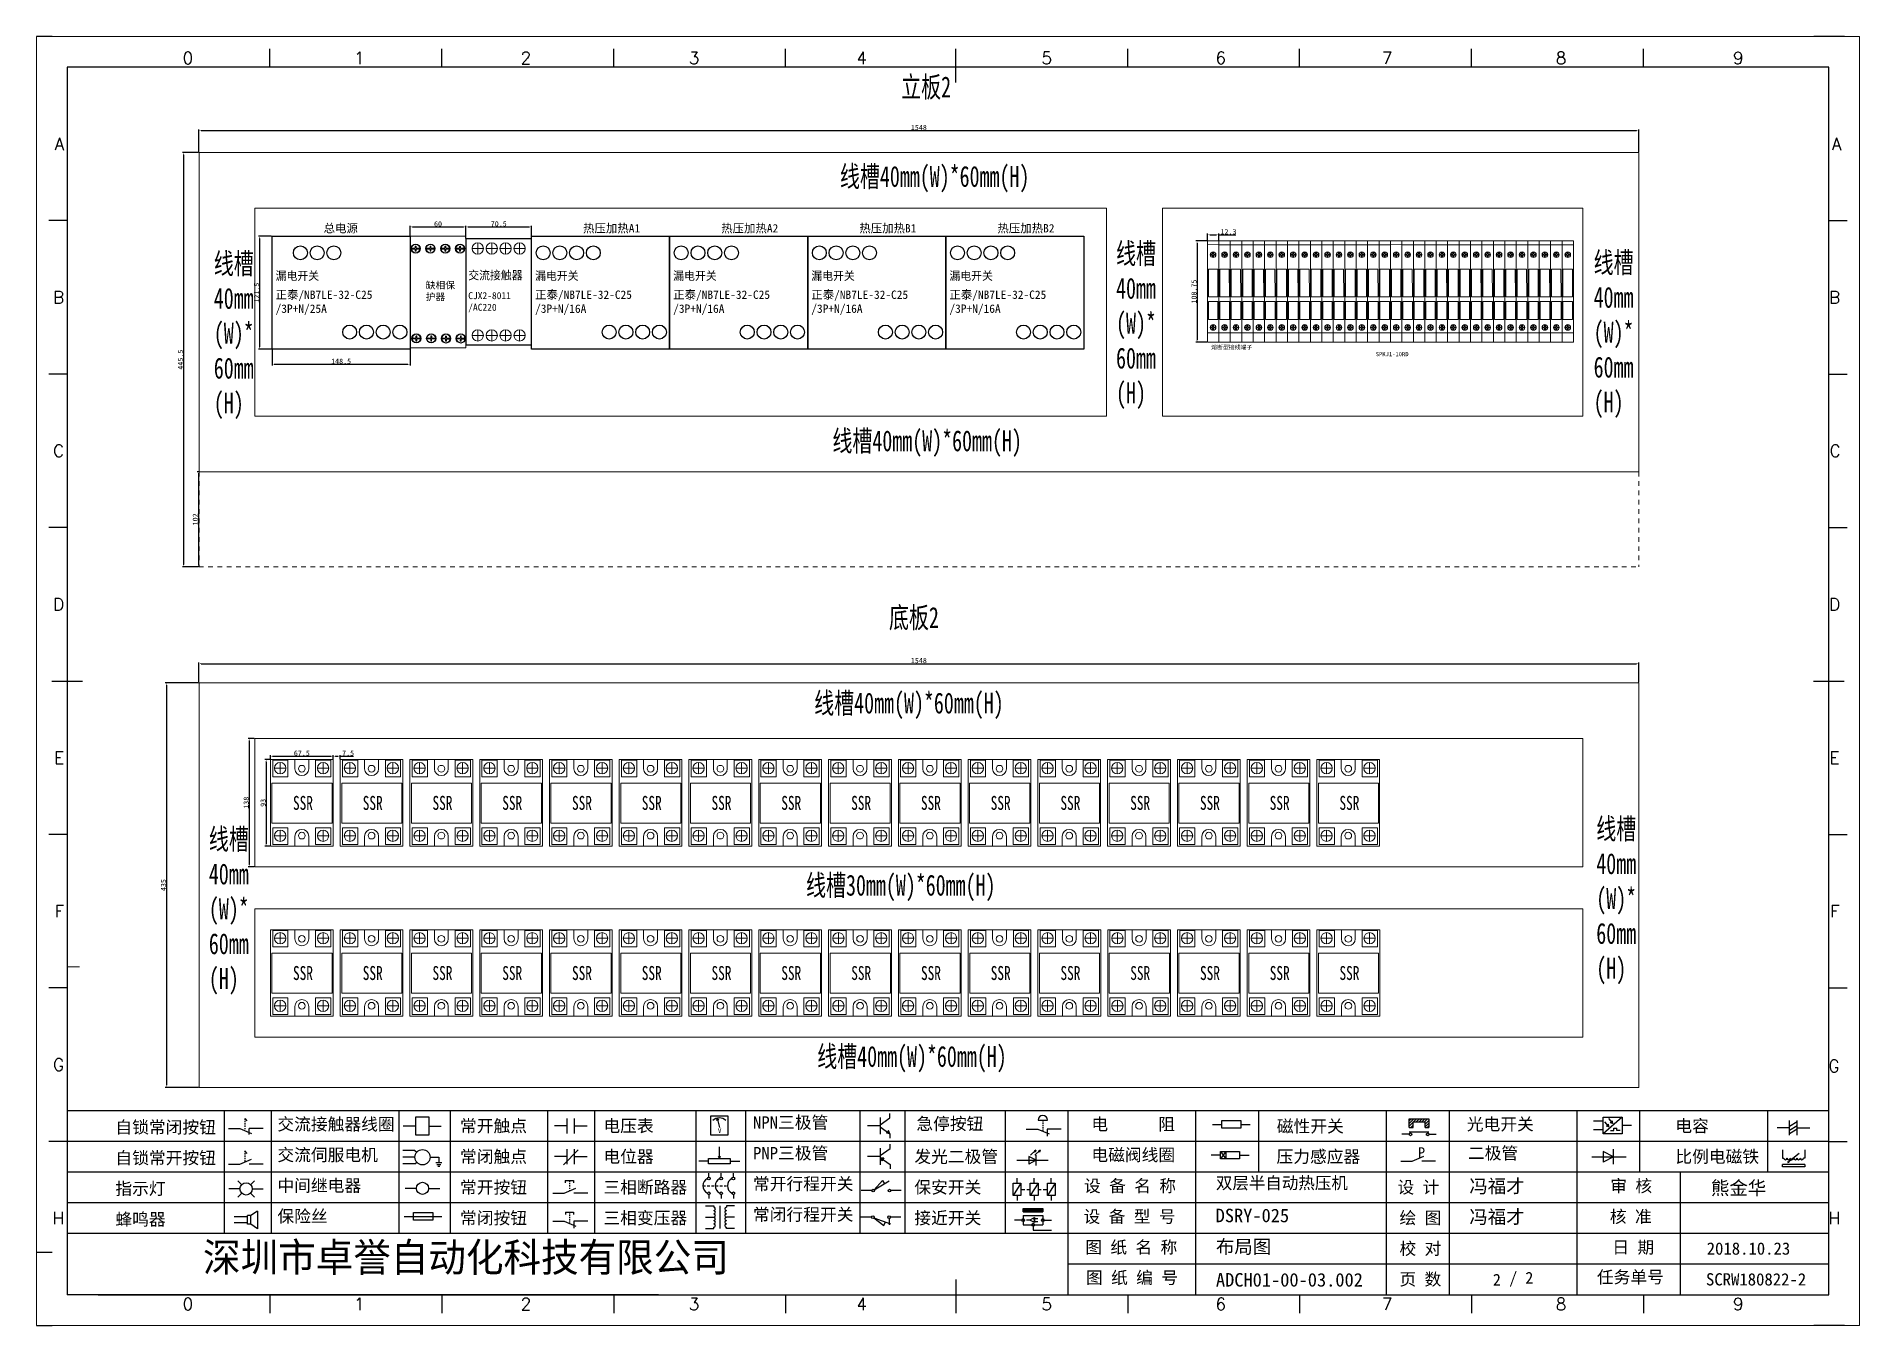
# Model space of a CAD drawing. Extents: x 33864 to 41687, y -3582 to -110.
# Drawn here: x 39727 to 41687, y -2106 to -720 of the extents above; entities that cross this region are included whole.
import ezdxf
from ezdxf.enums import TextEntityAlignment as Align

# ---------------------------------------------------------------- set-up
doc = ezdxf.new("R2010")
doc.units = 0
doc.header["$MEASUREMENT"] = 0
doc.linetypes.add('10', pattern=[20, 5, -5, 5, -5])
doc.layers.add('AE_BOR', color=1, linetype='Continuous')
doc.layers.add('细实线层', color=7, linetype='Continuous')
doc.styles.add('WD', font='romans.shx', dxfattribs={"bigfont": 'gbcbig.shx'})
doc.styles.add('宋', font='', dxfattribs={"width": 0.7})
doc.styles.add('汉字', font='')
doc.styles.get('宋').set_extended_font_data('SimSun')
doc.styles.get('汉字').set_extended_font_data('新宋体')
doc.dimstyles.new('AM_ISO', dxfattribs={"dimtxt": 5.5, "dimasz": 2.5, "dimexe": 1.25, "dimexo": 0.5, "dimgap": 0.5, "dimtad": 1, "dimdsep": 46, "dimtxsty": 'Standard', "dimcen": 0, "dimclrd": 5, "dimclre": 5, "dimclrt": 1, "dimadec": 0, "dimazin": 2, "dimtp": 0.1, "dimtm": 0.1, "dimtfac": 0.71, "dimtmove": 0, "dimatfit": 3, "dimfxl": 1, "dimtfillclr": 6, "dimlwd": -1, "dimlwe": -1, "dimarcsym": 0})

msp = doc.modelspace()

# ---------------------------------------------------------------- texts
at = {"lineweight": 0, "attachment_point": 1, "style": '宋'}
for s, insert, char_height, width in [('立板2', (40656.847, -763.105), 22.5, 277.79727), ('线槽40mm(W)*60mm(H)', (40591.055, -859.315), 22.5, 277.79727), ('线槽\\P40mm\\P(W)*\\P60mm\\P(H)', (40887.939, -942.135), 22.5, 136.72473), ('线槽\\P40mm\\P(W)*\\P60mm\\P(H)', (39917.828, -952.951), 22.5, 136.72473), ('线槽\\P40mm\\P(W)*\\P60mm\\P(H)', (41401.437, -951.832), 22.5, 136.72473), ('线槽40mm(W)*60mm(H)', (40582.985, -1143.605), 22.5, 277.79727), ('底板2', (40643.77, -1333.623), 22.5, 277.79727), ('线槽40mm(W)*60mm(H)', (40563.397, -1425.551), 22.5, 277.79727), ('SSR', (40002.96, -1536.701), 15, 28.49537), ('SSR', (40077.96, -1536.701), 15, 28.49537), ('SSR', (40152.96, -1536.701), 15, 28.49537), ('SSR', (40227.96, -1536.701), 15, 28.49537), ('SSR', (40302.96, -1536.701), 15, 28.49537), ('SSR', (40377.96, -1536.701), 15, 28.49537), ('SSR', (40452.96, -1536.701), 15, 28.49537), ('SSR', (40527.96, -1536.701), 15, 28.49537), ('SSR', (40603.115, -1536.701), 15, 28.49537), ('SSR', (40678.115, -1536.701), 15, 28.49537), ('SSR', (40753.115, -1536.701), 15, 28.49537), ('SSR', (40828.115, -1536.701), 15, 28.49537), ('SSR', (40903.115, -1536.701), 15, 28.49537), ('SSR', (40978.115, -1536.701), 15, 28.49537), ('SSR', (41053.115, -1536.701), 15, 28.49537), ('SSR', (41128.115, -1536.701), 15, 28.49537), ('线槽\\P40mm\\P(W)*\\P60mm\\P(H)', (41404.3, -1560.709), 22.5, 136.72473), ('线槽\\P40mm\\P(W)*\\P60mm\\P(H)', (39912.505, -1571.793), 22.5, 136.72473), ('线槽30mm(W)*60mm(H)', (40554.619, -1621.391), 22.5, 277.79727), ('SSR', (40002.96, -1719.593), 15, 28.49537), ('SSR', (40077.96, -1719.593), 15, 28.49537), ('SSR', (40152.96, -1719.593), 15, 28.49537), ('SSR', (40227.96, -1719.593), 15, 28.49537), ('SSR', (40302.96, -1719.593), 15, 28.49537), ('SSR', (40377.96, -1719.593), 15, 28.49537), ('SSR', (40452.96, -1719.593), 15, 28.49537), ('SSR', (40527.96, -1719.593), 15, 28.49537), ('SSR', (40603.174, -1719.593), 15, 28.49537), ('SSR', (40678.174, -1719.593), 15, 28.49537), ('SSR', (40753.174, -1719.593), 15, 28.49537), ('SSR', (40828.174, -1719.593), 15, 28.49537), ('SSR', (40903.174, -1719.593), 15, 28.49537), ('SSR', (40978.174, -1719.593), 15, 28.49537), ('SSR', (41053.174, -1719.593), 15, 28.49537), ('SSR', (41128.174, -1719.593), 15, 28.49537), ('线槽40mm(W)*60mm(H)', (40566.641, -1805.492), 22.5, 277.79727)]:
    msp.add_mtext(s, dxfattribs=dict(at, insert=insert, char_height=char_height, width=width))
at = {"attachment_point": 1}
for s, insert, char_height, width in [('{\\fSimSun|b0|i0|c134|p2;总电源}', (40035.893, -921.861), 9, 65.58198), ('{\\fSimSun|b0|i0|c134|p2;热压加热A1}', (40314.893, -921.861), 9, 65.58198), ('{\\fSimSun|b0|i0|c134|p2;热压加热A2}', (40463.393, -921.861), 9, 65.58198), ('{\\fSimSun|b0|i0|c134|p2;热压加热B1}', (40611.893, -921.861), 9, 65.58198), ('{\\fSimSun|b0|i0|c134|p2;热压加热B2}', (40760.393, -921.861), 9, 65.58198), ('漏电开关', (39984.255, -972.967), 9, 60.91047), ('交流接触器', (40191.368, -972.372), 9, 65.58198), ('漏电开关', (40263.255, -972.967), 9, 60.91047), ('漏电开关', (40411.755, -972.967), 9, 60.91047), ('漏电开关', (40560.255, -972.967), 9, 60.91047), ('漏电开关', (40708.755, -972.967), 9, 60.91047), ('{\\fSimSun|b0|i0|c134|p2;正泰}/NB7LE-32-C25\\P/3P+N/25A', (39984.255, -993.274), 9, 151.29573), ('CJX2-8011\\P/AC220', (40191.368, -995.037), 7.5, 65.58198), ('{\\fSimSun|b0|i0|c134|p2;正泰}/NB7LE-32-C25\\P/3P+N/16A', (40263.255, -993.274), 9, 151.29573), ('{\\fSimSun|b0|i0|c134|p2;正泰}/NB7LE-32-C25\\P/3P+N/16A', (40411.755, -993.274), 9, 151.29573), ('{\\fSimSun|b0|i0|c134|p2;正泰}/NB7LE-32-C25\\P/3P+N/16A', (40560.255, -993.274), 9, 151.29573), ('{\\fSimSun|b0|i0|c134|p2;正泰}/NB7LE-32-C25\\P/3P+N/16A', (40708.755, -993.274), 9, 151.29573), ('{\\fKaiTi_GB2312|b0|i0|c134|p49;双层半自动热压机}', (40995.314, -1946.292), 13, 183.0735), ('{\\fKaiTi_GB2312|b0|i0|c134|p49;冯福才}', (41267.802, -1949.042), 14.52, 101.09524), ('{\\fKaiTi_GB2312|b0|i0|c134|p49;熊金华}', (41527.553, -1950.931), 14.52, 101.09524), ('{\\fKaiTi_GB2312|b0|i0|c134|p49;DSRY-025}', (40995.006, -1980.505), 14.52, 160.60927), ('{\\fKaiTi_GB2312|b0|i0|c134|p49;冯福才}', (41267.802, -1982.042), 14.52, 101.09524), ('{\\fKaiTi_GB2312|b0|i0|c134|p49;布局图}', (40995.314, -2014.06), 14.52, 170.80819), ('{\\fKaiTi_GB2312|b0|i0|c134|p49;2018.10.23}', (41523.028, -2016.716), 13.2, 397.67772), ('{\\fKaiTi_GB2312|b0|i0|c134|p49;ADCH01-00-03.002}', (40995.314, -2049.7), 14.52, 169.53332), ('{\\fKaiTi_GB2312|b0|i0|c134|p49;2}', (41293.109, -2050.544), 12.672, 14.97008), ('{\\fKaiTi_GB2312|b0|i0|c134|p49;/ 2}', (41310.736, -2048.418), 12.672, 45.17322)]:
    msp.add_mtext(s, dxfattribs=dict(at, insert=insert, char_height=char_height, width=width))
at = {"lineweight": 0, "attachment_point": 1}
for s, insert, char_height, width in [('{\\fSimSun|b0|i0|c134|p2;缺相保护器}', (40145.696, -983.827), 7.5, 38.40719), ('{\\fSimSun|b0|i0|c134|p2;熔断型接线端子}', (40990.266, -1052.038), 4.5, 356.40872), ('SPKJ1-10RD', (41167.211, -1059.416), 4.5, 42.76669)]:
    msp.add_mtext(s, dxfattribs=dict(at, insert=insert, char_height=char_height, width=width))
at = {"char_height": 13.2, "attachment_point": 1, "style": '汉字'}
for s, insert in [('{\\fKaiTi_GB2312|b0|i0|c134|p49;交流接触器线圈}', (39986.22, -1882.978)), ('{\\fKaiTi_GB2312|b0|i0|c134|p49;NPN三极管}', (40497.583, -1881.105)), ('{\\fKaiTi_GB2312|b0|i0|c134|p49;急停按钮}', (40673.287, -1882.51)), ('{\\fKaiTi_GB2312|b0|i0|c134|p49;电      阻}', (40861.429, -1882.986)), ('{\\fKaiTi_GB2312|b0|i0|c134|p49;光电开关}', (41265.095, -1882.978)), ('{\\fKaiTi_GB2312|b0|i0|c134|p49;自锁常闭按钮}', (39812.017, -1886.238)), ('{\\fKaiTi_GB2312|b0|i0|c134|p49;常开触点}', (40182.591, -1884.872)), ('{\\fKaiTi_GB2312|b0|i0|c134|p49;电压表}', (40336.766, -1884.811)), ('{\\fKaiTi_GB2312|b0|i0|c134|p49;磁性开关}', (41060.82, -1885.205)), ('{\\fKaiTi_GB2312|b0|i0|c134|p49;电容}', (41489.334, -1884.876)), ('{\\fKaiTi_GB2312|b0|i0|c134|p49;自锁常开按钮}', (39812.017, -1919.238)), ('{\\fKaiTi_GB2312|b0|i0|c134|p49;交流伺服电机}', (39986.22, -1915.978)), ('{\\fKaiTi_GB2312|b0|i0|c134|p49;常闭触点}', (40182.591, -1917.872)), ('{\\fKaiTi_GB2312|b0|i0|c134|p49;电位器}', (40336.766, -1917.811)), ('{\\fKaiTi_GB2312|b0|i0|c134|p49;PNP三极管}', (40497.583, -1914.105)), ('{\\fKaiTi_GB2312|b0|i0|c134|p49;发光二极管}', (40671.089, -1917.876)), ('{\\fKaiTi_GB2312|b0|i0|c134|p49;电磁阀线圈}', (40861.429, -1915.986)), ('{\\fKaiTi_GB2312|b0|i0|c134|p49;压力感应器}', (41060.471, -1917.811)), ('{\\fKaiTi_GB2312|b0|i0|c134|p49;二极管}', (41266.293, -1914.105)), ('{\\fKaiTi_GB2312|b0|i0|c134|p49;比例电磁铁}', (41489.334, -1917.876)), ('{\\fKaiTi_GB2312|b0|i0|c134|p49;指示灯}', (39812.017, -1952.238)), ('{\\fKaiTi_GB2312|b0|i0|c134|p49;中间继电器}', (39986.22, -1948.978)), ('{\\fKaiTi_GB2312|b0|i0|c134|p49;常开按钮}', (40182.591, -1950.872)), ('{\\fKaiTi_GB2312|b0|i0|c134|p49;三相断路器}', (40336.766, -1950.811)), ('{\\fKaiTi_GB2312|b0|i0|c134|p49;常开行程开关}', (40497.583, -1947.105)), ('{\\fKaiTi_GB2312|b0|i0|c134|p49;保安开关}', (40671.089, -1950.876)), ('{\\fKaiTi_GB2312|b0|i0|c134|p0;设 备 名 称}', (40853.461, -1949.328)), ('{\\fKaiTi_GB2312|b0|i0|c134|p0;设 计}', (41190.505, -1950.751)), ('{\\fKaiTi_GB2312|b0|i0|c134|p0;审 核}', (41419.312, -1949.369)), ('{\\fKaiTi_GB2312|b0|i0|c134|p49;常闭行程开关}', (40497.583, -1980.105)), ('{\\fKaiTi_GB2312|b0|i0|c134|p49;蜂鸣器}', (39812.017, -1985.238)), ('{\\fKaiTi_GB2312|b0|i0|c134|p49;保险丝}', (39986.22, -1981.978)), ('{\\fKaiTi_GB2312|b0|i0|c134|p49;常闭按钮}', (40182.591, -1983.872)), ('{\\fKaiTi_GB2312|b0|i0|c134|p49;三相变压器}', (40336.766, -1983.811)), ('{\\fKaiTi_GB2312|b0|i0|c134|p49;接近开关}', (40671.089, -1983.876)), ('{\\fKaiTi_GB2312|b0|i0|c134|p0;设 备 型 号}', (40852.971, -1982.328)), ('{\\fKaiTi_GB2312|b0|i0|c134|p0;绘 图}', (41192.673, -1983.751)), ('{\\fKaiTi_GB2312|b0|i0|c134|p0;核 准}', (41418.849, -1982.369)), ('{\\fKaiTi_GB2312|b0|i0|c134|p0;图 纸 名 称}', (40854.844, -2015.328)), ('{\\fKaiTi_GB2312|b0|i0|c134|p0;校 对}', (41192.673, -2016.751)), ('{\\fKaiTi_GB2312|b0|i0|c134|p0;日 期}', (41421.469, -2015.369)), ('{\\fKaiTi_GB2312|b0|i0|c134|p0;图 纸 编 号}', (40855.621, -2048.011)), ('{\\fKaiTi_GB2312|b0|i0|c134|p0;页 数}', (41192.673, -2049.751)), ('{\\fKaiTi_GB2312|b0|i0|c134|p0;任务单号}', (41404.975, -2047.383)), ('{\\fKaiTi_GB2312|b0|i0|c134|p0;SCRW180822-2}', (41522.214, -2049.846))]:
    msp.add_mtext(s, dxfattribs=dict(at, insert=insert))
at = {"lineweight": -2, "insert": (39906.247, -2017.204), "char_height": 31.06249, "width": 634.35127, "attachment_point": 1}
msp.add_mtext('深圳市卓誉自动化科技有限公司', dxfattribs=at)
at = {"layer": 'AE_BOR', "style": 'WD'}
for s, p in [('0', (39889.967, -749.814)), ('1', (40074.276, -749.814)), ('2', (40253.463, -749.814)), ('3', (40434.303, -749.814)), ('4', (40614.487, -749.814)), ('5', (40813.471, -749.814)), ('6', (41000.548, -749.814)), ('7', (41179.394, -749.814)), ('8', (41366.37, -749.814)), ('9', (41556.874, -749.814)), ('0', (39889.967, -2089.614)), ('1', (40074.276, -2089.614)), ('2', (40253.463, -2089.614)), ('3', (40434.303, -2089.614)), ('4', (40614.487, -2089.614)), ('5', (40813.471, -2089.614)), ('6', (41000.548, -2089.614)), ('7', (41179.394, -2089.614)), ('8', (41366.37, -2089.614)), ('9', (41556.874, -2089.614))]:
    msp.add_text(s, height=13.2, dxfattribs=at).set_placement(p, align=Align.CENTER)
for s, p in [('A', (39756.867, -835.614)), ('A', (41667.724, -835.614)), ('B', (39756.867, -1000.614)), ('B', (41666.467, -1000.614)), ('C', (39756.867, -1165.614)), ('C', (41667.096, -1165.614)), ('D', (39756.867, -1330.614)), ('D', (41666.467, -1330.614)), ('E', (39756.867, -1495.614)), ('E', (41665.839, -1495.614)), ('F', (39756.867, -1660.614)), ('F', (41665.839, -1660.614)), ('F', (41665.839, -1660.614)), ('G', (39756.867, -1825.614)), ('G', (41665.839, -1827.059)), ('H', (39756.867, -1990.614)), ('H', (41666.467, -1990.614))]:
    msp.add_text(s, height=13.2, dxfattribs=at).set_placement(p, align=Align.MIDDLE_RIGHT)

# ---------------------------------------------------------------- blocks, each defined once
blk = doc.blocks.new('磁性开关')
at = {"linetype": 'ByBlock'}
h = blk.add_hatch(dxfattribs=at)
h.set_pattern_fill('ANSI31', color=256, scale=0.1, style=0)
h.set_pattern_definition([(45, (0, 0), (-0.224506403, 0.224506403), [])])
h.paths.add_polyline_path([(-1907.69, -775.29), (-1910.88, -775.29), (-1910.88, -776.69), (-1910.25, -776.69), (-1910.25, -775.79), (-1908.31, -775.79), (-1908.31, -776.69), (-1907.69, -776.69)])
for p, q in [((-1910.91, -777.81), (-1912.09, -777.81)), ((-1910.88, -776.69), (-1910.88, -775.29)), ((-1910.88, -775.29), (-1907.69, -775.29)), ((-1910.88, -776.69), (-1910.25, -776.69)), ((-1910.88, -777.39), (-1907.69, -777.39)), ((-1910.25, -776.69), (-1910.25, -775.79)), ((-1910.25, -775.79), (-1908.31, -775.79)), ((-1908.31, -776.69), (-1908.31, -775.79)), ((-1908.31, -776.69), (-1907.69, -776.69)), ((-1907.69, -775.29), (-1907.69, -776.69)), ((-1907.66, -777.81), (-1906.48, -777.81))]:
    blk.add_line(p, q, dxfattribs=at)
for centre in [(-1910.68, -777.81), (-1907.88, -777.81)]:
    blk.add_circle(centre, 0.225, dxfattribs=at)
blk = doc.blocks.new('*U100')
at = {"linetype": 'ByBlock'}
for p, q in [((-1909.23, -780.45), (-1909.23, -780.67)), ((-1909.23, -780.45), (-1908.92, -780.84)), ((-1909.23, -780.84), (-1909.23, -781.05)), ((-1911.92, -782.07), (-1910.06, -782.07)), ((-1910.06, -782.07), (-1908.18, -782.88)), ((-1909.23, -781.23), (-1909.23, -781.44)), ((-1909.23, -781.61), (-1909.23, -781.83)), ((-1909.23, -782), (-1909.23, -782.21)), ((-1909.23, -782.38), (-1909.23, -782.43)), ((-1908.52, -783.07), (-1908.52, -782.07)), ((-1906.25, -782.07), (-1908.52, -782.07))]:
    blk.add_line(p, q, dxfattribs=at)
blk = doc.blocks.new('*U101')
at = {"linetype": 'ByBlock'}
for p, q in [((-1911.92, -792.89), (-1910.06, -792.89)), ((-1910.06, -792.89), (-1908.18, -792.08)), ((-1908.88, -791.17), (-1909.23, -790.71)), ((-1909.23, -790.71), (-1909.23, -790.92)), ((-1909.23, -791.09), (-1909.23, -791.31)), ((-1909.23, -791.48), (-1909.23, -791.69)), ((-1909.23, -791.86), (-1909.23, -792.08)), ((-1909.23, -792.25), (-1909.23, -792.47)), ((-1906.25, -792.89), (-1908.52, -792.89))]:
    blk.add_line(p, q, dxfattribs=at)
blk = doc.blocks.new('蜂鸣器')
at = {"linetype": 'ByBlock'}
for p, q in [((-1907.17, -795.53), (-1908.25, -796.26)), ((-1907.17, -795.53), (-1907.17, -798.41)), ((-1908.8, -796.48), (-1911.01, -796.48)), ((-1908.8, -797.46), (-1911.01, -797.46)), ((-1908.25, -796.26), (-1908.8, -796.26)), ((-1908.8, -797.68), (-1908.8, -796.26)), ((-1908.25, -797.68), (-1908.8, -797.68)), ((-1908.25, -797.68), (-1908.25, -796.26)), ((-1907.17, -798.41), (-1908.25, -797.68))]:
    blk.add_line(p, q, dxfattribs=at)
blk = doc.blocks.new('指示灯')
at = {"linetype": 'ByBlock'}
for p, q in [((-1854.25, -776.92), (-1856.06, -776.92)), ((-1854.62, -775.59), (-1853.97, -776.23)), ((-1854.62, -778.25), (-1853.97, -777.61)), ((-1851.9, -775.59), (-1852.54, -776.23)), ((-1851.9, -778.25), (-1852.54, -777.61)), ((-1852.26, -776.92), (-1850.45, -776.92))]:
    blk.add_line(p, q, dxfattribs=at)
blk.add_circle((-1853.26, -776.92), 0.992, dxfattribs=at)
blk = doc.blocks.new('光电开关')
at = {"linetype": 'ByBlock'}
h = blk.add_hatch(dxfattribs=at)
h.set_pattern_fill('ANSI31', color=256, scale=0.01, style=0)
h.set_pattern_definition([(45, (0.172267, 0), (-0.0224506403, 0.0224506403), [])])
h.paths.add_polyline_path([(-1882.44, -776.34), (-1882.5, -775.91), (-1882.68, -776.07)])
h.paths.add_polyline_path([(-1882.44, -776.34), (-1882.68, -776.07), (-1882.86, -776.23)])
h.paths.add_polyline_path([(-1883.11, -776.45), (-1883.29, -776.61), (-1883.05, -776.88)])
h.paths.add_polyline_path([(-1883.29, -776.61), (-1883.47, -776.77), (-1883.05, -776.88)])
for p, q in [((-1884.01, -775.96), (-1885.56, -775.96)), ((-1884.01, -777.39), (-1885.56, -777.39)), ((-1880.91, -775.3), (-1884.01, -778.05)), ((-1883.75, -776.09), (-1883.05, -776.88)), ((-1883.11, -776.45), (-1883.47, -776.77)), ((-1883.05, -776.88), (-1883.47, -776.77)), ((-1883.14, -775.55), (-1882.44, -776.34)), ((-1883.05, -776.88), (-1883.11, -776.45)), ((-1882.5, -775.91), (-1882.86, -776.23)), ((-1882.44, -776.34), (-1882.86, -776.23)), ((-1882.78, -777.47), (-1882.23, -777.47)), ((-1882.44, -776.34), (-1882.5, -775.91)), ((-1882.23, -777.47), (-1882.23, -777.14)), ((-1882.23, -777.14), (-1881.78, -777.14)), ((-1881.78, -777.47), (-1881.78, -777.14)), ((-1881.23, -777.47), (-1881.78, -777.47)), ((-1879.37, -776.67), (-1880.91, -776.67))]:
    blk.add_line(p, q, dxfattribs=at)
blk.add_lwpolyline([(-1884.01, -775.3), (-1880.91, -775.3), (-1880.91, -778.05), (-1884.01, -778.05)], close=True, dxfattribs=at)
blk = doc.blocks.new('交流接触器线圈')
at = {"linetype": 'ByBlock'}
for p, q in [((-1880.82, -781.77), (-1882.87, -781.77)), ((-1878.72, -781.77), (-1876.67, -781.77))]:
    blk.add_line(p, q, dxfattribs=at)
blk.add_lwpolyline([(-1880.82, -780.28), (-1878.72, -780.28), (-1878.72, -783.26), (-1880.82, -783.26)], close=True, dxfattribs=at)
blk = doc.blocks.new('交流伺服电机')
at = {"linetype": 'ByBlock'}
for p, q in [((-1880.97, -785.75), (-1882.94, -785.75)), ((-1880.97, -786.85), (-1882.94, -786.85)), ((-1880.97, -785.75), (-1880.65, -786.03)), ((-1878.49, -786.85), (-1877.07, -786.85)), ((-1877.07, -786.85), (-1877.07, -787.72)), ((-1880.97, -787.94), (-1882.94, -787.94)), ((-1880.97, -787.94), (-1880.65, -787.67)), ((-1877.54, -787.72), (-1876.59, -787.72)), ((-1877.38, -788.01), (-1876.75, -788.01)), ((-1877.23, -788.29), (-1876.9, -788.29))]:
    blk.add_line(p, q, dxfattribs=at)
blk.add_circle((-1879.73, -786.85), 1.24, dxfattribs=at)
blk = doc.blocks.new('中间继电器')
at = {"linetype": 'ByBlock'}
for p, q in [((-1880.72, -791.92), (-1882.54, -791.92)), ((-1878.74, -791.92), (-1876.92, -791.92))]:
    blk.add_line(p, q, dxfattribs=at)
blk.add_circle((-1879.73, -791.92), 0.992, dxfattribs=at)
blk = doc.blocks.new('保险丝')
at = {"linetype": 'ByBlock'}
blk.add_line((-1882.72, -796.49), (-1876.55, -796.49), dxfattribs=at)
blk.add_lwpolyline([(-1881.2, -795.86), (-1878.06, -795.86), (-1878.06, -797.12), (-1881.2, -797.12)], close=True, dxfattribs=at)
blk = doc.blocks.new('常开按钮')
at = {"linetype": 'ByBlock'}
for p, q in [((-1910.06, -787.73), (-1908.18, -786.93)), ((-1909.9, -785.68), (-1908.56, -785.68)), ((-1909.9, -785.68), (-1909.9, -786.07)), ((-1909.23, -785.68), (-1909.23, -785.89)), ((-1909.23, -786.06), (-1909.23, -786.28)), ((-1909.23, -786.45), (-1909.23, -786.67)), ((-1909.23, -786.84), (-1909.23, -787.05)), ((-1908.56, -785.68), (-1908.56, -786.07)), ((-1911.92, -787.73), (-1910.06, -787.73)), ((-1909.23, -787.22), (-1909.23, -787.38)), ((-1906.25, -787.73), (-1908.52, -787.73))]:
    blk.add_line(p, q, dxfattribs=at)
blk = doc.blocks.new('常开触点')
at = {"linetype": 'ByBlock'}
for p, q in [((-1853.82, -782.99), (-1853.82, -780.56)), ((-1852.6, -782.99), (-1852.6, -780.56)), ((-1853.82, -781.77), (-1855.88, -781.77)), ((-1852.6, -781.77), (-1850.55, -781.77))]:
    blk.add_line(p, q, dxfattribs=at)
blk = doc.blocks.new('常闭触点')
at = {"linetype": 'ByBlock'}
for p, q in [((-1853.82, -786.77), (-1855.88, -786.77)), ((-1852.01, -785.66), (-1854.43, -788.1)), ((-1853.82, -787.99), (-1853.82, -785.56)), ((-1852.6, -787.99), (-1852.6, -785.56)), ((-1852.6, -786.77), (-1850.55, -786.77))]:
    blk.add_line(p, q, dxfattribs=at)
blk = doc.blocks.new('常闭按钮')
at = {"linetype": 'ByBlock'}
for p, q in [((-1856.13, -792.28), (-1854.28, -792.28)), ((-1854.28, -792.28), (-1852.4, -793.09)), ((-1854.11, -790.83), (-1852.77, -790.83)), ((-1854.11, -790.83), (-1854.11, -791.22)), ((-1853.44, -790.83), (-1853.44, -791.04)), ((-1853.44, -791.21), (-1853.44, -791.43)), ((-1853.44, -791.6), (-1853.44, -791.82)), ((-1853.44, -791.99), (-1853.44, -792.2)), ((-1853.44, -792.37), (-1853.44, -792.53)), ((-1852.77, -790.83), (-1852.77, -791.22)), ((-1850.47, -792.28), (-1852.73, -792.28)), ((-1852.73, -792.28), (-1852.73, -793.43))]:
    blk.add_line(p, q, dxfattribs=at)
blk = doc.blocks.new('电磁阀线圈')
at = {"linetype": 'ByBlock'}
for p, q in [((-1854.61, -795.92), (-1853.75, -797.16)), ((-1853.75, -795.92), (-1854.61, -797.16)), ((-1853.75, -795.92), (-1853.75, -797.16)), ((-1854.61, -796.54), (-1856.17, -796.54)), ((-1851.53, -796.54), (-1849.97, -796.54))]:
    blk.add_line(p, q, dxfattribs=at)
blk.add_lwpolyline([(-1854.61, -795.92), (-1851.53, -795.92), (-1851.53, -797.16), (-1854.61, -797.16)], close=True, dxfattribs=at)
blk = doc.blocks.new('电压表')
at = {"linetype": 'ByBlock'}
for p, q in [((-1814.84, -780.75), (-1814.91, -781.13)), ((-1814.6, -781.05), (-1814.91, -781.13)), ((-1814.84, -780.75), (-1814.46, -782.26)), ((-1814.84, -780.75), (-1814.6, -781.05))]:
    blk.add_line(p, q, dxfattribs=at)
blk.add_lwpolyline([(-1815.84, -780.34), (-1813.07, -780.34), (-1813.07, -783.49), (-1815.84, -783.49)], close=True, dxfattribs=at)
blk.add_arc((-1814.46, -782.26), 1.56, 46.8313, 133.1687, dxfattribs=at)
at = {"linetype": 'ByBlock', "insert": (-1814.7, -782.39), "char_height": 0.75, "width": 0.6768, "attachment_point": 1}
blk.add_mtext('V', dxfattribs=at)
blk = doc.blocks.new('电位器')
at = {"linetype": 'ByBlock'}
for p, q in [((-1814.45, -787.3), (-1814.62, -786.96)), ((-1814.62, -786.96), (-1814.27, -786.96)), ((-1814.45, -787.3), (-1814.45, -785.39)), ((-1814.45, -787.3), (-1814.27, -786.96)), ((-1816.21, -787.75), (-1817.79, -787.75)), ((-1812.68, -787.75), (-1811.1, -787.75))]:
    blk.add_line(p, q, dxfattribs=at)
blk.add_lwpolyline([(-1816.21, -787.3), (-1812.68, -787.3), (-1812.68, -788.2), (-1816.21, -788.2)], close=True, dxfattribs=at)
blk = doc.blocks.new('三相断路器')
at = {"linetype": 'ByBlock'}
for p, q in [((-1816.17, -790.33), (-1816.17, -789.7)), ((-1814.17, -790.33), (-1814.17, -789.7)), ((-1812.18, -790.33), (-1812.18, -789.7)), ((-1817.14, -791.74), (-1816.72, -791.74)), ((-1816.45, -791.74), (-1816.03, -791.74)), ((-1815.76, -791.74), (-1815.34, -791.74)), ((-1815.07, -791.74), (-1814.65, -791.74)), ((-1814.38, -791.74), (-1813.96, -791.74)), ((-1813.69, -791.74), (-1813.27, -791.74)), ((-1816.17, -793.19), (-1816.17, -793.83)), ((-1814.17, -793.19), (-1814.17, -793.83)), ((-1812.18, -793.19), (-1812.18, -793.83))]:
    blk.add_line(p, q, dxfattribs=at)
for centre in [(-1816.17, -790.55), (-1816.17, -792.98), (-1814.17, -790.55), (-1814.17, -792.98), (-1812.18, -790.55), (-1812.18, -792.98)]:
    blk.add_circle(centre, 0.219, dxfattribs=at)
for centre in [(-1815.81, -791.74), (-1813.82, -791.74), (-1811.83, -791.74)]:
    blk.add_arc(centre, 1.32, 115.5791, 244.4209, dxfattribs=at)
blk = doc.blocks.new('三相变压器')
at = {"linetype": 'ByBlock'}
for p, q in [((-1816.69, -795.03), (-1815.37, -795.03)), ((-1815.37, -795.03), (-1815.37, -795.24)), ((-1814.34, -798.7), (-1814.34, -795.04)), ((-1812, -795.03), (-1813.32, -795.03)), ((-1813.32, -795.03), (-1813.32, -795.24)), ((-1816.69, -796.87), (-1815.37, -796.87)), ((-1816.69, -798.71), (-1815.37, -798.71)), ((-1815.37, -798.71), (-1815.37, -798.5)), ((-1812, -796.87), (-1813.32, -796.87)), ((-1813.32, -798.71), (-1813.32, -798.5)), ((-1812, -798.71), (-1813.32, -798.71))]:
    blk.add_line(p, q, dxfattribs=at)
for centre, start, end in [((-1815.37, -795.51), 270, 90), ((-1815.37, -796.06), 270, 90), ((-1813.32, -795.51), 90, 270), ((-1813.32, -796.06), 90, 270), ((-1815.37, -796.6), 270, 90), ((-1815.37, -797.14), 270, 90), ((-1815.37, -797.68), 270, 90), ((-1815.37, -798.23), 270, 90), ((-1813.32, -796.6), 90, 270), ((-1813.32, -797.14), 90, 270), ((-1813.32, -797.68), 90, 270), ((-1813.32, -798.23), 90, 270)]:
    blk.add_arc(centre, 0.271, start, end, dxfattribs=at)
blk = doc.blocks.new('压力感应器')
at = {"linetype": 'ByBlock'}
for p, q in [((-1817.44, -777.73), (-1815.59, -777.73)), ((-1815.59, -777.73), (-1813.71, -776.93)), ((-1811.78, -777.73), (-1814.05, -777.73))]:
    blk.add_line(p, q, dxfattribs=at)
at = {"linetype": 'ByBlock', "insert": (-1814.65, -775.48), "char_height": 1.68, "width": 1.2242, "attachment_point": 1}
blk.add_mtext('{\\fNSimSun|b0|i0|c134|p49;P}', dxfattribs=at)
blk = doc.blocks.new('二极管')
at = {"linetype": 'ByBlock'}
for p, q in [((-1787.52, -776.77), (-1781.92, -776.77)), ((-1783.97, -776.77), (-1785.69, -775.9)), ((-1785.69, -775.9), (-1785.69, -777.65)), ((-1783.97, -776.77), (-1785.69, -777.65)), ((-1783.97, -777.99), (-1783.97, -775.56))]:
    blk.add_line(p, q, dxfattribs=at)
blk = doc.blocks.new('NPN三极管')
at = {"linetype": 'ByBlock'}
for p, q in [((-1785.73, -780.61), (-1785.73, -783.32)), ((-1785.73, -781.82), (-1784.15, -780.66)), ((-1784.15, -780.66), (-1784.15, -779.98)), ((-1785.73, -781.97), (-1787.81, -781.97)), ((-1785.73, -782.11), (-1784.15, -783.27)), ((-1784.41, -782.73), (-1784.74, -783.18)), ((-1784.15, -783.27), (-1784.74, -783.18)), ((-1784.15, -783.27), (-1784.41, -782.73)), ((-1784.15, -783.27), (-1784.15, -783.96))]:
    blk.add_line(p, q, dxfattribs=at)
blk = doc.blocks.new('PNP三极管')
at = {"linetype": 'ByBlock'}
for p, q in [((-1784.9, -786.74), (-1786.98, -786.74)), ((-1784.9, -785.38), (-1784.9, -788.09)), ((-1784.9, -786.59), (-1783.32, -785.43)), ((-1784.9, -786.88), (-1783.32, -788.04)), ((-1784.9, -786.88), (-1784.31, -786.97)), ((-1784.9, -786.88), (-1784.64, -787.42)), ((-1784.31, -786.97), (-1784.64, -787.42)), ((-1783.32, -785.43), (-1783.32, -784.75)), ((-1783.32, -788.04), (-1783.32, -788.73))]:
    blk.add_line(p, q, dxfattribs=at)
blk = doc.blocks.new('常开行程开关')
at = {"linetype": 'ByBlock'}
for p, q in [((-1786.29, -792.3), (-1788.01, -792.3)), ((-1785.89, -792.17), (-1784.52, -790.62)), ((-1785.89, -792.17), (-1783.43, -790.72)), ((-1784.52, -790.62), (-1784.19, -791.17)), ((-1781.48, -792.3), (-1783.21, -792.3))]:
    blk.add_line(p, q, dxfattribs=at)
for centre in [(-1786.07, -792.3), (-1783.42, -792.3)]:
    blk.add_circle(centre, 0.219, dxfattribs=at)
blk = doc.blocks.new('常闭行程开关')
at = {"linetype": 'ByBlock'}
for p, q in [((-1786.34, -796.62), (-1788.07, -796.62)), ((-1785.93, -796.72), (-1783.25, -797.7)), ((-1785.93, -796.72), (-1784.3, -798)), ((-1784.3, -798), (-1784.08, -797.4)), ((-1783.48, -796.84), (-1783.48, -797.85)), ((-1781.54, -796.62), (-1783.26, -796.62))]:
    blk.add_line(p, q, dxfattribs=at)
for centre in [(-1786.12, -796.62), (-1783.48, -796.62)]:
    blk.add_circle(centre, 0.219, dxfattribs=at)
blk = doc.blocks.new('电容')
at = {"linetype": 'ByBlock'}
for p, q in [((-1756.08, -782.99), (-1756.08, -780.56)), ((-1754.86, -780.79), (-1756.08, -781.55)), ((-1754.86, -782.99), (-1754.86, -780.56)), ((-1756.08, -781.77), (-1758.13, -781.77)), ((-1754.86, -781.44), (-1756.08, -782.2)), ((-1754.86, -781.99), (-1756.08, -782.75)), ((-1754.86, -781.77), (-1752.81, -781.77))]:
    blk.add_line(p, q, dxfattribs=at)
blk = doc.blocks.new('发光二极管')
at = {"linetype": 'ByBlock'}
for p, q in [((-1758.01, -786.77), (-1752.89, -786.77)), ((-1754.84, -786.77), (-1756.04, -786.16)), ((-1756.04, -786.16), (-1756.04, -787.39)), ((-1754.84, -786.77), (-1756.04, -787.39)), ((-1755.78, -785.92), (-1754.89, -785.14)), ((-1754.89, -785.14), (-1755.2, -785.22)), ((-1755.2, -785.22), (-1755.01, -785.43)), ((-1755.08, -785.92), (-1754.18, -785.14)), ((-1754.89, -785.14), (-1755.01, -785.43)), ((-1754.84, -787.63), (-1754.84, -785.92)), ((-1754.18, -785.14), (-1754.49, -785.22)), ((-1754.49, -785.22), (-1754.31, -785.43)), ((-1754.18, -785.14), (-1754.31, -785.43))]:
    blk.add_line(p, q, dxfattribs=at)
blk = doc.blocks.new('比例电磁阀')
at = {"linetype": 'ByBlock'}
for p, q in [((-1757.26, -775.38), (-1757.26, -776.71)), ((-1757.26, -776.71), (-1757.05, -776.71)), ((-1753.6, -777.73), (-1757.25, -777.73)), ((-1757.25, -778.13), (-1757.25, -777.73)), ((-1753.6, -778.13), (-1757.25, -778.13)), ((-1754.5, -775.98), (-1756.35, -777.44)), ((-1756.35, -777.44), (-1756.25, -777.25)), ((-1756.35, -777.44), (-1756.15, -777.38)), ((-1756.15, -777.38), (-1756.25, -777.25)), ((-1753.58, -776.71), (-1753.8, -776.71)), ((-1753.6, -777.73), (-1753.6, -778.13)), ((-1753.58, -775.38), (-1753.58, -776.71))]:
    blk.add_line(p, q, dxfattribs=at)
for centre in [(-1756.78, -776.71), (-1756.24, -776.71), (-1755.7, -776.71), (-1755.15, -776.71), (-1754.61, -776.71), (-1754.07, -776.71)]:
    blk.add_arc(centre, 0.271, 180, 0, dxfattribs=at)
blk = doc.blocks.new('保安开关')
at = {"linetype": 'ByBlock'}
for p, q in [((-1757.96, -790.79), (-1757.96, -789.97)), ((-1755.17, -790.79), (-1755.17, -789.97)), ((-1752.39, -790.79), (-1752.39, -789.97)), ((-1757.33, -790.79), (-1758.6, -792.81)), ((-1757.96, -792.81), (-1757.96, -793.62)), ((-1757.33, -791.8), (-1756.72, -791.8)), ((-1756.35, -791.8), (-1755.89, -791.8)), ((-1754.54, -790.79), (-1755.81, -792.81)), ((-1755.17, -792.81), (-1755.17, -793.62)), ((-1754.52, -791.8), (-1754.06, -791.8)), ((-1753.69, -791.8), (-1753.08, -791.8)), ((-1751.75, -790.79), (-1753.02, -792.81)), ((-1752.39, -792.81), (-1752.39, -793.62))]:
    blk.add_line(p, q, dxfattribs=at)
for points in [[(-1758.6, -790.79), (-1757.33, -790.79), (-1757.33, -792.81), (-1758.6, -792.81)], [(-1755.81, -790.79), (-1754.54, -790.79), (-1754.54, -792.81), (-1755.81, -792.81)], [(-1753.02, -790.79), (-1751.75, -790.79), (-1751.75, -792.81), (-1753.02, -792.81)]]:
    blk.add_lwpolyline(points, close=True, dxfattribs=at)
blk = doc.blocks.new('接近开关')
at = {"linetype": 'ByBlock'}
h = blk.add_hatch(dxfattribs=at)
h.set_pattern_fill('ANSI31', color=256, scale=0.01, style=0)
h.set_pattern_definition([(45, (-89.131516, -30.795668), (-0.0224506403, 0.0224506403), [])])
h.paths.add_polyline_path([(-1513.76, -1123.35), (-1513.76, -1122.85), (-1516.96, -1122.85), (-1516.96, -1123.35)])
for p, q in [((-1517.18, -1124.71), (-1518.36, -1124.71)), ((-1516.96, -1123.35), (-1516.96, -1122.85)), ((-1516.96, -1122.85), (-1513.76, -1122.85)), ((-1516.96, -1123.35), (-1513.76, -1123.35)), ((-1516.96, -1123.95), (-1513.76, -1123.95)), ((-1516.96, -1123.95), (-1516.96, -1125.47)), ((-1516.96, -1125.47), (-1513.76, -1125.47)), ((-1515.91, -1124.71), (-1516.45, -1124.71)), ((-1515.11, -1124.31), (-1515.91, -1124.71)), ((-1515.11, -1125.11), (-1515.91, -1124.71)), ((-1515.33, -1124.53), (-1515.17, -1124.53)), ((-1515.33, -1124.88), (-1515.17, -1124.88)), ((-1515.25, -1124.45), (-1515.25, -1124.61)), ((-1515.11, -1124.31), (-1515.11, -1125.11)), ((-1515.11, -1124.48), (-1514.58, -1124.48)), ((-1515.11, -1124.94), (-1514.58, -1124.94)), ((-1513.76, -1122.85), (-1513.76, -1123.35)), ((-1513.76, -1123.95), (-1513.76, -1125.47)), ((-1513.54, -1124.71), (-1512.36, -1124.71)), ((-1515.36, -1125.69), (-1515.36, -1126.36)), ((-1515.36, -1126.36), (-1512.36, -1126.36))]:
    blk.add_line(p, q, dxfattribs=at)
for centre in [(-1516.96, -1124.71), (-1515.36, -1125.47), (-1513.76, -1124.71)]:
    blk.add_circle(centre, 0.225, dxfattribs=at)
blk = doc.blocks.new('电阻')
at = {"linetype": 'ByBlock'}
for p, q in [((-3.09, 0), (-1.57, 0)), ((1.57, 0), (3.09, 0))]:
    blk.add_line(p, q, dxfattribs=at)
blk.add_lwpolyline([(-1.57, 0.63), (1.57, 0.63), (1.57, -0.63), (-1.57, -0.63)], close=True, dxfattribs=at)
blk = doc.blocks.new('急停按钮')
at = {"linetype": 'ByBlock'}
for p, q in [((-1.86, 0), (0, 0)), ((0, 0), (1.88, -0.81)), ((0.06, 1.45), (1.61, 1.45)), ((0.83, 1.45), (0.83, 1.24)), ((0.83, 1.07), (0.83, 0.85)), ((0.83, 0.68), (0.83, 0.47)), ((0.83, 0.29), (0.83, 0.08)), ((3.81, 0), (1.54, 0)), ((1.54, 0), (1.54, -1.15)), ((0.83, -0.09), (0.83, -0.24))]:
    blk.add_line(p, q, dxfattribs=at)
blk.add_arc((0.83, 1.45), 0.774, 0, 180)
blk = doc.blocks.new('*D110')
at = {"layer": 'Defpoints', "color": 0, "lineweight": 0}
for p in [(39980.4, -934.8), (39967.1, -1056.3), (39980.4, -1056.3)]:
    blk.add_point(p, dxfattribs=at)
at = {"layer": '细实线层', "color": 5}
for p, q in [((39979.9, -934.8), (39965.8, -934.8)), ((39967.1, -937.3), (39967.1, -1053.8)), ((39979.9, -1056.3), (39965.8, -1056.3))]:
    blk.add_line(p, q, dxfattribs=at)
at = {"layer": '细实线层', "color": 5, "lineweight": 0}
for points in [[(39967.5, -937.3), (39966.7, -937.3), (39967.1, -934.8)], [(39966.7, -1053.8), (39967.5, -1053.8), (39967.1, -1056.3)]]:
    blk.add_solid(points, dxfattribs=at)
at = {"layer": '细实线层', "color": 1, "lineweight": 0, "insert": (39963.8, -995.6), "char_height": 5.5, "attachment_point": 5, "rotation": 90}
blk.add_mtext('121.5', dxfattribs=at)
blk = doc.blocks.new('*D111')
at = {"layer": 'Defpoints', "color": 0, "lineweight": 0}
for p in [(39980.4, -1056.3), (40128.9, -1056.3), (40128.9, -1072.5)]:
    blk.add_point(p, dxfattribs=at)
at = {"layer": '细实线层', "color": 5}
for p, q in [((39980.4, -1056.8), (39980.4, -1073.8)), ((40128.9, -1056.8), (40128.9, -1073.8)), ((39982.9, -1072.5), (40126.4, -1072.5))]:
    blk.add_line(p, q, dxfattribs=at)
at = {"layer": '细实线层', "color": 5, "lineweight": 0}
for points in [[(39982.9, -1072.1), (39982.9, -1072.9), (39980.4, -1072.5)], [(40126.4, -1072.9), (40126.4, -1072.1), (40128.9, -1072.5)]]:
    blk.add_solid(points, dxfattribs=at)
at = {"layer": '细实线层', "color": 1, "lineweight": 0, "insert": (40054.7, -1069.3), "char_height": 5.5, "attachment_point": 5}
blk.add_mtext('148.5', dxfattribs=at)
blk = doc.blocks.new('*D112')
at = {"layer": 'Defpoints', "color": 0, "lineweight": 0}
for p in [(39901.9, -844.8), (39885.3, -1290.3), (39901.9, -1290.3)]:
    blk.add_point(p, dxfattribs=at)
at = {"layer": '细实线层', "color": 5}
for p, q in [((39901.4, -844.8), (39884, -844.8)), ((39885.3, -847.3), (39885.3, -1287.8)), ((39901.4, -1290.3), (39884, -1290.3))]:
    blk.add_line(p, q, dxfattribs=at)
at = {"layer": '细实线层', "color": 5, "lineweight": 0}
for points in [[(39885.7, -847.3), (39884.8, -847.3), (39885.3, -844.8)], [(39884.8, -1287.8), (39885.7, -1287.8), (39885.3, -1290.3)]]:
    blk.add_solid(points, dxfattribs=at)
at = {"layer": '细实线层', "color": 1, "lineweight": 0, "insert": (39882, -1067.6), "char_height": 5.5, "attachment_point": 5, "rotation": 90}
blk.add_mtext('445.5', dxfattribs=at)
blk = doc.blocks.new('*D115')
at = {"layer": 'Defpoints', "color": 0, "lineweight": 0}
for p in [(39901.9, -1415), (39867, -1850), (39901.9, -1850)]:
    blk.add_point(p, dxfattribs=at)
at = {"layer": '细实线层', "color": 5}
for p, q in [((39901.4, -1415), (39865.7, -1415)), ((39867, -1417.5), (39867, -1847.5)), ((39901.4, -1850), (39865.7, -1850))]:
    blk.add_line(p, q, dxfattribs=at)
at = {"layer": '细实线层', "color": 5, "lineweight": 0}
for points in [[(39867.4, -1417.5), (39866.6, -1417.5), (39867, -1415)], [(39866.6, -1847.5), (39867.4, -1847.5), (39867, -1850)]]:
    blk.add_solid(points, dxfattribs=at)
at = {"layer": '细实线层', "color": 1, "lineweight": 0, "insert": (39863.7, -1632.5), "char_height": 5.5, "attachment_point": 5, "rotation": 90}
blk.add_mtext('435', dxfattribs=at)
blk = doc.blocks.new('*D116')
at = {"layer": 'Defpoints', "color": 0, "lineweight": 0}
for p in [(39901.9, -1188.3), (39901.2, -1290.3), (39901.9, -1290.3)]:
    blk.add_point(p, dxfattribs=at)
at = {"layer": '细实线层', "color": 5}
for p, q in [((39901.4, -1188.3), (39899.9, -1188.3)), ((39901.2, -1190.8), (39901.2, -1287.8)), ((39901.4, -1290.3), (39899.9, -1290.3))]:
    blk.add_line(p, q, dxfattribs=at)
at = {"layer": '细实线层', "color": 5, "lineweight": 0}
for points in [[(39901.6, -1190.8), (39900.8, -1190.8), (39901.2, -1188.3)], [(39900.8, -1287.8), (39901.6, -1287.8), (39901.2, -1290.3)]]:
    blk.add_solid(points, dxfattribs=at)
at = {"layer": '细实线层', "color": 1, "lineweight": 0, "insert": (39897.9, -1239.3), "char_height": 5.5, "attachment_point": 5, "rotation": 90}
blk.add_mtext('102', dxfattribs=at)
blk = doc.blocks.new('*D117')
at = {"layer": 'Defpoints', "color": 0, "lineweight": 0}
for p in [(41449.9, -821.2), (39901.9, -844.8), (41449.9, -844.8)]:
    blk.add_point(p, dxfattribs=at)
at = {"layer": '细实线层', "color": 5}
for p, q in [((39901.9, -844.3), (39901.9, -820)), ((39904.4, -821.2), (41447.4, -821.2)), ((41449.9, -844.3), (41449.9, -820))]:
    blk.add_line(p, q, dxfattribs=at)
at = {"layer": '细实线层', "color": 5, "lineweight": 0}
for points in [[(39904.4, -820.8), (39904.4, -821.7), (39901.9, -821.2)], [(41447.4, -821.7), (41447.4, -820.8), (41449.9, -821.2)]]:
    blk.add_solid(points, dxfattribs=at)
at = {"layer": '细实线层', "color": 1, "lineweight": 0, "insert": (40675.9, -818), "char_height": 5.5, "attachment_point": 5}
blk.add_mtext('1548', dxfattribs=at)
blk = doc.blocks.new('*D118')
at = {"layer": 'Defpoints', "color": 0, "lineweight": 0}
for p in [(41449.9, -1394.5), (39901.9, -1415), (41449.9, -1415)]:
    blk.add_point(p, dxfattribs=at)
at = {"layer": '细实线层', "color": 5}
for p, q in [((39901.9, -1414.5), (39901.9, -1393.2)), ((39904.4, -1394.5), (41447.4, -1394.5)), ((41449.9, -1414.5), (41449.9, -1393.2))]:
    blk.add_line(p, q, dxfattribs=at)
at = {"layer": '细实线层', "color": 5, "lineweight": 0}
for points in [[(39904.4, -1394), (39904.4, -1394.9), (39901.9, -1394.5)], [(41447.4, -1394.9), (41447.4, -1394), (41449.9, -1394.5)]]:
    blk.add_solid(points, dxfattribs=at)
at = {"layer": '细实线层', "color": 1, "lineweight": 0, "insert": (40675.9, -1391.2), "char_height": 5.5, "attachment_point": 5}
blk.add_mtext('1548', dxfattribs=at)
blk = doc.blocks.new('*D119')
at = {"layer": 'Defpoints', "color": 0, "lineweight": 0}
for p in [(40986.2, -940), (40998.5, -933.4), (40998.5, -940)]:
    blk.add_point(p, dxfattribs=at)
at = {"layer": '细实线层', "color": 5}
for p, q in [((40986.2, -939.5), (40986.2, -932.1)), ((40988.7, -933.4), (40996, -933.4)), ((40998.5, -939.5), (40998.5, -932.1)), ((40998.5, -933.4), (41016.7, -933.4))]:
    blk.add_line(p, q, dxfattribs=at)
at = {"layer": '细实线层', "color": 5, "lineweight": 0}
for points in [[(40988.7, -933), (40988.7, -933.8), (40986.2, -933.4)], [(40996, -933.8), (40996, -933), (40998.5, -933.4)]]:
    blk.add_solid(points, dxfattribs=at)
at = {"layer": '细实线层', "color": 1, "lineweight": 0, "insert": (41008.8, -930.1), "char_height": 5.5, "attachment_point": 5}
blk.add_mtext('12.3', dxfattribs=at)
blk = doc.blocks.new('*D120')
at = {"layer": 'Defpoints', "color": 0, "lineweight": 0}
for p in [(40986.2, -940), (40975, -1048.7), (40986.2, -1048.7)]:
    blk.add_point(p, dxfattribs=at)
at = {"layer": '细实线层', "color": 5}
for p, q in [((40985.7, -940), (40973.8, -940)), ((40975, -942.5), (40975, -1046.2)), ((40985.7, -1048.7), (40973.8, -1048.7))]:
    blk.add_line(p, q, dxfattribs=at)
at = {"layer": '细实线层', "color": 5, "lineweight": 0}
for points in [[(40975.5, -942.5), (40974.6, -942.5), (40975, -940)], [(40974.6, -1046.2), (40975.5, -1046.2), (40975, -1048.7)]]:
    blk.add_solid(points, dxfattribs=at)
at = {"layer": '细实线层', "color": 1, "lineweight": 0, "insert": (40971.8, -994.4), "char_height": 5.5, "attachment_point": 5, "rotation": 90}
blk.add_mtext('108.75', dxfattribs=at)
blk = doc.blocks.new('*D133')
at = {"layer": 'Defpoints', "color": 0, "lineweight": 0}
for p in [(40128.9, -934.8), (40188.9, -924.9), (40188.9, -934.8)]:
    blk.add_point(p, dxfattribs=at)
at = {"layer": '细实线层', "color": 5}
for p, q in [((40128.9, -934.3), (40128.9, -923.7)), ((40131.4, -924.9), (40186.4, -924.9)), ((40188.9, -934.3), (40188.9, -923.7))]:
    blk.add_line(p, q, dxfattribs=at)
at = {"layer": '细实线层', "color": 5, "lineweight": 0}
for points in [[(40131.4, -924.5), (40131.4, -925.3), (40128.9, -924.9)], [(40186.4, -925.3), (40186.4, -924.5), (40188.9, -924.9)]]:
    blk.add_solid(points, dxfattribs=at)
at = {"layer": '细实线层', "color": 1, "lineweight": 0, "insert": (40158.9, -921.7), "char_height": 5.5, "attachment_point": 5}
blk.add_mtext('60', dxfattribs=at)
blk = doc.blocks.new('*D134')
at = {"layer": 'Defpoints', "color": 0, "lineweight": 0}
for p in [(40188.9, -937.8), (40259.4, -924.9), (40259.4, -937.8)]:
    blk.add_point(p, dxfattribs=at)
at = {"layer": '细实线层', "color": 5}
for p, q in [((40188.9, -937.3), (40188.9, -923.6)), ((40191.4, -924.9), (40256.9, -924.9)), ((40259.4, -937.3), (40259.4, -923.6))]:
    blk.add_line(p, q, dxfattribs=at)
at = {"layer": '细实线层', "color": 5, "lineweight": 0}
for points in [[(40191.4, -924.5), (40191.4, -925.3), (40188.9, -924.9)], [(40256.9, -925.3), (40256.9, -924.5), (40259.4, -924.9)]]:
    blk.add_solid(points, dxfattribs=at)
at = {"layer": '细实线层', "color": 1, "lineweight": 0, "insert": (40224.2, -921.6), "char_height": 5.5, "attachment_point": 5}
blk.add_mtext('70.5', dxfattribs=at)
blk = doc.blocks.new('*D140')
at = {"layer": 'Defpoints', "color": 0, "lineweight": 0}
for p in [(39961.9, -1475), (39955.8, -1613), (39961.9, -1613)]:
    blk.add_point(p, dxfattribs=at)
at = {"layer": '细实线层', "color": 5}
for p, q in [((39961.4, -1475), (39954.6, -1475)), ((39955.8, -1477.5), (39955.8, -1610.5)), ((39961.4, -1613), (39954.6, -1613))]:
    blk.add_line(p, q, dxfattribs=at)
at = {"layer": '细实线层', "color": 5, "lineweight": 0}
for points in [[(39956.3, -1477.5), (39955.4, -1477.5), (39955.8, -1475)], [(39955.4, -1610.5), (39956.3, -1610.5), (39955.8, -1613)]]:
    blk.add_solid(points, dxfattribs=at)
at = {"layer": '细实线层', "color": 1, "lineweight": 0, "insert": (39952.6, -1544), "char_height": 5.5, "attachment_point": 5, "rotation": 90}
blk.add_mtext('138', dxfattribs=at)
blk = doc.blocks.new('*D141')
at = {"layer": 'Defpoints', "color": 0, "lineweight": 0}
for p in [(39978.7, -1497.6), (39974.1, -1590.6), (39978.7, -1590.6)]:
    blk.add_point(p, dxfattribs=at)
at = {"layer": '细实线层', "color": 5}
for p, q in [((39978.2, -1497.6), (39972.8, -1497.6)), ((39974.1, -1500.1), (39974.1, -1588.1)), ((39978.2, -1590.6), (39972.8, -1590.6))]:
    blk.add_line(p, q, dxfattribs=at)
at = {"layer": '细实线层', "color": 5, "lineweight": 0}
for points in [[(39974.5, -1500.1), (39973.6, -1500.1), (39974.1, -1497.6)], [(39973.6, -1588.1), (39974.5, -1588.1), (39974.1, -1590.6)]]:
    blk.add_solid(points, dxfattribs=at)
at = {"layer": '细实线层', "color": 1, "lineweight": 0, "insert": (39970.8, -1544.1), "char_height": 5.5, "attachment_point": 5, "rotation": 90}
blk.add_mtext('93', dxfattribs=at)
blk = doc.blocks.new('*D142')
at = {"layer": 'Defpoints', "color": 0, "lineweight": 0}
for p in [(39978.7, -1497.6), (40046.2, -1494), (40046.2, -1497.6)]:
    blk.add_point(p, dxfattribs=at)
at = {"layer": '细实线层', "color": 5}
for p, q in [((39978.7, -1497.1), (39978.7, -1492.7)), ((39981.2, -1494), (40043.7, -1494)), ((40046.2, -1497.1), (40046.2, -1492.7))]:
    blk.add_line(p, q, dxfattribs=at)
at = {"layer": '细实线层', "color": 5, "lineweight": 0}
for points in [[(39981.2, -1493.5), (39981.2, -1494.4), (39978.7, -1494)], [(40043.7, -1494.4), (40043.7, -1493.5), (40046.2, -1494)]]:
    blk.add_solid(points, dxfattribs=at)
at = {"layer": '细实线层', "color": 1, "lineweight": 0, "insert": (40012.5, -1490.7), "char_height": 5.5, "attachment_point": 5}
blk.add_mtext('67.5', dxfattribs=at)
blk = doc.blocks.new('*D143')
at = {"layer": 'Defpoints', "color": 0, "lineweight": 0}
for p in [(40046.2, -1497.6), (40053.7, -1493.9), (40053.7, -1497.6)]:
    blk.add_point(p, dxfattribs=at)
at = {"layer": '细实线层', "color": 5}
for p, q in [((40046.2, -1497.1), (40046.2, -1492.7)), ((40048.7, -1493.9), (40051.2, -1493.9)), ((40053.7, -1497.1), (40053.7, -1492.7)), ((40053.7, -1493.9), (40068.2, -1493.9))]:
    blk.add_line(p, q, dxfattribs=at)
at = {"layer": '细实线层', "color": 5, "lineweight": 0}
for points in [[(40048.7, -1493.5), (40048.7, -1494.4), (40046.2, -1493.9)], [(40051.2, -1494.4), (40051.2, -1493.5), (40053.7, -1493.9)]]:
    blk.add_solid(points, dxfattribs=at)
at = {"layer": '细实线层', "color": 1, "lineweight": 0, "insert": (40062.2, -1490.7), "char_height": 5.5, "attachment_point": 5}
blk.add_mtext('7.5', dxfattribs=at)

# ---------------------------------------------------------------- dimensions: what is measured, and where the dimension line sits
at = {"layer": '细实线层', "lineweight": 0}
for base, p1, p2, picture, middle in [((41449.924, -821.246), (39901.924, -844.826), (41449.924, -844.826), '*D117', (40675.924, -817.996)), ((40188.942, -924.93), (40128.942, -934.826), (40188.942, -934.826), '*D133', (40158.942, -921.68)), ((40259.442, -924.886), (40188.942, -937.826), (40259.442, -937.826), '*D134', (40224.192, -921.636)), ((40998.489, -933.378), (40986.189, -939.993), (40998.489, -939.993), '*D119', (41008.823, -930.128)), ((40128.942, -1072.506), (39980.442, -1056.326), (40128.942, -1056.326), '*D111', (40054.692, -1069.256)), ((41449.924, -1394.451), (39901.924, -1415.033), (41449.924, -1415.033), '*D118', (40675.924, -1391.201)), ((40046.221, -1493.951), (39978.721, -1497.641), (40046.221, -1497.641), '*D142', (40012.471, -1490.701)), ((40053.721, -1493.942), (40046.221, -1497.641), (40053.721, -1497.641), '*D143', (40062.221, -1490.692))]:
    dim = msp.add_linear_dim(base=base, p1=p1, p2=p2, dimstyle='AM_ISO', dxfattribs=at)
    dim.commit()
    dim.dimension.update_dxf_attribs({"geometry": picture, "text_midpoint": middle})
for base, p1, p2, picture, middle in [((39885.267, -1290.326), (39901.924, -844.826), (39901.924, -1290.326), '*D112', (39882.017, -1067.576)), ((39967.092, -1056.326), (39980.442, -934.826), (39980.442, -1056.326), '*D110', (39963.842, -995.576)), ((40975.037, -1048.743), (40986.189, -939.993), (40986.189, -1048.743), '*D120', (40971.787, -994.368)), ((39901.174, -1290.326), (39901.924, -1188.326), (39901.924, -1290.326), '*D116', (39897.924, -1239.326)), ((39866.99, -1850.033), (39901.924, -1415.033), (39901.924, -1850.033), '*D115', (39863.74, -1632.533)), ((39955.845, -1613.033), (39961.924, -1475.033), (39961.924, -1613.033), '*D140', (39952.595, -1544.033)), ((39974.054, -1590.641), (39978.721, -1497.641), (39978.721, -1590.641), '*D141', (39970.804, -1544.141))]:
    dim = msp.add_linear_dim(base=base, p1=p1, p2=p2, angle=90, dimstyle='AM_ISO', dxfattribs=at)
    dim.commit()
    dim.dimension.update_dxf_attribs({"geometry": picture, "text_midpoint": middle})

# ---------------------------------------------------------------- linework, layer by layer
for p, q in [((41654.367, -753.114), (39760.167, -753.114)), ((39760.167, -753.114), (39760.167, -2073.114)), ((41654.367, -2073.114), (41654.367, -753.114)), ((39793.365, -2073.114), (41638.065, -2073.114)), ((40590.425, -2073.114), (40986.095, -2073.114)), ((40986.095, -2073.114), (41440.08, -2073.114))]:
    msp.add_line(p, q)
at = {"lineweight": 0}
for p, q in [((39961.924, -904.826), (39961.924, -1128.326)), ((40998.489, -939.993), (41002.389, -939.993)), ((41010.789, -939.993), (41014.689, -939.993)), ((41023.089, -939.993), (41026.989, -939.993)), ((41035.389, -939.993), (41039.289, -939.993)), ((41047.689, -939.993), (41051.589, -939.993)), ((41059.989, -939.993), (41063.889, -939.993)), ((41072.289, -939.993), (41076.189, -939.993)), ((41084.589, -939.993), (41088.489, -939.993)), ((41096.889, -939.993), (41100.789, -939.993)), ((41109.189, -939.993), (41113.089, -939.993)), ((41121.489, -939.993), (41125.389, -939.993)), ((41133.789, -939.993), (41137.689, -939.993)), ((41146.089, -939.993), (41149.989, -939.993)), ((41158.389, -939.993), (41162.289, -939.993)), ((41170.689, -939.993), (41174.589, -939.993)), ((41195.289, -939.993), (41199.189, -939.993)), ((41207.589, -939.993), (41211.489, -939.993)), ((41219.889, -939.993), (41223.789, -939.993)), ((41232.189, -939.993), (41236.089, -939.993)), ((41244.489, -939.993), (41248.389, -939.993)), ((41256.789, -939.993), (41260.689, -939.993)), ((41269.089, -939.993), (41272.989, -939.993)), ((41281.389, -939.993), (41285.289, -939.993)), ((41293.689, -939.993), (41297.589, -939.993)), ((41305.989, -939.993), (41309.889, -939.993)), ((41318.289, -939.993), (41322.189, -939.993)), ((41330.589, -939.993), (41334.489, -939.993)), ((41342.889, -939.993), (41346.789, -939.993)), ((41355.189, -939.993), (41359.089, -939.993)), ((41367.489, -939.993), (41371.389, -939.993)), ((40195.547, -948.055), (40207.723, -948.055)), ((40201.635, -941.967), (40201.635, -954.143)), ((40210.547, -948.055), (40222.723, -948.055)), ((40216.635, -941.967), (40216.635, -954.143)), ((40225.547, -948.055), (40237.723, -948.055)), ((40231.635, -941.967), (40231.635, -954.143)), ((40240.547, -948.055), (40252.723, -948.055)), ((40246.635, -941.967), (40246.635, -954.143)), ((40986.189, -944.027), (40998.489, -943.876)), ((40998.489, -944.176), (41010.789, -944.025)), ((41010.789, -944.176), (41023.089, -944.025)), ((41023.089, -944.176), (41035.389, -944.025)), ((41035.389, -944.176), (41047.689, -944.025)), ((41047.689, -944.176), (41059.989, -944.025)), ((41059.989, -944.176), (41072.289, -944.025)), ((41072.289, -944.176), (41084.589, -944.025)), ((41084.589, -944.176), (41096.889, -944.025)), ((41096.889, -944.176), (41109.189, -944.025)), ((41109.189, -944.176), (41121.489, -944.025)), ((41121.489, -944.176), (41133.789, -944.025)), ((41133.789, -944.176), (41146.089, -944.025)), ((41146.089, -944.176), (41158.389, -944.025)), ((41158.389, -944.176), (41170.689, -944.025)), ((41170.689, -944.176), (41182.989, -944.025)), ((41182.989, -944.025), (41195.289, -943.875)), ((41182.989, -945.145), (41182.989, -962.041)), ((41195.289, -944.176), (41207.589, -944.025)), ((41207.589, -944.176), (41219.889, -944.025)), ((41219.889, -944.176), (41232.189, -944.025)), ((41232.189, -944.176), (41244.489, -944.025)), ((41244.489, -944.176), (41256.789, -944.025)), ((41256.789, -944.176), (41269.089, -944.025)), ((41269.089, -944.176), (41281.389, -944.025)), ((41281.389, -944.176), (41293.689, -944.025)), ((41293.689, -944.176), (41305.989, -944.025)), ((41305.989, -944.176), (41318.289, -944.025)), ((41318.289, -944.176), (41330.589, -944.025)), ((41330.589, -944.176), (41342.889, -944.025)), ((41342.889, -944.176), (41355.189, -944.025)), ((41355.189, -944.176), (41367.489, -944.025)), ((41367.489, -944.176), (41379.789, -944.025)), ((41379.789, -945.145), (41379.789, -962.041)), ((40201.635, -1035.492), (40201.635, -1047.668)), ((40216.635, -1035.492), (40216.635, -1047.668)), ((40231.635, -1035.492), (40231.635, -1047.668)), ((40246.635, -1035.492), (40246.635, -1047.668)), ((40986.189, -1038.745), (40998.489, -1038.745)), ((40998.489, -1038.745), (41010.789, -1038.745)), ((41010.789, -1038.745), (41023.089, -1038.745)), ((41023.089, -1038.745), (41035.389, -1038.745)), ((41035.389, -1038.745), (41047.689, -1038.745)), ((41047.689, -1038.745), (41059.989, -1038.745)), ((41059.989, -1038.745), (41072.289, -1038.745)), ((41072.289, -1038.745), (41084.589, -1038.745)), ((41084.589, -1038.745), (41096.889, -1038.745)), ((41096.889, -1038.745), (41109.189, -1038.745)), ((41109.189, -1038.745), (41121.489, -1038.745)), ((41121.489, -1038.745), (41133.789, -1038.745)), ((41133.789, -1038.745), (41146.089, -1038.745)), ((41146.089, -1038.745), (41158.389, -1038.745)), ((41158.389, -1038.745), (41170.689, -1038.745)), ((41170.689, -1038.745), (41182.989, -1038.745)), ((41182.989, -1038.745), (41195.289, -1038.745)), ((41195.289, -1038.745), (41207.589, -1038.745)), ((41207.589, -1038.745), (41219.889, -1038.745)), ((41219.889, -1038.745), (41232.189, -1038.745)), ((41232.189, -1038.745), (41244.489, -1038.745)), ((41244.489, -1038.745), (41256.789, -1038.745)), ((41256.789, -1038.745), (41269.089, -1038.745)), ((41269.089, -1038.745), (41281.389, -1038.745)), ((41281.389, -1038.745), (41293.689, -1038.745)), ((41293.689, -1038.745), (41305.989, -1038.745)), ((41305.989, -1038.745), (41318.289, -1038.745)), ((41318.289, -1038.745), (41330.589, -1038.745)), ((41330.589, -1038.745), (41342.889, -1038.745)), ((41342.889, -1038.745), (41355.189, -1038.745)), ((41355.189, -1038.745), (41367.489, -1038.745)), ((41367.489, -1038.745), (41379.789, -1038.745)), ((40195.547, -1041.58), (40207.723, -1041.58)), ((40210.547, -1041.58), (40222.723, -1041.58)), ((40225.547, -1041.58), (40237.723, -1041.58)), ((40240.547, -1041.58), (40252.723, -1041.58)), ((39961.924, -1475.033), (41389.924, -1475.033)), ((39978.721, -1497.641), (39978.721, -1590.641)), ((40046.221, -1497.641), (39978.721, -1497.641)), ((39983.058, -1506.854), (39995.234, -1506.854)), ((39989.146, -1500.766), (39989.146, -1512.942)), ((40004.971, -1497.641), (40004.971, -1507.391)), ((40019.971, -1507.391), (40019.971, -1497.641)), ((40029.225, -1506.854), (40041.401, -1506.854)), ((40035.313, -1500.766), (40035.313, -1512.942)), ((40046.221, -1590.641), (40046.221, -1497.641)), ((40053.721, -1497.641), (40053.721, -1590.641)), ((40121.221, -1497.641), (40053.721, -1497.641)), ((40058.058, -1506.854), (40070.234, -1506.854)), ((40064.146, -1500.766), (40064.146, -1512.942)), ((40079.971, -1497.641), (40079.971, -1507.391)), ((40094.971, -1507.391), (40094.971, -1497.641)), ((40104.225, -1506.854), (40116.401, -1506.854)), ((40110.313, -1500.766), (40110.313, -1512.942)), ((40121.221, -1590.641), (40121.221, -1497.641)), ((40128.721, -1497.641), (40128.721, -1590.641)), ((40196.221, -1497.641), (40128.721, -1497.641)), ((40133.058, -1506.854), (40145.234, -1506.854)), ((40139.146, -1500.766), (40139.146, -1512.942)), ((40154.971, -1497.641), (40154.971, -1507.391)), ((40169.971, -1507.391), (40169.971, -1497.641)), ((40179.225, -1506.854), (40191.401, -1506.854)), ((40185.313, -1500.766), (40185.313, -1512.942)), ((40196.221, -1590.641), (40196.221, -1497.641)), ((40203.721, -1497.641), (40203.721, -1590.641)), ((40271.221, -1497.641), (40203.721, -1497.641)), ((40208.058, -1506.854), (40220.234, -1506.854)), ((40214.146, -1500.766), (40214.146, -1512.942)), ((40229.971, -1497.641), (40229.971, -1507.391)), ((40244.971, -1507.391), (40244.971, -1497.641)), ((40254.225, -1506.854), (40266.401, -1506.854)), ((40260.313, -1500.766), (40260.313, -1512.942)), ((40271.221, -1590.641), (40271.221, -1497.641)), ((40278.721, -1497.641), (40278.721, -1590.641)), ((40346.221, -1497.641), (40278.721, -1497.641)), ((40283.058, -1506.854), (40295.234, -1506.854)), ((40289.146, -1500.766), (40289.146, -1512.942)), ((40304.971, -1497.641), (40304.971, -1507.391)), ((40319.971, -1507.391), (40319.971, -1497.641)), ((40329.225, -1506.854), (40341.401, -1506.854)), ((40335.313, -1500.766), (40335.313, -1512.942)), ((40346.221, -1590.641), (40346.221, -1497.641)), ((40353.721, -1497.641), (40353.721, -1590.641)), ((40421.221, -1497.641), (40353.721, -1497.641)), ((40358.058, -1506.854), (40370.234, -1506.854)), ((40364.146, -1500.766), (40364.146, -1512.942)), ((40379.971, -1497.641), (40379.971, -1507.391)), ((40394.971, -1507.391), (40394.971, -1497.641)), ((40404.225, -1506.854), (40416.401, -1506.854)), ((40410.313, -1500.766), (40410.313, -1512.942)), ((40421.221, -1590.641), (40421.221, -1497.641)), ((40428.721, -1497.641), (40428.721, -1590.641)), ((40496.221, -1497.641), (40428.721, -1497.641)), ((40433.058, -1506.854), (40445.234, -1506.854)), ((40439.146, -1500.766), (40439.146, -1512.942)), ((40454.971, -1497.641), (40454.971, -1507.391)), ((40469.971, -1507.391), (40469.971, -1497.641)), ((40479.225, -1506.854), (40491.401, -1506.854)), ((40485.313, -1500.766), (40485.313, -1512.942)), ((40496.221, -1590.641), (40496.221, -1497.641)), ((40503.721, -1497.641), (40503.721, -1590.641)), ((40571.221, -1497.641), (40503.721, -1497.641)), ((40508.058, -1506.854), (40520.234, -1506.854)), ((40514.146, -1500.766), (40514.146, -1512.942)), ((40529.971, -1497.641), (40529.971, -1507.391)), ((40544.971, -1507.391), (40544.971, -1497.641)), ((40554.225, -1506.854), (40566.401, -1506.854)), ((40560.313, -1500.766), (40560.313, -1512.942)), ((40571.221, -1590.641), (40571.221, -1497.641)), ((40578.876, -1497.641), (40578.876, -1590.641)), ((40646.376, -1497.641), (40578.876, -1497.641)), ((40583.213, -1506.854), (40595.389, -1506.854)), ((40589.301, -1500.766), (40589.301, -1512.942)), ((40605.126, -1497.641), (40605.126, -1507.391)), ((40620.126, -1507.391), (40620.126, -1497.641)), ((40629.38, -1506.854), (40641.556, -1506.854)), ((40635.468, -1500.766), (40635.468, -1512.942)), ((40646.376, -1590.641), (40646.376, -1497.641)), ((40653.876, -1497.641), (40653.876, -1590.641)), ((40721.376, -1497.641), (40653.876, -1497.641)), ((40658.213, -1506.854), (40670.389, -1506.854)), ((40664.301, -1500.766), (40664.301, -1512.942)), ((40680.126, -1497.641), (40680.126, -1507.391)), ((40695.126, -1507.391), (40695.126, -1497.641)), ((40704.38, -1506.854), (40716.556, -1506.854)), ((40710.468, -1500.766), (40710.468, -1512.942)), ((40721.376, -1590.641), (40721.376, -1497.641)), ((40728.876, -1497.641), (40728.876, -1590.641)), ((40796.376, -1497.641), (40728.876, -1497.641)), ((40733.213, -1506.854), (40745.389, -1506.854)), ((40739.301, -1500.766), (40739.301, -1512.942)), ((40755.126, -1497.641), (40755.126, -1507.391)), ((40770.126, -1507.391), (40770.126, -1497.641)), ((40779.38, -1506.854), (40791.556, -1506.854)), ((40785.468, -1500.766), (40785.468, -1512.942)), ((40796.376, -1590.641), (40796.376, -1497.641)), ((40803.876, -1497.641), (40803.876, -1590.641)), ((40871.376, -1497.641), (40803.876, -1497.641)), ((40808.213, -1506.854), (40820.389, -1506.854)), ((40814.301, -1500.766), (40814.301, -1512.942)), ((40830.126, -1497.641), (40830.126, -1507.391)), ((40845.126, -1507.391), (40845.126, -1497.641)), ((40854.38, -1506.854), (40866.556, -1506.854)), ((40860.468, -1500.766), (40860.468, -1512.942)), ((40871.376, -1590.641), (40871.376, -1497.641)), ((40878.876, -1497.641), (40878.876, -1590.641)), ((40946.376, -1497.641), (40878.876, -1497.641)), ((40883.213, -1506.854), (40895.389, -1506.854)), ((40889.301, -1500.766), (40889.301, -1512.942)), ((40905.126, -1497.641), (40905.126, -1507.391)), ((40920.126, -1507.391), (40920.126, -1497.641)), ((40929.38, -1506.854), (40941.556, -1506.854)), ((40935.468, -1500.766), (40935.468, -1512.942)), ((40946.376, -1590.641), (40946.376, -1497.641)), ((40953.876, -1497.641), (40953.876, -1590.641)), ((41021.376, -1497.641), (40953.876, -1497.641)), ((40958.213, -1506.854), (40970.389, -1506.854)), ((40964.301, -1500.766), (40964.301, -1512.942)), ((40980.126, -1497.641), (40980.126, -1507.391)), ((40995.126, -1507.391), (40995.126, -1497.641)), ((41004.38, -1506.854), (41016.556, -1506.854)), ((41010.468, -1500.766), (41010.468, -1512.942)), ((41021.376, -1590.641), (41021.376, -1497.641)), ((41028.876, -1497.641), (41028.876, -1590.641)), ((41096.376, -1497.641), (41028.876, -1497.641)), ((41033.213, -1506.854), (41045.389, -1506.854)), ((41039.301, -1500.766), (41039.301, -1512.942)), ((41055.126, -1497.641), (41055.126, -1507.391)), ((41070.126, -1507.391), (41070.126, -1497.641)), ((41079.38, -1506.854), (41091.556, -1506.854)), ((41085.468, -1500.766), (41085.468, -1512.942)), ((41096.376, -1590.641), (41096.376, -1497.641)), ((41103.876, -1497.641), (41103.876, -1590.641)), ((41171.376, -1497.641), (41103.876, -1497.641)), ((41108.213, -1506.854), (41120.389, -1506.854)), ((41114.301, -1500.766), (41114.301, -1512.942)), ((41130.126, -1497.641), (41130.126, -1507.391)), ((41145.126, -1507.391), (41145.126, -1497.641)), ((41154.38, -1506.854), (41166.556, -1506.854)), ((41160.468, -1500.766), (41160.468, -1512.942)), ((41171.376, -1590.641), (41171.376, -1497.641)), ((39980.376, -1565.842), (39980.376, -1522.788)), ((39980.376, -1522.788), (40045.029, -1522.788)), ((40045.029, -1522.788), (40045.029, -1565.842)), ((40055.376, -1565.842), (40055.376, -1522.788)), ((40055.376, -1522.788), (40120.029, -1522.788)), ((40120.029, -1522.788), (40120.029, -1565.842)), ((40130.376, -1565.842), (40130.376, -1522.788)), ((40130.376, -1522.788), (40195.029, -1522.788)), ((40195.029, -1522.788), (40195.029, -1565.842)), ((40205.376, -1565.842), (40205.376, -1522.788)), ((40205.376, -1522.788), (40270.029, -1522.788)), ((40270.029, -1522.788), (40270.029, -1565.842)), ((40280.376, -1565.842), (40280.376, -1522.788)), ((40280.376, -1522.788), (40345.029, -1522.788)), ((40345.029, -1522.788), (40345.029, -1565.842)), ((40355.376, -1565.842), (40355.376, -1522.788)), ((40355.376, -1522.788), (40420.029, -1522.788)), ((40420.029, -1522.788), (40420.029, -1565.842)), ((40430.376, -1565.842), (40430.376, -1522.788)), ((40430.376, -1522.788), (40495.029, -1522.788)), ((40495.029, -1522.788), (40495.029, -1565.842)), ((40505.376, -1565.842), (40505.376, -1522.788)), ((40505.376, -1522.788), (40570.029, -1522.788)), ((40570.029, -1522.788), (40570.029, -1565.842)), ((40580.531, -1565.842), (40580.531, -1522.788)), ((40580.531, -1522.788), (40645.184, -1522.788)), ((40645.184, -1522.788), (40645.184, -1565.842)), ((40655.531, -1565.842), (40655.531, -1522.788)), ((40655.531, -1522.788), (40720.184, -1522.788)), ((40720.184, -1522.788), (40720.184, -1565.842)), ((40730.531, -1565.842), (40730.531, -1522.788)), ((40730.531, -1522.788), (40795.184, -1522.788)), ((40795.184, -1522.788), (40795.184, -1565.842)), ((40805.531, -1565.842), (40805.531, -1522.788)), ((40805.531, -1522.788), (40870.184, -1522.788)), ((40870.184, -1522.788), (40870.184, -1565.842)), ((40880.531, -1565.842), (40880.531, -1522.788)), ((40880.531, -1522.788), (40945.184, -1522.788)), ((40945.184, -1522.788), (40945.184, -1565.842)), ((40955.531, -1565.842), (40955.531, -1522.788)), ((40955.531, -1522.788), (41020.184, -1522.788)), ((41020.184, -1522.788), (41020.184, -1565.842)), ((41030.531, -1565.842), (41030.531, -1522.788)), ((41030.531, -1522.788), (41095.184, -1522.788)), ((41095.184, -1522.788), (41095.184, -1565.842)), ((41105.531, -1565.842), (41105.531, -1522.788)), ((41105.531, -1522.788), (41170.184, -1522.788)), ((41170.184, -1522.788), (41170.184, -1565.842)), ((40045.029, -1565.842), (39980.376, -1565.842)), ((40120.029, -1565.842), (40055.376, -1565.842)), ((40195.029, -1565.842), (40130.376, -1565.842)), ((40270.029, -1565.842), (40205.376, -1565.842)), ((40345.029, -1565.842), (40280.376, -1565.842)), ((40420.029, -1565.842), (40355.376, -1565.842)), ((40495.029, -1565.842), (40430.376, -1565.842)), ((40570.029, -1565.842), (40505.376, -1565.842)), ((40645.184, -1565.842), (40580.531, -1565.842)), ((40720.184, -1565.842), (40655.531, -1565.842)), ((40795.184, -1565.842), (40730.531, -1565.842)), ((40870.184, -1565.842), (40805.531, -1565.842)), ((40945.184, -1565.842), (40880.531, -1565.842)), ((41020.184, -1565.842), (40955.531, -1565.842)), ((41095.184, -1565.842), (41030.531, -1565.842)), ((41170.184, -1565.842), (41105.531, -1565.842)), ((39983.058, -1579.497), (39995.234, -1579.497)), ((39989.146, -1573.409), (39989.146, -1585.585)), ((40004.971, -1590.641), (40004.971, -1580.141)), ((40019.971, -1580.141), (40019.971, -1590.641)), ((40029.225, -1579.497), (40041.401, -1579.497)), ((40035.313, -1573.409), (40035.313, -1585.585)), ((40058.058, -1579.497), (40070.234, -1579.497)), ((40064.146, -1573.409), (40064.146, -1585.585)), ((40079.971, -1590.641), (40079.971, -1580.141)), ((40094.971, -1580.141), (40094.971, -1590.641)), ((40104.225, -1579.497), (40116.401, -1579.497)), ((40110.313, -1573.409), (40110.313, -1585.585)), ((40133.058, -1579.497), (40145.234, -1579.497)), ((40139.146, -1573.409), (40139.146, -1585.585)), ((40154.971, -1590.641), (40154.971, -1580.141)), ((40169.971, -1580.141), (40169.971, -1590.641)), ((40179.225, -1579.497), (40191.401, -1579.497)), ((40185.313, -1573.409), (40185.313, -1585.585)), ((40208.058, -1579.497), (40220.234, -1579.497)), ((40214.146, -1573.409), (40214.146, -1585.585)), ((40229.971, -1590.641), (40229.971, -1580.141)), ((40244.971, -1580.141), (40244.971, -1590.641)), ((40254.225, -1579.497), (40266.401, -1579.497)), ((40260.313, -1573.409), (40260.313, -1585.585)), ((40283.058, -1579.497), (40295.234, -1579.497)), ((40289.146, -1573.409), (40289.146, -1585.585)), ((40304.971, -1590.641), (40304.971, -1580.141)), ((40319.971, -1580.141), (40319.971, -1590.641)), ((40329.225, -1579.497), (40341.401, -1579.497)), ((40335.313, -1573.409), (40335.313, -1585.585)), ((40358.058, -1579.497), (40370.234, -1579.497)), ((40364.146, -1573.409), (40364.146, -1585.585)), ((40379.971, -1590.641), (40379.971, -1580.141)), ((40394.971, -1580.141), (40394.971, -1590.641)), ((40404.225, -1579.497), (40416.401, -1579.497)), ((40410.313, -1573.409), (40410.313, -1585.585)), ((40433.058, -1579.497), (40445.234, -1579.497)), ((40439.146, -1573.409), (40439.146, -1585.585)), ((40454.971, -1590.641), (40454.971, -1580.141)), ((40469.971, -1580.141), (40469.971, -1590.641)), ((40479.225, -1579.497), (40491.401, -1579.497)), ((40485.313, -1573.409), (40485.313, -1585.585)), ((40508.058, -1579.497), (40520.234, -1579.497)), ((40514.146, -1573.409), (40514.146, -1585.585)), ((40529.971, -1590.641), (40529.971, -1580.141)), ((40544.971, -1580.141), (40544.971, -1590.641)), ((40554.225, -1579.497), (40566.401, -1579.497)), ((40560.313, -1573.409), (40560.313, -1585.585)), ((40583.213, -1579.497), (40595.389, -1579.497)), ((40589.301, -1573.409), (40589.301, -1585.585)), ((40605.126, -1590.641), (40605.126, -1580.141)), ((40620.126, -1580.141), (40620.126, -1590.641)), ((40629.38, -1579.497), (40641.556, -1579.497)), ((40635.468, -1573.409), (40635.468, -1585.585)), ((40658.213, -1579.497), (40670.389, -1579.497)), ((40664.301, -1573.409), (40664.301, -1585.585)), ((40680.126, -1590.641), (40680.126, -1580.141)), ((40695.126, -1580.141), (40695.126, -1590.641)), ((40704.38, -1579.497), (40716.556, -1579.497)), ((40710.468, -1573.409), (40710.468, -1585.585)), ((40733.213, -1579.497), (40745.389, -1579.497)), ((40739.301, -1573.409), (40739.301, -1585.585)), ((40755.126, -1590.641), (40755.126, -1580.141)), ((40770.126, -1580.141), (40770.126, -1590.641)), ((40779.38, -1579.497), (40791.556, -1579.497)), ((40785.468, -1573.409), (40785.468, -1585.585)), ((40808.213, -1579.497), (40820.389, -1579.497)), ((40814.301, -1573.409), (40814.301, -1585.585)), ((40830.126, -1590.641), (40830.126, -1580.141)), ((40845.126, -1580.141), (40845.126, -1590.641)), ((40854.38, -1579.497), (40866.556, -1579.497)), ((40860.468, -1573.409), (40860.468, -1585.585)), ((40883.213, -1579.497), (40895.389, -1579.497)), ((40889.301, -1573.409), (40889.301, -1585.585)), ((40905.126, -1590.641), (40905.126, -1580.141)), ((40920.126, -1580.141), (40920.126, -1590.641)), ((40929.38, -1579.497), (40941.556, -1579.497)), ((40935.468, -1573.409), (40935.468, -1585.585)), ((40958.213, -1579.497), (40970.389, -1579.497)), ((40964.301, -1573.409), (40964.301, -1585.585)), ((40980.126, -1590.641), (40980.126, -1580.141)), ((40995.126, -1580.141), (40995.126, -1590.641)), ((41004.38, -1579.497), (41016.556, -1579.497)), ((41010.468, -1573.409), (41010.468, -1585.585)), ((41033.213, -1579.497), (41045.389, -1579.497)), ((41039.301, -1573.409), (41039.301, -1585.585)), ((41055.126, -1590.641), (41055.126, -1580.141)), ((41070.126, -1580.141), (41070.126, -1590.641)), ((41079.38, -1579.497), (41091.556, -1579.497)), ((41085.468, -1573.409), (41085.468, -1585.585)), ((41108.213, -1579.497), (41120.389, -1579.497)), ((41114.301, -1573.409), (41114.301, -1585.585)), ((41130.126, -1590.641), (41130.126, -1580.141)), ((41145.126, -1580.141), (41145.126, -1590.641)), ((41154.38, -1579.497), (41166.556, -1579.497)), ((41160.468, -1573.409), (41160.468, -1585.585)), ((39978.721, -1590.641), (40046.221, -1590.641)), ((40053.721, -1590.641), (40121.221, -1590.641)), ((40128.721, -1590.641), (40196.221, -1590.641)), ((40203.721, -1590.641), (40271.221, -1590.641)), ((40278.721, -1590.641), (40346.221, -1590.641)), ((40353.721, -1590.641), (40421.221, -1590.641)), ((40428.721, -1590.641), (40496.221, -1590.641)), ((40503.721, -1590.641), (40571.221, -1590.641)), ((40578.876, -1590.641), (40646.376, -1590.641)), ((40653.876, -1590.641), (40721.376, -1590.641)), ((40728.876, -1590.641), (40796.376, -1590.641)), ((40803.876, -1590.641), (40871.376, -1590.641)), ((40878.876, -1590.641), (40946.376, -1590.641)), ((40953.876, -1590.641), (41021.376, -1590.641)), ((41028.876, -1590.641), (41096.376, -1590.641)), ((41103.876, -1590.641), (41171.376, -1590.641)), ((39978.721, -1680.533), (39978.721, -1773.533)), ((40046.221, -1680.533), (39978.721, -1680.533)), ((39989.146, -1683.658), (39989.146, -1695.834)), ((40004.971, -1680.533), (40004.971, -1690.283)), ((40019.971, -1690.283), (40019.971, -1680.533)), ((40035.313, -1683.658), (40035.313, -1695.834)), ((40046.221, -1773.533), (40046.221, -1680.533)), ((40053.721, -1680.533), (40053.721, -1773.533)), ((40121.221, -1680.533), (40053.721, -1680.533)), ((40064.146, -1683.658), (40064.146, -1695.834)), ((40079.971, -1680.533), (40079.971, -1690.283)), ((40094.971, -1690.283), (40094.971, -1680.533)), ((40110.313, -1683.658), (40110.313, -1695.834)), ((40121.221, -1773.533), (40121.221, -1680.533)), ((40128.721, -1680.533), (40128.721, -1773.533)), ((40196.221, -1680.533), (40128.721, -1680.533)), ((40139.146, -1683.658), (40139.146, -1695.834)), ((40154.971, -1680.533), (40154.971, -1690.283)), ((40169.971, -1690.283), (40169.971, -1680.533)), ((40185.313, -1683.658), (40185.313, -1695.834)), ((40196.221, -1773.533), (40196.221, -1680.533)), ((40203.721, -1680.533), (40203.721, -1773.533)), ((40271.221, -1680.533), (40203.721, -1680.533)), ((40214.146, -1683.658), (40214.146, -1695.834)), ((40229.971, -1680.533), (40229.971, -1690.283)), ((40244.971, -1690.283), (40244.971, -1680.533)), ((40260.313, -1683.658), (40260.313, -1695.834)), ((40271.221, -1773.533), (40271.221, -1680.533)), ((40278.721, -1680.533), (40278.721, -1773.533)), ((40346.221, -1680.533), (40278.721, -1680.533)), ((40289.146, -1683.658), (40289.146, -1695.834)), ((40304.971, -1680.533), (40304.971, -1690.283)), ((40319.971, -1690.283), (40319.971, -1680.533)), ((40335.313, -1683.658), (40335.313, -1695.834)), ((40346.221, -1773.533), (40346.221, -1680.533)), ((40353.721, -1680.533), (40353.721, -1773.533)), ((40421.221, -1680.533), (40353.721, -1680.533)), ((40364.146, -1683.658), (40364.146, -1695.834)), ((40379.971, -1680.533), (40379.971, -1690.283)), ((40394.971, -1690.283), (40394.971, -1680.533)), ((40410.313, -1683.658), (40410.313, -1695.834)), ((40421.221, -1773.533), (40421.221, -1680.533)), ((40428.721, -1680.533), (40428.721, -1773.533)), ((40496.221, -1680.533), (40428.721, -1680.533)), ((40439.146, -1683.658), (40439.146, -1695.834)), ((40454.971, -1680.533), (40454.971, -1690.283)), ((40469.971, -1690.283), (40469.971, -1680.533)), ((40485.313, -1683.658), (40485.313, -1695.834)), ((40496.221, -1773.533), (40496.221, -1680.533)), ((40503.721, -1680.533), (40503.721, -1773.533)), ((40571.221, -1680.533), (40503.721, -1680.533)), ((40514.146, -1683.658), (40514.146, -1695.834)), ((40529.971, -1680.533), (40529.971, -1690.283)), ((40544.971, -1690.283), (40544.971, -1680.533)), ((40560.313, -1683.658), (40560.313, -1695.834)), ((40571.221, -1773.533), (40571.221, -1680.533)), ((40578.935, -1680.533), (40578.935, -1773.533)), ((40646.435, -1680.533), (40578.935, -1680.533)), ((40589.36, -1683.658), (40589.36, -1695.834)), ((40605.185, -1680.533), (40605.185, -1690.283)), ((40620.185, -1690.283), (40620.185, -1680.533)), ((40635.527, -1683.658), (40635.527, -1695.834)), ((40646.435, -1773.533), (40646.435, -1680.533)), ((40653.935, -1680.533), (40653.935, -1773.533)), ((40721.435, -1680.533), (40653.935, -1680.533)), ((40664.36, -1683.658), (40664.36, -1695.834)), ((40680.185, -1680.533), (40680.185, -1690.283)), ((40695.185, -1690.283), (40695.185, -1680.533)), ((40710.527, -1683.658), (40710.527, -1695.834)), ((40721.435, -1773.533), (40721.435, -1680.533)), ((40728.935, -1680.533), (40728.935, -1773.533)), ((40796.435, -1680.533), (40728.935, -1680.533)), ((40739.36, -1683.658), (40739.36, -1695.834)), ((40755.185, -1680.533), (40755.185, -1690.283)), ((40770.185, -1690.283), (40770.185, -1680.533)), ((40785.527, -1683.658), (40785.527, -1695.834)), ((40796.435, -1773.533), (40796.435, -1680.533)), ((40803.935, -1680.533), (40803.935, -1773.533)), ((40871.435, -1680.533), (40803.935, -1680.533)), ((40814.36, -1683.658), (40814.36, -1695.834)), ((40830.185, -1680.533), (40830.185, -1690.283)), ((40845.185, -1690.283), (40845.185, -1680.533)), ((40860.527, -1683.658), (40860.527, -1695.834)), ((40871.435, -1773.533), (40871.435, -1680.533)), ((40878.935, -1680.533), (40878.935, -1773.533)), ((40946.435, -1680.533), (40878.935, -1680.533)), ((40889.36, -1683.658), (40889.36, -1695.834)), ((40905.185, -1680.533), (40905.185, -1690.283)), ((40920.185, -1690.283), (40920.185, -1680.533)), ((40935.527, -1683.658), (40935.527, -1695.834)), ((40946.435, -1773.533), (40946.435, -1680.533)), ((40953.935, -1680.533), (40953.935, -1773.533)), ((41021.435, -1680.533), (40953.935, -1680.533)), ((40964.36, -1683.658), (40964.36, -1695.834)), ((40980.185, -1680.533), (40980.185, -1690.283)), ((40995.185, -1690.283), (40995.185, -1680.533)), ((41010.527, -1683.658), (41010.527, -1695.834)), ((41021.435, -1773.533), (41021.435, -1680.533)), ((41028.935, -1680.533), (41028.935, -1773.533)), ((41096.435, -1680.533), (41028.935, -1680.533)), ((41039.36, -1683.658), (41039.36, -1695.834)), ((41055.185, -1680.533), (41055.185, -1690.283)), ((41070.185, -1690.283), (41070.185, -1680.533)), ((41085.527, -1683.658), (41085.527, -1695.834)), ((41096.435, -1773.533), (41096.435, -1680.533)), ((41103.935, -1680.533), (41103.935, -1773.533)), ((41171.435, -1680.533), (41103.935, -1680.533)), ((41114.36, -1683.658), (41114.36, -1695.834)), ((41130.185, -1680.533), (41130.185, -1690.283)), ((41145.185, -1690.283), (41145.185, -1680.533)), ((41160.527, -1683.658), (41160.527, -1695.834)), ((41171.435, -1773.533), (41171.435, -1680.533)), ((39983.058, -1689.746), (39995.234, -1689.746)), ((40029.225, -1689.746), (40041.401, -1689.746)), ((40058.058, -1689.746), (40070.234, -1689.746)), ((40104.225, -1689.746), (40116.401, -1689.746)), ((40133.058, -1689.746), (40145.234, -1689.746)), ((40179.225, -1689.746), (40191.401, -1689.746)), ((40208.058, -1689.746), (40220.234, -1689.746)), ((40254.225, -1689.746), (40266.401, -1689.746)), ((40283.058, -1689.746), (40295.234, -1689.746)), ((40329.225, -1689.746), (40341.401, -1689.746)), ((40358.058, -1689.746), (40370.234, -1689.746)), ((40404.225, -1689.746), (40416.401, -1689.746)), ((40433.058, -1689.746), (40445.234, -1689.746)), ((40479.225, -1689.746), (40491.401, -1689.746)), ((40508.058, -1689.746), (40520.234, -1689.746)), ((40554.225, -1689.746), (40566.401, -1689.746)), ((40583.272, -1689.746), (40595.448, -1689.746)), ((40629.439, -1689.746), (40641.615, -1689.746)), ((40658.272, -1689.746), (40670.448, -1689.746)), ((40704.439, -1689.746), (40716.615, -1689.746)), ((40733.272, -1689.746), (40745.448, -1689.746)), ((40779.439, -1689.746), (40791.615, -1689.746)), ((40808.272, -1689.746), (40820.448, -1689.746)), ((40854.439, -1689.746), (40866.615, -1689.746)), ((40883.272, -1689.746), (40895.448, -1689.746)), ((40929.439, -1689.746), (40941.615, -1689.746)), ((40958.272, -1689.746), (40970.448, -1689.746)), ((41004.439, -1689.746), (41016.615, -1689.746)), ((41033.272, -1689.746), (41045.448, -1689.746)), ((41079.439, -1689.746), (41091.615, -1689.746)), ((41108.272, -1689.746), (41120.448, -1689.746)), ((41154.439, -1689.746), (41166.615, -1689.746)), ((39980.376, -1748.734), (39980.376, -1705.68)), ((39980.376, -1705.68), (40045.029, -1705.68)), ((40045.029, -1705.68), (40045.029, -1748.734)), ((40055.376, -1748.734), (40055.376, -1705.68)), ((40055.376, -1705.68), (40120.029, -1705.68)), ((40120.029, -1705.68), (40120.029, -1748.734)), ((40130.376, -1748.734), (40130.376, -1705.68)), ((40130.376, -1705.68), (40195.029, -1705.68)), ((40195.029, -1705.68), (40195.029, -1748.734)), ((40205.376, -1748.734), (40205.376, -1705.68)), ((40205.376, -1705.68), (40270.029, -1705.68)), ((40270.029, -1705.68), (40270.029, -1748.734)), ((40280.376, -1748.734), (40280.376, -1705.68)), ((40280.376, -1705.68), (40345.029, -1705.68)), ((40345.029, -1705.68), (40345.029, -1748.734)), ((40355.376, -1748.734), (40355.376, -1705.68)), ((40355.376, -1705.68), (40420.029, -1705.68)), ((40420.029, -1705.68), (40420.029, -1748.734)), ((40430.376, -1748.734), (40430.376, -1705.68)), ((40430.376, -1705.68), (40495.029, -1705.68)), ((40495.029, -1705.68), (40495.029, -1748.734)), ((40505.376, -1748.734), (40505.376, -1705.68)), ((40505.376, -1705.68), (40570.029, -1705.68)), ((40570.029, -1705.68), (40570.029, -1748.734)), ((40580.59, -1748.734), (40580.59, -1705.68)), ((40580.59, -1705.68), (40645.243, -1705.68)), ((40645.243, -1705.68), (40645.243, -1748.734)), ((40655.59, -1748.734), (40655.59, -1705.68)), ((40655.59, -1705.68), (40720.243, -1705.68)), ((40720.243, -1705.68), (40720.243, -1748.734)), ((40730.59, -1748.734), (40730.59, -1705.68)), ((40730.59, -1705.68), (40795.243, -1705.68)), ((40795.243, -1705.68), (40795.243, -1748.734)), ((40805.59, -1748.734), (40805.59, -1705.68)), ((40805.59, -1705.68), (40870.243, -1705.68)), ((40870.243, -1705.68), (40870.243, -1748.734)), ((40880.59, -1748.734), (40880.59, -1705.68)), ((40880.59, -1705.68), (40945.243, -1705.68)), ((40945.243, -1705.68), (40945.243, -1748.734)), ((40955.59, -1748.734), (40955.59, -1705.68)), ((40955.59, -1705.68), (41020.243, -1705.68)), ((41020.243, -1705.68), (41020.243, -1748.734)), ((41030.59, -1748.734), (41030.59, -1705.68)), ((41030.59, -1705.68), (41095.243, -1705.68)), ((41095.243, -1705.68), (41095.243, -1748.734)), ((41105.59, -1748.734), (41105.59, -1705.68)), ((41105.59, -1705.68), (41170.243, -1705.68)), ((41170.243, -1705.68), (41170.243, -1748.734)), ((40045.029, -1748.734), (39980.376, -1748.734)), ((39983.058, -1762.388), (39995.234, -1762.388)), ((39989.146, -1756.3), (39989.146, -1768.476)), ((40004.971, -1773.533), (40004.971, -1763.033)), ((40019.971, -1763.033), (40019.971, -1773.533)), ((40029.225, -1762.388), (40041.401, -1762.388)), ((40035.313, -1756.3), (40035.313, -1768.476)), ((40120.029, -1748.734), (40055.376, -1748.734)), ((40058.058, -1762.388), (40070.234, -1762.388)), ((40064.146, -1756.3), (40064.146, -1768.476)), ((40079.971, -1773.533), (40079.971, -1763.033)), ((40094.971, -1763.033), (40094.971, -1773.533)), ((40104.225, -1762.388), (40116.401, -1762.388)), ((40110.313, -1756.3), (40110.313, -1768.476)), ((40195.029, -1748.734), (40130.376, -1748.734)), ((40133.058, -1762.388), (40145.234, -1762.388)), ((40139.146, -1756.3), (40139.146, -1768.476)), ((40154.971, -1773.533), (40154.971, -1763.033)), ((40169.971, -1763.033), (40169.971, -1773.533)), ((40179.225, -1762.388), (40191.401, -1762.388)), ((40185.313, -1756.3), (40185.313, -1768.476)), ((40270.029, -1748.734), (40205.376, -1748.734)), ((40208.058, -1762.388), (40220.234, -1762.388)), ((40214.146, -1756.3), (40214.146, -1768.476)), ((40229.971, -1773.533), (40229.971, -1763.033)), ((40244.971, -1763.033), (40244.971, -1773.533)), ((40254.225, -1762.388), (40266.401, -1762.388)), ((40260.313, -1756.3), (40260.313, -1768.476)), ((40345.029, -1748.734), (40280.376, -1748.734)), ((40283.058, -1762.388), (40295.234, -1762.388)), ((40289.146, -1756.3), (40289.146, -1768.476)), ((40304.971, -1773.533), (40304.971, -1763.033)), ((40319.971, -1763.033), (40319.971, -1773.533)), ((40329.225, -1762.388), (40341.401, -1762.388)), ((40335.313, -1756.3), (40335.313, -1768.476)), ((40420.029, -1748.734), (40355.376, -1748.734)), ((40358.058, -1762.388), (40370.234, -1762.388)), ((40364.146, -1756.3), (40364.146, -1768.476)), ((40379.971, -1773.533), (40379.971, -1763.033)), ((40394.971, -1763.033), (40394.971, -1773.533)), ((40404.225, -1762.388), (40416.401, -1762.388)), ((40410.313, -1756.3), (40410.313, -1768.476)), ((40495.029, -1748.734), (40430.376, -1748.734)), ((40433.058, -1762.388), (40445.234, -1762.388)), ((40439.146, -1756.3), (40439.146, -1768.476)), ((40454.971, -1773.533), (40454.971, -1763.033)), ((40469.971, -1763.033), (40469.971, -1773.533)), ((40479.225, -1762.388), (40491.401, -1762.388)), ((40485.313, -1756.3), (40485.313, -1768.476)), ((40570.029, -1748.734), (40505.376, -1748.734)), ((40508.058, -1762.388), (40520.234, -1762.388)), ((40514.146, -1756.3), (40514.146, -1768.476)), ((40529.971, -1773.533), (40529.971, -1763.033)), ((40544.971, -1763.033), (40544.971, -1773.533)), ((40554.225, -1762.388), (40566.401, -1762.388)), ((40560.313, -1756.3), (40560.313, -1768.476)), ((40645.243, -1748.734), (40580.59, -1748.734)), ((40583.272, -1762.388), (40595.448, -1762.388)), ((40589.36, -1756.3), (40589.36, -1768.476)), ((40605.185, -1773.533), (40605.185, -1763.033)), ((40620.185, -1763.033), (40620.185, -1773.533)), ((40629.439, -1762.388), (40641.615, -1762.388)), ((40635.527, -1756.3), (40635.527, -1768.476)), ((40720.243, -1748.734), (40655.59, -1748.734)), ((40658.272, -1762.388), (40670.448, -1762.388)), ((40664.36, -1756.3), (40664.36, -1768.476)), ((40680.185, -1773.533), (40680.185, -1763.033)), ((40695.185, -1763.033), (40695.185, -1773.533)), ((40704.439, -1762.388), (40716.615, -1762.388)), ((40710.527, -1756.3), (40710.527, -1768.476)), ((40795.243, -1748.734), (40730.59, -1748.734)), ((40733.272, -1762.388), (40745.448, -1762.388)), ((40739.36, -1756.3), (40739.36, -1768.476)), ((40755.185, -1773.533), (40755.185, -1763.033)), ((40770.185, -1763.033), (40770.185, -1773.533)), ((40779.439, -1762.388), (40791.615, -1762.388)), ((40785.527, -1756.3), (40785.527, -1768.476)), ((40870.243, -1748.734), (40805.59, -1748.734)), ((40808.272, -1762.388), (40820.448, -1762.388)), ((40814.36, -1756.3), (40814.36, -1768.476)), ((40830.185, -1773.533), (40830.185, -1763.033)), ((40845.185, -1763.033), (40845.185, -1773.533)), ((40854.439, -1762.388), (40866.615, -1762.388)), ((40860.527, -1756.3), (40860.527, -1768.476)), ((40945.243, -1748.734), (40880.59, -1748.734)), ((40883.272, -1762.388), (40895.448, -1762.388)), ((40889.36, -1756.3), (40889.36, -1768.476)), ((40905.185, -1773.533), (40905.185, -1763.033)), ((40920.185, -1763.033), (40920.185, -1773.533)), ((40929.439, -1762.388), (40941.615, -1762.388)), ((40935.527, -1756.3), (40935.527, -1768.476)), ((41020.243, -1748.734), (40955.59, -1748.734)), ((40958.272, -1762.388), (40970.448, -1762.388)), ((40964.36, -1756.3), (40964.36, -1768.476)), ((40980.185, -1773.533), (40980.185, -1763.033)), ((40995.185, -1763.033), (40995.185, -1773.533)), ((41004.439, -1762.388), (41016.615, -1762.388)), ((41010.527, -1756.3), (41010.527, -1768.476)), ((41095.243, -1748.734), (41030.59, -1748.734)), ((41033.272, -1762.388), (41045.448, -1762.388)), ((41039.36, -1756.3), (41039.36, -1768.476)), ((41055.185, -1773.533), (41055.185, -1763.033)), ((41070.185, -1763.033), (41070.185, -1773.533)), ((41079.439, -1762.388), (41091.615, -1762.388)), ((41085.527, -1756.3), (41085.527, -1768.476)), ((41170.243, -1748.734), (41105.59, -1748.734)), ((41108.272, -1762.388), (41120.448, -1762.388)), ((41114.36, -1756.3), (41114.36, -1768.476)), ((41130.185, -1773.533), (41130.185, -1763.033)), ((41145.185, -1763.033), (41145.185, -1773.533)), ((41154.439, -1762.388), (41166.615, -1762.388)), ((41160.527, -1756.3), (41160.527, -1768.476)), ((39978.721, -1773.533), (40046.221, -1773.533)), ((40053.721, -1773.533), (40121.221, -1773.533)), ((40128.721, -1773.533), (40196.221, -1773.533)), ((40203.721, -1773.533), (40271.221, -1773.533)), ((40278.721, -1773.533), (40346.221, -1773.533)), ((40353.721, -1773.533), (40421.221, -1773.533)), ((40428.721, -1773.533), (40496.221, -1773.533)), ((40503.721, -1773.533), (40571.221, -1773.533)), ((40578.935, -1773.533), (40646.435, -1773.533)), ((40653.935, -1773.533), (40721.435, -1773.533)), ((40728.935, -1773.533), (40796.435, -1773.533)), ((40803.935, -1773.533), (40871.435, -1773.533)), ((40878.935, -1773.533), (40946.435, -1773.533)), ((40953.935, -1773.533), (41021.435, -1773.533)), ((41028.935, -1773.533), (41096.435, -1773.533)), ((41103.935, -1773.533), (41171.435, -1773.533))]:
    msp.add_line(p, q, dxfattribs=at)
at = {"lineweight": 9, "ltscale": 0.1}
for p, q in [((39760.167, -1720.484), (39773.364, -1720.484)), ((40395.978, -2073.114), (40590.425, -2073.114)), ((40581.466, -2073.114), (40581.466, -2073.114)), ((40581.466, -2073.114), (40581.466, -2073.114)), ((40581.466, -2073.114), (40581.466, -2073.114)), ((40581.466, -2073.114), (40581.466, -2073.114))]:
    msp.add_line(p, q, dxfattribs=at)
at = {"linetype": 'ByBlock'}
for p, q in [((41654.367, -1875.114), (39760.167, -1875.114)), ((41654.367, -1908.114), (39760.167, -1908.114)), ((41654.367, -1941.114), (39760.167, -1941.114)), ((41654.367, -1974.114), (39760.167, -1974.114)), ((41654.367, -2007.114), (39760.167, -2007.114)), ((41654.367, -2040.114), (40836.122, -2040.114))]:
    msp.add_line(p, q, dxfattribs=at)
at = {"lineweight": -2}
for p, q in [((39928.99, -1875.114), (39928.99, -2007.114)), ((39979.655, -1875.114), (39979.655, -2007.114)), ((40116.868, -1875.114), (40116.868, -2007.114)), ((40172.001, -1875.114), (40172.001, -2007.114)), ((40276.643, -1875.114), (40276.643, -2007.114)), ((40327.124, -1875.114), (40327.124, -2007.114)), ((40435.973, -1875.114), (40435.973, -2007.114)), ((40489.446, -1875.114), (40489.446, -2007.114)), ((40612.332, -1875.114), (40612.332, -2007.114)), ((40660.904, -1875.114), (40660.904, -2007.114)), ((40768.552, -1875.114), (40768.552, -2007.114)), ((40836.122, -1875.114), (40836.122, -2072.555)), ((40973.47, -1875.114), (40973.47, -1941.114)), ((41041.04, -1875.114), (41041.04, -1941.114)), ((41178.388, -1875.114), (41178.388, -1941.114)), ((41245.958, -1875.114), (41245.958, -1941.114)), ((41383.306, -1875.114), (41383.306, -1941.114)), ((41450.876, -1875.114), (41450.876, -1941.114)), ((41588.223, -1875.114), (41588.223, -1941.114)), ((40973.47, -1941.114), (40973.47, -2072.555)), ((41178.388, -1941.114), (41178.388, -2073.114)), ((41245.958, -1941.114), (41245.958, -2073.114)), ((41383.306, -1941.114), (41383.306, -2073.114)), ((41494.533, -1941.114), (41494.533, -2073.114))]:
    msp.add_line(p, q, dxfattribs=at)
at = {"ltscale": 2}
for p, q in [((41654.367, -2073.114), (41654.367, -1931.569)), ((40395.978, -2073.114), (39760.167, -2073.114)), ((41440.08, -2073.114), (41638.065, -2073.114)), ((41440.08, -2073.114), (41654.367, -2073.114))]:
    msp.add_line(p, q, dxfattribs=at)
at = {"color": 0, "lineweight": -2}
for points in [[(39980.442, -934.826), (40128.942, -934.826), (40128.942, -1056.326), (39980.442, -1056.326)], [(40188.942, -1051.826), (40259.442, -1051.826), (40259.442, -937.826), (40188.942, -937.826)], [(40259.442, -934.826), (40407.942, -934.826), (40407.942, -1056.326), (40259.442, -1056.326)], [(40407.942, -934.826), (40556.442, -934.826), (40556.442, -1056.326), (40407.942, -1056.326)], [(40556.442, -934.826), (40704.942, -934.826), (40704.942, -1056.326), (40556.442, -1056.326)], [(40704.942, -934.826), (40853.442, -934.826), (40853.442, -1056.326), (40704.942, -1056.326)]]:
    msp.add_lwpolyline(points, close=True, dxfattribs=at)
at = {"lineweight": 0}
for points in [[(40128.942, -934.826), (40188.942, -934.826), (40188.942, -1054.826), (40128.942, -1054.826)], [(40986.189, -939.993), (40998.489, -939.993), (40998.489, -1048.743), (40986.189, -1048.743)], [(40998.489, -939.993), (41010.789, -939.993), (41010.789, -1048.743), (40998.489, -1048.743)], [(41010.789, -939.993), (41023.089, -939.993), (41023.089, -1048.743), (41010.789, -1048.743)], [(41023.089, -939.993), (41035.389, -939.993), (41035.389, -1048.743), (41023.089, -1048.743)], [(41035.389, -939.993), (41047.689, -939.993), (41047.689, -1048.743), (41035.389, -1048.743)], [(41047.689, -939.993), (41059.989, -939.993), (41059.989, -1048.743), (41047.689, -1048.743)], [(41059.989, -939.993), (41072.289, -939.993), (41072.289, -1048.743), (41059.989, -1048.743)], [(41072.289, -939.993), (41084.589, -939.993), (41084.589, -1048.743), (41072.289, -1048.743)], [(41084.589, -939.993), (41096.889, -939.993), (41096.889, -1048.743), (41084.589, -1048.743)], [(41096.889, -939.993), (41109.189, -939.993), (41109.189, -1048.743), (41096.889, -1048.743)], [(41109.189, -939.993), (41121.489, -939.993), (41121.489, -1048.743), (41109.189, -1048.743)], [(41121.489, -939.993), (41133.789, -939.993), (41133.789, -1048.743), (41121.489, -1048.743)], [(41133.789, -939.993), (41146.089, -939.993), (41146.089, -1048.743), (41133.789, -1048.743)], [(41146.089, -939.993), (41158.389, -939.993), (41158.389, -1048.743), (41146.089, -1048.743)], [(41158.389, -939.993), (41170.689, -939.993), (41170.689, -1048.743), (41158.389, -1048.743)], [(41170.689, -939.993), (41182.989, -939.993), (41182.989, -1048.743), (41170.689, -1048.743)], [(41182.989, -939.993), (41195.289, -939.993), (41195.289, -1048.743), (41182.989, -1048.743)], [(41195.289, -939.993), (41207.589, -939.993), (41207.589, -1048.743), (41195.289, -1048.743)], [(41207.589, -939.993), (41219.889, -939.993), (41219.889, -1048.743), (41207.589, -1048.743)], [(41219.889, -939.993), (41232.189, -939.993), (41232.189, -1048.743), (41219.889, -1048.743)], [(41232.189, -939.993), (41244.489, -939.993), (41244.489, -1048.743), (41232.189, -1048.743)], [(41244.489, -939.993), (41256.789, -939.993), (41256.789, -1048.743), (41244.489, -1048.743)], [(41256.789, -939.993), (41269.089, -939.993), (41269.089, -1048.743), (41256.789, -1048.743)], [(41269.089, -939.993), (41281.389, -939.993), (41281.389, -1048.743), (41269.089, -1048.743)], [(41281.389, -939.993), (41293.689, -939.993), (41293.689, -1048.743), (41281.389, -1048.743)], [(41293.689, -939.993), (41305.989, -939.993), (41305.989, -1048.743), (41293.689, -1048.743)], [(41305.989, -939.993), (41318.289, -939.993), (41318.289, -1048.743), (41305.989, -1048.743)], [(41318.289, -939.993), (41330.589, -939.993), (41330.589, -1048.743), (41318.289, -1048.743)], [(41330.589, -939.993), (41342.889, -939.993), (41342.889, -1048.743), (41330.589, -1048.743)], [(41342.889, -939.993), (41355.189, -939.993), (41355.189, -1048.743), (41342.889, -1048.743)], [(41355.189, -939.993), (41367.489, -939.993), (41367.489, -1048.743), (41355.189, -1048.743)], [(41367.489, -939.993), (41379.789, -939.993), (41379.789, -1048.743), (41367.489, -1048.743)], [(40987.188, -970.307), (40997.313, -970.373), (40997.477, -1000.188), (40987.188, -1000.188)], [(40999.488, -970.307), (41009.613, -970.373), (41009.777, -1000.188), (40999.488, -1000.188)], [(41011.788, -970.307), (41021.913, -970.373), (41022.077, -1000.188), (41011.788, -1000.188)], [(41024.088, -970.307), (41034.213, -970.373), (41034.377, -1000.188), (41024.088, -1000.188)], [(41036.388, -970.307), (41046.513, -970.373), (41046.677, -1000.188), (41036.388, -1000.188)], [(41048.688, -970.307), (41058.813, -970.373), (41058.977, -1000.188), (41048.688, -1000.188)], [(41060.988, -970.307), (41071.113, -970.373), (41071.277, -1000.188), (41060.988, -1000.188)], [(41073.288, -970.307), (41083.413, -970.373), (41083.577, -1000.188), (41073.288, -1000.188)], [(41085.588, -970.307), (41095.713, -970.373), (41095.877, -1000.188), (41085.588, -1000.188)], [(41097.888, -970.307), (41108.013, -970.373), (41108.177, -1000.188), (41097.888, -1000.188)], [(41110.188, -970.307), (41120.313, -970.373), (41120.477, -1000.188), (41110.188, -1000.188)], [(41122.488, -970.307), (41132.613, -970.373), (41132.777, -1000.188), (41122.488, -1000.188)], [(41134.788, -970.307), (41144.913, -970.373), (41145.077, -1000.188), (41134.788, -1000.188)], [(41147.088, -970.307), (41157.213, -970.373), (41157.377, -1000.188), (41147.088, -1000.188)], [(41159.388, -970.307), (41169.513, -970.373), (41169.677, -1000.188), (41159.388, -1000.188)], [(41171.688, -970.307), (41181.813, -970.373), (41181.977, -1000.188), (41171.688, -1000.188)], [(41183.988, -970.307), (41194.113, -970.373), (41194.277, -1000.188), (41183.988, -1000.188)], [(41196.288, -970.307), (41206.413, -970.373), (41206.577, -1000.188), (41196.288, -1000.188)], [(41208.588, -970.307), (41218.713, -970.373), (41218.877, -1000.188), (41208.588, -1000.188)], [(41220.888, -970.307), (41231.013, -970.373), (41231.177, -1000.188), (41220.888, -1000.188)], [(41233.188, -970.307), (41243.313, -970.373), (41243.477, -1000.188), (41233.188, -1000.188)], [(41245.488, -970.307), (41255.613, -970.373), (41255.777, -1000.188), (41245.488, -1000.188)], [(41257.788, -970.307), (41267.913, -970.373), (41268.077, -1000.188), (41257.788, -1000.188)], [(41270.088, -970.307), (41280.213, -970.373), (41280.377, -1000.188), (41270.088, -1000.188)], [(41282.388, -970.307), (41292.513, -970.373), (41292.677, -1000.188), (41282.388, -1000.188)], [(41294.688, -970.307), (41304.813, -970.373), (41304.977, -1000.188), (41294.688, -1000.188)], [(41306.988, -970.307), (41317.113, -970.373), (41317.277, -1000.188), (41306.988, -1000.188)], [(41319.288, -970.307), (41329.413, -970.373), (41329.577, -1000.188), (41319.288, -1000.188)], [(41331.588, -970.307), (41341.713, -970.373), (41341.877, -1000.188), (41331.588, -1000.188)], [(41343.888, -970.307), (41354.013, -970.373), (41354.177, -1000.188), (41343.888, -1000.188)], [(41356.188, -970.307), (41366.313, -970.373), (41366.477, -1000.188), (41356.188, -1000.188)], [(41368.488, -970.307), (41378.613, -970.373), (41378.777, -1000.188), (41368.488, -1000.188)], [(40987.188, -1004.976), (40997.477, -1004.976), (40997.477, -1024.265), (40987.188, -1024.265)], [(40999.488, -1004.976), (41009.777, -1004.976), (41009.777, -1024.265), (40999.488, -1024.265)], [(41011.788, -1004.976), (41022.077, -1004.976), (41022.077, -1024.265), (41011.788, -1024.265)], [(41024.088, -1004.976), (41034.377, -1004.976), (41034.377, -1024.265), (41024.088, -1024.265)], [(41036.388, -1004.976), (41046.677, -1004.976), (41046.677, -1024.265), (41036.388, -1024.265)], [(41048.688, -1004.976), (41058.977, -1004.976), (41058.977, -1024.265), (41048.688, -1024.265)], [(41060.988, -1004.976), (41071.277, -1004.976), (41071.277, -1024.265), (41060.988, -1024.265)], [(41073.288, -1004.976), (41083.577, -1004.976), (41083.577, -1024.265), (41073.288, -1024.265)], [(41085.588, -1004.976), (41095.877, -1004.976), (41095.877, -1024.265), (41085.588, -1024.265)], [(41097.888, -1004.976), (41108.177, -1004.976), (41108.177, -1024.265), (41097.888, -1024.265)], [(41110.188, -1004.976), (41120.477, -1004.976), (41120.477, -1024.265), (41110.188, -1024.265)], [(41122.488, -1004.976), (41132.777, -1004.976), (41132.777, -1024.265), (41122.488, -1024.265)], [(41134.788, -1004.976), (41145.077, -1004.976), (41145.077, -1024.265), (41134.788, -1024.265)], [(41147.088, -1004.976), (41157.377, -1004.976), (41157.377, -1024.265), (41147.088, -1024.265)], [(41159.388, -1004.976), (41169.677, -1004.976), (41169.677, -1024.265), (41159.388, -1024.265)], [(41171.688, -1004.976), (41181.977, -1004.976), (41181.977, -1024.265), (41171.688, -1024.265)], [(41183.988, -1004.976), (41194.277, -1004.976), (41194.277, -1024.265), (41183.988, -1024.265)], [(41196.288, -1004.976), (41206.577, -1004.976), (41206.577, -1024.265), (41196.288, -1024.265)], [(41208.588, -1004.976), (41218.877, -1004.976), (41218.877, -1024.265), (41208.588, -1024.265)], [(41220.888, -1004.976), (41231.177, -1004.976), (41231.177, -1024.265), (41220.888, -1024.265)], [(41233.188, -1004.976), (41243.477, -1004.976), (41243.477, -1024.265), (41233.188, -1024.265)], [(41245.488, -1004.976), (41255.777, -1004.976), (41255.777, -1024.265), (41245.488, -1024.265)], [(41257.788, -1004.976), (41268.077, -1004.976), (41268.077, -1024.265), (41257.788, -1024.265)], [(41270.088, -1004.976), (41280.377, -1004.976), (41280.377, -1024.265), (41270.088, -1024.265)], [(41282.388, -1004.976), (41292.677, -1004.976), (41292.677, -1024.265), (41282.388, -1024.265)], [(41294.688, -1004.976), (41304.977, -1004.976), (41304.977, -1024.265), (41294.688, -1024.265)], [(41306.988, -1004.976), (41317.277, -1004.976), (41317.277, -1024.265), (41306.988, -1024.265)], [(41319.288, -1004.976), (41329.577, -1004.976), (41329.577, -1024.265), (41319.288, -1024.265)], [(41331.588, -1004.976), (41341.877, -1004.976), (41341.877, -1024.265), (41331.588, -1024.265)], [(41343.888, -1004.976), (41354.177, -1004.976), (41354.177, -1024.265), (41343.888, -1024.265)], [(41356.188, -1004.976), (41366.477, -1004.976), (41366.477, -1024.265), (41356.188, -1024.265)], [(41368.488, -1004.976), (41378.777, -1004.976), (41378.777, -1024.265), (41368.488, -1024.265)], [(39997.57, -1498.401), (39997.57, -1516.199), (39981.139, -1516.199), (39981.139, -1498.401)], [(40043.737, -1498.401), (40043.737, -1516.199), (40027.305, -1516.199), (40027.305, -1498.401)], [(40072.57, -1498.401), (40072.57, -1516.199), (40056.139, -1516.199), (40056.139, -1498.401)], [(40118.737, -1498.401), (40118.737, -1516.199), (40102.305, -1516.199), (40102.305, -1498.401)], [(40147.57, -1498.401), (40147.57, -1516.199), (40131.139, -1516.199), (40131.139, -1498.401)], [(40193.737, -1498.401), (40193.737, -1516.199), (40177.305, -1516.199), (40177.305, -1498.401)], [(40222.57, -1498.401), (40222.57, -1516.199), (40206.139, -1516.199), (40206.139, -1498.401)], [(40268.737, -1498.401), (40268.737, -1516.199), (40252.305, -1516.199), (40252.305, -1498.401)], [(40297.57, -1498.401), (40297.57, -1516.199), (40281.139, -1516.199), (40281.139, -1498.401)], [(40343.737, -1498.401), (40343.737, -1516.199), (40327.305, -1516.199), (40327.305, -1498.401)], [(40372.57, -1498.401), (40372.57, -1516.199), (40356.139, -1516.199), (40356.139, -1498.401)], [(40418.737, -1498.401), (40418.737, -1516.199), (40402.305, -1516.199), (40402.305, -1498.401)], [(40447.57, -1498.401), (40447.57, -1516.199), (40431.139, -1516.199), (40431.139, -1498.401)], [(40493.737, -1498.401), (40493.737, -1516.199), (40477.305, -1516.199), (40477.305, -1498.401)], [(40522.57, -1498.401), (40522.57, -1516.199), (40506.139, -1516.199), (40506.139, -1498.401)], [(40568.737, -1498.401), (40568.737, -1516.199), (40552.305, -1516.199), (40552.305, -1498.401)], [(40597.725, -1498.401), (40597.725, -1516.199), (40581.293, -1516.199), (40581.293, -1498.401)], [(40643.892, -1498.401), (40643.892, -1516.199), (40627.46, -1516.199), (40627.46, -1498.401)], [(40672.725, -1498.401), (40672.725, -1516.199), (40656.293, -1516.199), (40656.293, -1498.401)], [(40718.892, -1498.401), (40718.892, -1516.199), (40702.46, -1516.199), (40702.46, -1498.401)], [(40747.725, -1498.401), (40747.725, -1516.199), (40731.293, -1516.199), (40731.293, -1498.401)], [(40793.892, -1498.401), (40793.892, -1516.199), (40777.46, -1516.199), (40777.46, -1498.401)], [(40822.725, -1498.401), (40822.725, -1516.199), (40806.293, -1516.199), (40806.293, -1498.401)], [(40868.892, -1498.401), (40868.892, -1516.199), (40852.46, -1516.199), (40852.46, -1498.401)], [(40897.725, -1498.401), (40897.725, -1516.199), (40881.293, -1516.199), (40881.293, -1498.401)], [(40943.892, -1498.401), (40943.892, -1516.199), (40927.46, -1516.199), (40927.46, -1498.401)], [(40972.725, -1498.401), (40972.725, -1516.199), (40956.293, -1516.199), (40956.293, -1498.401)], [(41018.892, -1498.401), (41018.892, -1516.199), (41002.46, -1516.199), (41002.46, -1498.401)], [(41047.725, -1498.401), (41047.725, -1516.199), (41031.293, -1516.199), (41031.293, -1498.401)], [(41093.892, -1498.401), (41093.892, -1516.199), (41077.46, -1516.199), (41077.46, -1498.401)], [(41122.725, -1498.401), (41122.725, -1516.199), (41106.293, -1516.199), (41106.293, -1498.401)], [(41168.892, -1498.401), (41168.892, -1516.199), (41152.46, -1516.199), (41152.46, -1498.401)], [(39997.57, -1571.044), (39997.57, -1588.842), (39981.139, -1588.842), (39981.139, -1571.044)], [(40043.737, -1571.044), (40043.737, -1588.842), (40027.305, -1588.842), (40027.305, -1571.044)], [(40072.57, -1571.044), (40072.57, -1588.842), (40056.139, -1588.842), (40056.139, -1571.044)], [(40118.737, -1571.044), (40118.737, -1588.842), (40102.305, -1588.842), (40102.305, -1571.044)], [(40147.57, -1571.044), (40147.57, -1588.842), (40131.139, -1588.842), (40131.139, -1571.044)], [(40193.737, -1571.044), (40193.737, -1588.842), (40177.305, -1588.842), (40177.305, -1571.044)], [(40222.57, -1571.044), (40222.57, -1588.842), (40206.139, -1588.842), (40206.139, -1571.044)], [(40268.737, -1571.044), (40268.737, -1588.842), (40252.305, -1588.842), (40252.305, -1571.044)], [(40297.57, -1571.044), (40297.57, -1588.842), (40281.139, -1588.842), (40281.139, -1571.044)], [(40343.737, -1571.044), (40343.737, -1588.842), (40327.305, -1588.842), (40327.305, -1571.044)], [(40372.57, -1571.044), (40372.57, -1588.842), (40356.139, -1588.842), (40356.139, -1571.044)], [(40418.737, -1571.044), (40418.737, -1588.842), (40402.305, -1588.842), (40402.305, -1571.044)], [(40447.57, -1571.044), (40447.57, -1588.842), (40431.139, -1588.842), (40431.139, -1571.044)], [(40493.737, -1571.044), (40493.737, -1588.842), (40477.305, -1588.842), (40477.305, -1571.044)], [(40522.57, -1571.044), (40522.57, -1588.842), (40506.139, -1588.842), (40506.139, -1571.044)], [(40568.737, -1571.044), (40568.737, -1588.842), (40552.305, -1588.842), (40552.305, -1571.044)], [(40597.725, -1571.044), (40597.725, -1588.842), (40581.293, -1588.842), (40581.293, -1571.044)], [(40643.892, -1571.044), (40643.892, -1588.842), (40627.46, -1588.842), (40627.46, -1571.044)], [(40672.725, -1571.044), (40672.725, -1588.842), (40656.293, -1588.842), (40656.293, -1571.044)], [(40718.892, -1571.044), (40718.892, -1588.842), (40702.46, -1588.842), (40702.46, -1571.044)], [(40747.725, -1571.044), (40747.725, -1588.842), (40731.293, -1588.842), (40731.293, -1571.044)], [(40793.892, -1571.044), (40793.892, -1588.842), (40777.46, -1588.842), (40777.46, -1571.044)], [(40822.725, -1571.044), (40822.725, -1588.842), (40806.293, -1588.842), (40806.293, -1571.044)], [(40868.892, -1571.044), (40868.892, -1588.842), (40852.46, -1588.842), (40852.46, -1571.044)], [(40897.725, -1571.044), (40897.725, -1588.842), (40881.293, -1588.842), (40881.293, -1571.044)], [(40943.892, -1571.044), (40943.892, -1588.842), (40927.46, -1588.842), (40927.46, -1571.044)], [(40972.725, -1571.044), (40972.725, -1588.842), (40956.293, -1588.842), (40956.293, -1571.044)], [(41018.892, -1571.044), (41018.892, -1588.842), (41002.46, -1588.842), (41002.46, -1571.044)], [(41047.725, -1571.044), (41047.725, -1588.842), (41031.293, -1588.842), (41031.293, -1571.044)], [(41093.892, -1571.044), (41093.892, -1588.842), (41077.46, -1588.842), (41077.46, -1571.044)], [(41122.725, -1571.044), (41122.725, -1588.842), (41106.293, -1588.842), (41106.293, -1571.044)], [(41168.892, -1571.044), (41168.892, -1588.842), (41152.46, -1588.842), (41152.46, -1571.044)], [(39997.57, -1681.293), (39997.57, -1699.091), (39981.139, -1699.091), (39981.139, -1681.293)], [(40043.737, -1681.293), (40043.737, -1699.091), (40027.305, -1699.091), (40027.305, -1681.293)], [(40072.57, -1681.293), (40072.57, -1699.091), (40056.139, -1699.091), (40056.139, -1681.293)], [(40118.737, -1681.293), (40118.737, -1699.091), (40102.305, -1699.091), (40102.305, -1681.293)], [(40147.57, -1681.293), (40147.57, -1699.091), (40131.139, -1699.091), (40131.139, -1681.293)], [(40193.737, -1681.293), (40193.737, -1699.091), (40177.305, -1699.091), (40177.305, -1681.293)], [(40222.57, -1681.293), (40222.57, -1699.091), (40206.139, -1699.091), (40206.139, -1681.293)], [(40268.737, -1681.293), (40268.737, -1699.091), (40252.305, -1699.091), (40252.305, -1681.293)], [(40297.57, -1681.293), (40297.57, -1699.091), (40281.139, -1699.091), (40281.139, -1681.293)], [(40343.737, -1681.293), (40343.737, -1699.091), (40327.305, -1699.091), (40327.305, -1681.293)], [(40372.57, -1681.293), (40372.57, -1699.091), (40356.139, -1699.091), (40356.139, -1681.293)], [(40418.737, -1681.293), (40418.737, -1699.091), (40402.305, -1699.091), (40402.305, -1681.293)], [(40447.57, -1681.293), (40447.57, -1699.091), (40431.139, -1699.091), (40431.139, -1681.293)], [(40493.737, -1681.293), (40493.737, -1699.091), (40477.305, -1699.091), (40477.305, -1681.293)], [(40522.57, -1681.293), (40522.57, -1699.091), (40506.139, -1699.091), (40506.139, -1681.293)], [(40568.737, -1681.293), (40568.737, -1699.091), (40552.305, -1699.091), (40552.305, -1681.293)], [(40597.784, -1681.293), (40597.784, -1699.091), (40581.352, -1699.091), (40581.352, -1681.293)], [(40643.951, -1681.293), (40643.951, -1699.091), (40627.519, -1699.091), (40627.519, -1681.293)], [(40672.784, -1681.293), (40672.784, -1699.091), (40656.352, -1699.091), (40656.352, -1681.293)], [(40718.951, -1681.293), (40718.951, -1699.091), (40702.519, -1699.091), (40702.519, -1681.293)], [(40747.784, -1681.293), (40747.784, -1699.091), (40731.352, -1699.091), (40731.352, -1681.293)], [(40793.951, -1681.293), (40793.951, -1699.091), (40777.519, -1699.091), (40777.519, -1681.293)], [(40822.784, -1681.293), (40822.784, -1699.091), (40806.352, -1699.091), (40806.352, -1681.293)], [(40868.951, -1681.293), (40868.951, -1699.091), (40852.519, -1699.091), (40852.519, -1681.293)], [(40897.784, -1681.293), (40897.784, -1699.091), (40881.352, -1699.091), (40881.352, -1681.293)], [(40943.951, -1681.293), (40943.951, -1699.091), (40927.519, -1699.091), (40927.519, -1681.293)], [(40972.784, -1681.293), (40972.784, -1699.091), (40956.352, -1699.091), (40956.352, -1681.293)], [(41018.951, -1681.293), (41018.951, -1699.091), (41002.519, -1699.091), (41002.519, -1681.293)], [(41047.784, -1681.293), (41047.784, -1699.091), (41031.352, -1699.091), (41031.352, -1681.293)], [(41093.951, -1681.293), (41093.951, -1699.091), (41077.519, -1699.091), (41077.519, -1681.293)], [(41122.784, -1681.293), (41122.784, -1699.091), (41106.352, -1699.091), (41106.352, -1681.293)], [(41168.951, -1681.293), (41168.951, -1699.091), (41152.519, -1699.091), (41152.519, -1681.293)], [(39997.57, -1753.936), (39997.57, -1771.733), (39981.139, -1771.733), (39981.139, -1753.936)], [(40043.737, -1753.936), (40043.737, -1771.733), (40027.305, -1771.733), (40027.305, -1753.936)], [(40072.57, -1753.936), (40072.57, -1771.733), (40056.139, -1771.733), (40056.139, -1753.936)], [(40118.737, -1753.936), (40118.737, -1771.733), (40102.305, -1771.733), (40102.305, -1753.936)], [(40147.57, -1753.936), (40147.57, -1771.733), (40131.139, -1771.733), (40131.139, -1753.936)], [(40193.737, -1753.936), (40193.737, -1771.733), (40177.305, -1771.733), (40177.305, -1753.936)], [(40222.57, -1753.936), (40222.57, -1771.733), (40206.139, -1771.733), (40206.139, -1753.936)], [(40268.737, -1753.936), (40268.737, -1771.733), (40252.305, -1771.733), (40252.305, -1753.936)], [(40297.57, -1753.936), (40297.57, -1771.733), (40281.139, -1771.733), (40281.139, -1753.936)], [(40343.737, -1753.936), (40343.737, -1771.733), (40327.305, -1771.733), (40327.305, -1753.936)], [(40372.57, -1753.936), (40372.57, -1771.733), (40356.139, -1771.733), (40356.139, -1753.936)], [(40418.737, -1753.936), (40418.737, -1771.733), (40402.305, -1771.733), (40402.305, -1753.936)], [(40447.57, -1753.936), (40447.57, -1771.733), (40431.139, -1771.733), (40431.139, -1753.936)], [(40493.737, -1753.936), (40493.737, -1771.733), (40477.305, -1771.733), (40477.305, -1753.936)], [(40522.57, -1753.936), (40522.57, -1771.733), (40506.139, -1771.733), (40506.139, -1753.936)], [(40568.737, -1753.936), (40568.737, -1771.733), (40552.305, -1771.733), (40552.305, -1753.936)], [(40597.784, -1753.936), (40597.784, -1771.733), (40581.352, -1771.733), (40581.352, -1753.936)], [(40643.951, -1753.936), (40643.951, -1771.733), (40627.519, -1771.733), (40627.519, -1753.936)], [(40672.784, -1753.936), (40672.784, -1771.733), (40656.352, -1771.733), (40656.352, -1753.936)], [(40718.951, -1753.936), (40718.951, -1771.733), (40702.519, -1771.733), (40702.519, -1753.936)], [(40747.784, -1753.936), (40747.784, -1771.733), (40731.352, -1771.733), (40731.352, -1753.936)], [(40793.951, -1753.936), (40793.951, -1771.733), (40777.519, -1771.733), (40777.519, -1753.936)], [(40822.784, -1753.936), (40822.784, -1771.733), (40806.352, -1771.733), (40806.352, -1753.936)], [(40868.951, -1753.936), (40868.951, -1771.733), (40852.519, -1771.733), (40852.519, -1753.936)], [(40897.784, -1753.936), (40897.784, -1771.733), (40881.352, -1771.733), (40881.352, -1753.936)], [(40943.951, -1753.936), (40943.951, -1771.733), (40927.519, -1771.733), (40927.519, -1753.936)], [(40972.784, -1753.936), (40972.784, -1771.733), (40956.352, -1771.733), (40956.352, -1753.936)], [(41018.951, -1753.936), (41018.951, -1771.733), (41002.519, -1771.733), (41002.519, -1753.936)], [(41047.784, -1753.936), (41047.784, -1771.733), (41031.352, -1771.733), (41031.352, -1753.936)], [(41093.951, -1753.936), (41093.951, -1771.733), (41077.519, -1771.733), (41077.519, -1753.936)], [(41122.784, -1753.936), (41122.784, -1771.733), (41106.352, -1771.733), (41106.352, -1753.936)], [(41168.951, -1753.936), (41168.951, -1771.733), (41152.519, -1771.733), (41152.519, -1753.936)]]:
    msp.add_lwpolyline(points, close=True, dxfattribs=at)
for points in [[(40131.738, -948.702), (40134.391, -948.722)], [(40134.398, -947.718), (40131.746, -947.7)], [(40134.391, -948.722), (40134.376, -950.616)], [(40134.418, -945.94), (40134.412, -945.94), (40134.398, -947.718)], [(40135.378, -950.624), (40135.384, -950.624), (40135.398, -948.73)], [(40135.398, -948.73), (40138.009, -948.75), (40138.009, -948.744)], [(40135.406, -947.725), (40135.419, -945.948)], [(40138.017, -947.742), (40135.406, -947.725)], [(40147.66, -948.702), (40150.312, -948.722)], [(40150.32, -947.718), (40147.667, -947.7)], [(40150.312, -948.722), (40150.298, -950.616)], [(40150.339, -945.94), (40150.334, -945.94), (40150.32, -947.718)], [(40151.299, -950.624), (40151.305, -950.624), (40151.32, -948.73)], [(40151.32, -948.73), (40153.931, -948.75), (40153.931, -948.744)], [(40151.328, -947.725), (40151.341, -945.948)], [(40153.938, -947.742), (40151.328, -947.725)], [(40163.58, -948.778), (40166.233, -948.798)], [(40166.241, -947.794), (40163.588, -947.776)], [(40166.233, -948.798), (40166.219, -950.693)], [(40166.26, -946.016), (40166.254, -946.016), (40166.241, -947.794)], [(40167.22, -950.7), (40167.226, -950.7), (40167.241, -948.806)], [(40167.241, -948.806), (40169.851, -948.826), (40169.851, -948.82)], [(40167.248, -947.801), (40167.262, -946.024)], [(40169.859, -947.818), (40167.248, -947.801)], [(40179.502, -948.778), (40182.155, -948.798)], [(40182.162, -947.794), (40179.51, -947.776)], [(40182.155, -948.798), (40182.14, -950.693)], [(40182.182, -946.016), (40182.176, -946.016), (40182.162, -947.794)], [(40183.142, -950.7), (40183.148, -950.7), (40183.162, -948.806)], [(40183.162, -948.806), (40185.773, -948.826), (40185.773, -948.82)], [(40183.17, -947.801), (40183.183, -946.024)], [(40185.781, -947.818), (40183.17, -947.801)], [(40989.895, -954.283), (40991.395, -954.283), (40991.79, -954.285)], [(40991.79, -955.29), (40989.895, -955.288)], [(40991.798, -954.278), (40991.798, -952.383)], [(40991.804, -957.06), (40991.798, -957.06), (40991.798, -955.282)], [(40992.806, -952.383), (40992.806, -952.383), (40992.806, -954.278)], [(40992.806, -954.278), (40994.306, -954.278), (40994.702, -954.28)], [(40994.702, -955.285), (40992.806, -955.283)], [(40992.806, -955.283), (40992.806, -957.06)], [(41002.195, -954.283), (41003.695, -954.283), (41004.09, -954.285)], [(41004.09, -955.29), (41002.195, -955.288)], [(41004.098, -954.278), (41004.098, -952.383)], [(41004.104, -957.06), (41004.098, -957.06), (41004.098, -955.282)], [(41005.106, -952.383), (41005.106, -952.383), (41005.106, -954.278)], [(41005.106, -954.278), (41006.606, -954.278), (41007.002, -954.28)], [(41007.002, -955.285), (41005.106, -955.283)], [(41005.106, -955.283), (41005.106, -957.06)], [(41014.495, -954.283), (41015.995, -954.283), (41016.39, -954.285)], [(41016.39, -955.29), (41014.495, -955.288)], [(41016.398, -954.278), (41016.398, -952.383)], [(41016.404, -957.06), (41016.398, -957.06), (41016.398, -955.282)], [(41017.406, -952.383), (41017.406, -952.383), (41017.406, -954.278)], [(41017.406, -954.278), (41018.906, -954.278), (41019.302, -954.28)], [(41019.302, -955.285), (41017.406, -955.283)], [(41017.406, -955.283), (41017.406, -957.06)], [(41026.795, -954.283), (41028.295, -954.283), (41028.69, -954.285)], [(41028.69, -955.29), (41026.795, -955.288)], [(41028.698, -954.278), (41028.698, -952.383)], [(41028.704, -957.06), (41028.698, -957.06), (41028.698, -955.282)], [(41029.706, -952.383), (41029.706, -952.383), (41029.706, -954.278)], [(41029.706, -954.278), (41031.206, -954.278), (41031.602, -954.28)], [(41031.602, -955.285), (41029.706, -955.283)], [(41029.706, -955.283), (41029.706, -957.06)], [(41039.095, -954.283), (41040.595, -954.283), (41040.99, -954.285)], [(41040.99, -955.29), (41039.095, -955.288)], [(41040.998, -954.278), (41040.998, -952.383)], [(41041.004, -957.06), (41040.998, -957.06), (41040.998, -955.282)], [(41042.006, -952.383), (41042.006, -952.383), (41042.006, -954.278)], [(41042.006, -954.278), (41043.506, -954.278), (41043.902, -954.28)], [(41043.902, -955.285), (41042.006, -955.283)], [(41042.006, -955.283), (41042.006, -957.06)], [(41051.395, -954.283), (41052.895, -954.283), (41053.29, -954.285)], [(41053.29, -955.29), (41051.395, -955.288)], [(41053.298, -954.278), (41053.298, -952.383)], [(41053.304, -957.06), (41053.298, -957.06), (41053.298, -955.282)], [(41054.306, -952.383), (41054.306, -952.383), (41054.306, -954.278)], [(41054.306, -954.278), (41055.806, -954.278), (41056.202, -954.28)], [(41056.202, -955.285), (41054.306, -955.283)], [(41054.306, -955.283), (41054.306, -957.06)], [(41063.695, -954.283), (41065.195, -954.283), (41065.59, -954.285)], [(41065.59, -955.29), (41063.695, -955.288)], [(41065.598, -954.278), (41065.598, -952.383)], [(41065.604, -957.06), (41065.598, -957.06), (41065.598, -955.282)], [(41066.606, -952.383), (41066.606, -952.383), (41066.606, -954.278)], [(41066.606, -954.278), (41068.106, -954.278), (41068.502, -954.28)], [(41068.502, -955.285), (41066.606, -955.283)], [(41066.606, -955.283), (41066.606, -957.06)], [(41075.995, -954.283), (41077.495, -954.283), (41077.89, -954.285)], [(41077.89, -955.29), (41075.995, -955.288)], [(41077.898, -954.278), (41077.898, -952.383)], [(41077.904, -957.06), (41077.898, -957.06), (41077.898, -955.282)], [(41078.906, -952.383), (41078.906, -952.383), (41078.906, -954.278)], [(41078.906, -954.278), (41080.406, -954.278), (41080.802, -954.28)], [(41080.802, -955.285), (41078.906, -955.283)], [(41078.906, -955.283), (41078.906, -957.06)], [(41088.295, -954.283), (41089.795, -954.283), (41090.19, -954.285)], [(41090.19, -955.29), (41088.295, -955.288)], [(41090.198, -954.278), (41090.198, -952.383)], [(41090.204, -957.06), (41090.198, -957.06), (41090.198, -955.282)], [(41091.206, -952.383), (41091.206, -952.383), (41091.206, -954.278)], [(41091.206, -954.278), (41092.706, -954.278), (41093.102, -954.28)], [(41093.102, -955.285), (41091.206, -955.283)], [(41091.206, -955.283), (41091.206, -957.06)], [(41100.595, -954.283), (41102.095, -954.283), (41102.49, -954.285)], [(41102.49, -955.29), (41100.595, -955.288)], [(41102.498, -954.278), (41102.498, -952.383)], [(41102.504, -957.06), (41102.498, -957.06), (41102.498, -955.282)], [(41103.506, -952.383), (41103.506, -952.383), (41103.506, -954.278)], [(41103.506, -954.278), (41105.006, -954.278), (41105.402, -954.28)], [(41105.402, -955.285), (41103.506, -955.283)], [(41103.506, -955.283), (41103.506, -957.06)], [(41112.895, -954.283), (41114.395, -954.283), (41114.79, -954.285)], [(41114.79, -955.29), (41112.895, -955.288)], [(41114.798, -954.278), (41114.798, -952.383)], [(41114.804, -957.06), (41114.798, -957.06), (41114.798, -955.282)], [(41115.806, -952.383), (41115.806, -952.383), (41115.806, -954.278)], [(41115.806, -954.278), (41117.306, -954.278), (41117.702, -954.28)], [(41117.702, -955.285), (41115.806, -955.283)], [(41115.806, -955.283), (41115.806, -957.06)], [(41125.195, -954.283), (41126.695, -954.283), (41127.09, -954.285)], [(41127.09, -955.29), (41125.195, -955.288)], [(41127.098, -954.278), (41127.098, -952.383)], [(41127.104, -957.06), (41127.098, -957.06), (41127.098, -955.282)], [(41128.106, -952.383), (41128.106, -952.383), (41128.106, -954.278)], [(41128.106, -954.278), (41129.606, -954.278), (41130.002, -954.28)], [(41130.002, -955.285), (41128.106, -955.283)], [(41128.106, -955.283), (41128.106, -957.06)], [(41137.495, -954.283), (41138.995, -954.283), (41139.39, -954.285)], [(41139.39, -955.29), (41137.495, -955.288)], [(41139.398, -954.278), (41139.398, -952.383)], [(41139.404, -957.06), (41139.398, -957.06), (41139.398, -955.282)], [(41140.406, -952.383), (41140.406, -952.383), (41140.406, -954.278)], [(41140.406, -954.278), (41141.906, -954.278), (41142.302, -954.28)], [(41142.302, -955.285), (41140.406, -955.283)], [(41140.406, -955.283), (41140.406, -957.06)], [(41149.795, -954.283), (41151.295, -954.283), (41151.69, -954.285)], [(41151.69, -955.29), (41149.795, -955.288)], [(41151.698, -954.278), (41151.698, -952.383)], [(41151.704, -957.06), (41151.698, -957.06), (41151.698, -955.282)], [(41152.706, -952.383), (41152.706, -952.383), (41152.706, -954.278)], [(41152.706, -954.278), (41154.206, -954.278), (41154.602, -954.28)], [(41154.602, -955.285), (41152.706, -955.283)], [(41152.706, -955.283), (41152.706, -957.06)], [(41162.095, -954.283), (41163.595, -954.283), (41163.99, -954.285)], [(41163.99, -955.29), (41162.095, -955.288)], [(41163.998, -954.278), (41163.998, -952.383)], [(41164.004, -957.06), (41163.998, -957.06), (41163.998, -955.282)], [(41165.006, -952.383), (41165.006, -952.383), (41165.006, -954.278)], [(41165.006, -954.278), (41166.506, -954.278), (41166.902, -954.28)], [(41166.902, -955.285), (41165.006, -955.283)], [(41165.006, -955.283), (41165.006, -957.06)], [(41174.395, -954.283), (41175.895, -954.283), (41176.29, -954.285)], [(41176.29, -955.29), (41174.395, -955.288)], [(41176.298, -954.278), (41176.298, -952.383)], [(41176.304, -957.06), (41176.298, -957.06), (41176.298, -955.282)], [(41177.306, -952.383), (41177.306, -952.383), (41177.306, -954.278)], [(41177.306, -954.278), (41178.806, -954.278), (41179.202, -954.28)], [(41179.202, -955.285), (41177.306, -955.283)], [(41177.306, -955.283), (41177.306, -957.06)], [(41186.695, -954.283), (41188.195, -954.283), (41188.59, -954.285)], [(41188.59, -955.29), (41186.695, -955.288)], [(41188.598, -954.278), (41188.598, -952.383)], [(41188.604, -957.06), (41188.598, -957.06), (41188.598, -955.282)], [(41189.606, -952.383), (41189.606, -952.383), (41189.606, -954.278)], [(41189.606, -954.278), (41191.106, -954.278), (41191.502, -954.28)], [(41191.502, -955.285), (41189.606, -955.283)], [(41189.606, -955.283), (41189.606, -957.06)], [(41198.995, -954.283), (41200.495, -954.283), (41200.89, -954.285)], [(41200.89, -955.29), (41198.995, -955.288)], [(41200.898, -954.278), (41200.898, -952.383)], [(41200.904, -957.06), (41200.898, -957.06), (41200.898, -955.282)], [(41201.906, -952.383), (41201.906, -952.383), (41201.906, -954.278)], [(41201.906, -954.278), (41203.406, -954.278), (41203.802, -954.28)], [(41203.802, -955.285), (41201.906, -955.283)], [(41201.906, -955.283), (41201.906, -957.06)], [(41211.295, -954.283), (41212.795, -954.283), (41213.19, -954.285)], [(41213.19, -955.29), (41211.295, -955.288)], [(41213.198, -954.278), (41213.198, -952.383)], [(41213.204, -957.06), (41213.198, -957.06), (41213.198, -955.282)], [(41214.206, -952.383), (41214.206, -952.383), (41214.206, -954.278)], [(41214.206, -954.278), (41215.706, -954.278), (41216.102, -954.28)], [(41216.102, -955.285), (41214.206, -955.283)], [(41214.206, -955.283), (41214.206, -957.06)], [(41223.595, -954.283), (41225.095, -954.283), (41225.49, -954.285)], [(41225.49, -955.29), (41223.595, -955.288)], [(41225.498, -954.278), (41225.498, -952.383)], [(41225.504, -957.06), (41225.498, -957.06), (41225.498, -955.282)], [(41226.506, -952.383), (41226.506, -952.383), (41226.506, -954.278)], [(41226.506, -954.278), (41228.006, -954.278), (41228.402, -954.28)], [(41228.402, -955.285), (41226.506, -955.283)], [(41226.506, -955.283), (41226.506, -957.06)], [(41235.895, -954.283), (41237.395, -954.283), (41237.79, -954.285)], [(41237.79, -955.29), (41235.895, -955.288)], [(41237.798, -954.278), (41237.798, -952.383)], [(41237.804, -957.06), (41237.798, -957.06), (41237.798, -955.282)], [(41238.806, -952.383), (41238.806, -952.383), (41238.806, -954.278)], [(41238.806, -954.278), (41240.306, -954.278), (41240.702, -954.28)], [(41240.702, -955.285), (41238.806, -955.283)], [(41238.806, -955.283), (41238.806, -957.06)], [(41248.195, -954.283), (41249.695, -954.283), (41250.09, -954.285)], [(41250.09, -955.29), (41248.195, -955.288)], [(41250.098, -954.278), (41250.098, -952.383)], [(41250.104, -957.06), (41250.098, -957.06), (41250.098, -955.282)], [(41251.106, -952.383), (41251.106, -952.383), (41251.106, -954.278)], [(41251.106, -954.278), (41252.606, -954.278), (41253.002, -954.28)], [(41253.002, -955.285), (41251.106, -955.283)], [(41251.106, -955.283), (41251.106, -957.06)], [(41260.495, -954.283), (41261.995, -954.283), (41262.39, -954.285)], [(41262.39, -955.29), (41260.495, -955.288)], [(41262.398, -954.278), (41262.398, -952.383)], [(41262.404, -957.06), (41262.398, -957.06), (41262.398, -955.282)], [(41263.406, -952.383), (41263.406, -952.383), (41263.406, -954.278)], [(41263.406, -954.278), (41264.906, -954.278), (41265.302, -954.28)], [(41265.302, -955.285), (41263.406, -955.283)], [(41263.406, -955.283), (41263.406, -957.06)], [(41272.795, -954.283), (41274.295, -954.283), (41274.69, -954.285)], [(41274.69, -955.29), (41272.795, -955.288)], [(41274.698, -954.278), (41274.698, -952.383)], [(41274.704, -957.06), (41274.698, -957.06), (41274.698, -955.282)], [(41275.706, -952.383), (41275.706, -952.383), (41275.706, -954.278)], [(41275.706, -954.278), (41277.206, -954.278), (41277.602, -954.28)], [(41277.602, -955.285), (41275.706, -955.283)], [(41275.706, -955.283), (41275.706, -957.06)], [(41285.095, -954.283), (41286.595, -954.283), (41286.99, -954.285)], [(41286.99, -955.29), (41285.095, -955.288)], [(41286.998, -954.278), (41286.998, -952.383)], [(41287.004, -957.06), (41286.998, -957.06), (41286.998, -955.282)], [(41288.006, -952.383), (41288.006, -952.383), (41288.006, -954.278)], [(41288.006, -954.278), (41289.506, -954.278), (41289.902, -954.28)], [(41289.902, -955.285), (41288.006, -955.283)], [(41288.006, -955.283), (41288.006, -957.06)], [(41297.395, -954.283), (41298.895, -954.283), (41299.29, -954.285)], [(41299.29, -955.29), (41297.395, -955.288)], [(41299.298, -954.278), (41299.298, -952.383)], [(41299.304, -957.06), (41299.298, -957.06), (41299.298, -955.282)], [(41300.306, -952.383), (41300.306, -952.383), (41300.306, -954.278)], [(41300.306, -954.278), (41301.806, -954.278), (41302.202, -954.28)], [(41302.202, -955.285), (41300.306, -955.283)], [(41300.306, -955.283), (41300.306, -957.06)], [(41309.695, -954.283), (41311.195, -954.283), (41311.59, -954.285)], [(41311.59, -955.29), (41309.695, -955.288)], [(41311.598, -954.278), (41311.598, -952.383)], [(41311.604, -957.06), (41311.598, -957.06), (41311.598, -955.282)], [(41312.606, -952.383), (41312.606, -952.383), (41312.606, -954.278)], [(41312.606, -954.278), (41314.106, -954.278), (41314.502, -954.28)], [(41314.502, -955.285), (41312.606, -955.283)], [(41312.606, -955.283), (41312.606, -957.06)], [(41321.995, -954.283), (41323.495, -954.283), (41323.89, -954.285)], [(41323.89, -955.29), (41321.995, -955.288)], [(41323.898, -954.278), (41323.898, -952.383)], [(41323.904, -957.06), (41323.898, -957.06), (41323.898, -955.282)], [(41324.906, -952.383), (41324.906, -952.383), (41324.906, -954.278)], [(41324.906, -954.278), (41326.406, -954.278), (41326.802, -954.28)], [(41326.802, -955.285), (41324.906, -955.283)], [(41324.906, -955.283), (41324.906, -957.06)], [(41334.295, -954.283), (41335.795, -954.283), (41336.19, -954.285)], [(41336.19, -955.29), (41334.295, -955.288)], [(41336.198, -954.278), (41336.198, -952.383)], [(41336.204, -957.06), (41336.198, -957.06), (41336.198, -955.282)], [(41337.206, -952.383), (41337.206, -952.383), (41337.206, -954.278)], [(41337.206, -954.278), (41338.706, -954.278), (41339.102, -954.28)], [(41339.102, -955.285), (41337.206, -955.283)], [(41337.206, -955.283), (41337.206, -957.06)], [(41346.595, -954.283), (41348.095, -954.283), (41348.49, -954.285)], [(41348.49, -955.29), (41346.595, -955.288)], [(41348.498, -954.278), (41348.498, -952.383)], [(41348.504, -957.06), (41348.498, -957.06), (41348.498, -955.282)], [(41349.506, -952.383), (41349.506, -952.383), (41349.506, -954.278)], [(41349.506, -954.278), (41351.006, -954.278), (41351.402, -954.28)], [(41351.402, -955.285), (41349.506, -955.283)], [(41349.506, -955.283), (41349.506, -957.06)], [(41358.895, -954.283), (41360.395, -954.283), (41360.79, -954.285)], [(41360.79, -955.29), (41358.895, -955.288)], [(41360.798, -954.278), (41360.798, -952.383)], [(41360.804, -957.06), (41360.798, -957.06), (41360.798, -955.282)], [(41361.806, -952.383), (41361.806, -952.383), (41361.806, -954.278)], [(41361.806, -954.278), (41363.306, -954.278), (41363.702, -954.28)], [(41363.702, -955.285), (41361.806, -955.283)], [(41361.806, -955.283), (41361.806, -957.06)], [(41371.195, -954.283), (41372.695, -954.283), (41373.09, -954.285)], [(41373.09, -955.29), (41371.195, -955.288)], [(41373.098, -954.278), (41373.098, -952.383)], [(41373.104, -957.06), (41373.098, -957.06), (41373.098, -955.282)], [(41374.106, -952.383), (41374.106, -952.383), (41374.106, -954.278)], [(41374.106, -954.278), (41375.606, -954.278), (41376.002, -954.28)], [(41376.002, -955.285), (41374.106, -955.283)], [(41374.106, -955.283), (41374.106, -957.06)], [(40989.896, -1032.519), (40991.396, -1032.519), (40991.792, -1032.522)], [(40991.792, -1033.527), (40989.896, -1033.525)], [(40991.799, -1032.514), (40991.799, -1030.62)], [(40991.805, -1035.296), (40991.799, -1035.296), (40991.799, -1033.518)], [(40992.807, -1030.62), (40992.807, -1030.62), (40992.807, -1032.514)], [(40992.807, -1032.514), (40994.307, -1032.514), (40994.703, -1032.516)], [(40994.703, -1033.522), (40992.807, -1033.519)], [(40992.807, -1033.519), (40992.807, -1035.296)], [(41002.196, -1032.519), (41003.696, -1032.519), (41004.092, -1032.522)], [(41004.092, -1033.527), (41002.196, -1033.525)], [(41004.099, -1032.514), (41004.099, -1030.62)], [(41004.105, -1035.296), (41004.099, -1035.296), (41004.099, -1033.518)], [(41005.107, -1030.62), (41005.107, -1030.62), (41005.107, -1032.514)], [(41005.107, -1032.514), (41006.607, -1032.514), (41007.003, -1032.516)], [(41007.003, -1033.522), (41005.107, -1033.519)], [(41005.107, -1033.519), (41005.107, -1035.296)], [(41014.496, -1032.519), (41015.996, -1032.519), (41016.392, -1032.522)], [(41016.392, -1033.527), (41014.496, -1033.525)], [(41016.399, -1032.514), (41016.399, -1030.62)], [(41016.405, -1035.296), (41016.399, -1035.296), (41016.399, -1033.518)], [(41017.407, -1030.62), (41017.407, -1030.62), (41017.407, -1032.514)], [(41017.407, -1032.514), (41018.907, -1032.514), (41019.303, -1032.516)], [(41019.303, -1033.522), (41017.407, -1033.519)], [(41017.407, -1033.519), (41017.407, -1035.296)], [(41026.796, -1032.519), (41028.296, -1032.519), (41028.692, -1032.522)], [(41028.692, -1033.527), (41026.796, -1033.525)], [(41028.699, -1032.514), (41028.699, -1030.62)], [(41028.705, -1035.296), (41028.699, -1035.296), (41028.699, -1033.518)], [(41029.707, -1030.62), (41029.707, -1030.62), (41029.707, -1032.514)], [(41029.707, -1032.514), (41031.207, -1032.514), (41031.603, -1032.516)], [(41031.603, -1033.522), (41029.707, -1033.519)], [(41029.707, -1033.519), (41029.707, -1035.296)], [(41039.096, -1032.519), (41040.596, -1032.519), (41040.992, -1032.522)], [(41040.992, -1033.527), (41039.096, -1033.525)], [(41040.999, -1032.514), (41040.999, -1030.62)], [(41041.005, -1035.296), (41040.999, -1035.296), (41040.999, -1033.518)], [(41042.007, -1030.62), (41042.007, -1030.62), (41042.007, -1032.514)], [(41042.007, -1032.514), (41043.507, -1032.514), (41043.903, -1032.516)], [(41043.903, -1033.522), (41042.007, -1033.519)], [(41042.007, -1033.519), (41042.007, -1035.296)], [(41051.396, -1032.519), (41052.896, -1032.519), (41053.292, -1032.522)], [(41053.292, -1033.527), (41051.396, -1033.525)], [(41053.299, -1032.514), (41053.299, -1030.62)], [(41053.305, -1035.296), (41053.299, -1035.296), (41053.299, -1033.518)], [(41054.307, -1030.62), (41054.307, -1030.62), (41054.307, -1032.514)], [(41054.307, -1032.514), (41055.807, -1032.514), (41056.203, -1032.516)], [(41056.203, -1033.522), (41054.307, -1033.519)], [(41054.307, -1033.519), (41054.307, -1035.296)], [(41063.696, -1032.519), (41065.196, -1032.519), (41065.592, -1032.522)], [(41065.592, -1033.527), (41063.696, -1033.525)], [(41065.599, -1032.514), (41065.599, -1030.62)], [(41065.605, -1035.296), (41065.599, -1035.296), (41065.599, -1033.518)], [(41066.607, -1030.62), (41066.607, -1030.62), (41066.607, -1032.514)], [(41066.607, -1032.514), (41068.107, -1032.514), (41068.503, -1032.516)], [(41068.503, -1033.522), (41066.607, -1033.519)], [(41066.607, -1033.519), (41066.607, -1035.296)], [(41075.996, -1032.519), (41077.496, -1032.519), (41077.892, -1032.522)], [(41077.892, -1033.527), (41075.996, -1033.525)], [(41077.899, -1032.514), (41077.899, -1030.62)], [(41077.905, -1035.296), (41077.899, -1035.296), (41077.899, -1033.518)], [(41078.907, -1030.62), (41078.907, -1030.62), (41078.907, -1032.514)], [(41078.907, -1032.514), (41080.407, -1032.514), (41080.803, -1032.516)], [(41080.803, -1033.522), (41078.907, -1033.519)], [(41078.907, -1033.519), (41078.907, -1035.296)], [(41088.296, -1032.519), (41089.796, -1032.519), (41090.192, -1032.522)], [(41090.192, -1033.527), (41088.296, -1033.525)], [(41090.199, -1032.514), (41090.199, -1030.62)], [(41090.205, -1035.296), (41090.199, -1035.296), (41090.199, -1033.518)], [(41091.207, -1030.62), (41091.207, -1030.62), (41091.207, -1032.514)], [(41091.207, -1032.514), (41092.707, -1032.514), (41093.103, -1032.516)], [(41093.103, -1033.522), (41091.207, -1033.519)], [(41091.207, -1033.519), (41091.207, -1035.296)], [(41100.596, -1032.519), (41102.096, -1032.519), (41102.492, -1032.522)], [(41102.492, -1033.527), (41100.596, -1033.525)], [(41102.499, -1032.514), (41102.499, -1030.62)], [(41102.505, -1035.296), (41102.499, -1035.296), (41102.499, -1033.518)], [(41103.507, -1030.62), (41103.507, -1030.62), (41103.507, -1032.514)], [(41103.507, -1032.514), (41105.007, -1032.514), (41105.403, -1032.516)], [(41105.403, -1033.522), (41103.507, -1033.519)], [(41103.507, -1033.519), (41103.507, -1035.296)], [(41112.896, -1032.519), (41114.396, -1032.519), (41114.792, -1032.522)], [(41114.792, -1033.527), (41112.896, -1033.525)], [(41114.799, -1032.514), (41114.799, -1030.62)], [(41114.805, -1035.296), (41114.799, -1035.296), (41114.799, -1033.518)], [(41115.807, -1030.62), (41115.807, -1030.62), (41115.807, -1032.514)], [(41115.807, -1032.514), (41117.307, -1032.514), (41117.703, -1032.516)], [(41117.703, -1033.522), (41115.807, -1033.519)], [(41115.807, -1033.519), (41115.807, -1035.296)], [(41125.196, -1032.519), (41126.696, -1032.519), (41127.092, -1032.522)], [(41127.092, -1033.527), (41125.196, -1033.525)], [(41127.099, -1032.514), (41127.099, -1030.62)], [(41127.105, -1035.296), (41127.099, -1035.296), (41127.099, -1033.518)], [(41128.107, -1030.62), (41128.107, -1030.62), (41128.107, -1032.514)], [(41128.107, -1032.514), (41129.607, -1032.514), (41130.003, -1032.516)], [(41130.003, -1033.522), (41128.107, -1033.519)], [(41128.107, -1033.519), (41128.107, -1035.296)], [(41137.496, -1032.519), (41138.996, -1032.519), (41139.392, -1032.522)], [(41139.392, -1033.527), (41137.496, -1033.525)], [(41139.399, -1032.514), (41139.399, -1030.62)], [(41139.405, -1035.296), (41139.399, -1035.296), (41139.399, -1033.518)], [(41140.407, -1030.62), (41140.407, -1030.62), (41140.407, -1032.514)], [(41140.407, -1032.514), (41141.907, -1032.514), (41142.303, -1032.516)], [(41142.303, -1033.522), (41140.407, -1033.519)], [(41140.407, -1033.519), (41140.407, -1035.296)], [(41149.796, -1032.519), (41151.296, -1032.519), (41151.692, -1032.522)], [(41151.692, -1033.527), (41149.796, -1033.525)], [(41151.699, -1032.514), (41151.699, -1030.62)], [(41151.705, -1035.296), (41151.699, -1035.296), (41151.699, -1033.518)], [(41152.707, -1030.62), (41152.707, -1030.62), (41152.707, -1032.514)], [(41152.707, -1032.514), (41154.207, -1032.514), (41154.603, -1032.516)], [(41154.603, -1033.522), (41152.707, -1033.519)], [(41152.707, -1033.519), (41152.707, -1035.296)], [(41162.096, -1032.519), (41163.596, -1032.519), (41163.992, -1032.522)], [(41163.992, -1033.527), (41162.096, -1033.525)], [(41163.999, -1032.514), (41163.999, -1030.62)], [(41164.005, -1035.296), (41163.999, -1035.296), (41163.999, -1033.518)], [(41165.007, -1030.62), (41165.007, -1030.62), (41165.007, -1032.514)], [(41165.007, -1032.514), (41166.507, -1032.514), (41166.903, -1032.516)], [(41166.903, -1033.522), (41165.007, -1033.519)], [(41165.007, -1033.519), (41165.007, -1035.296)], [(41174.396, -1032.519), (41175.896, -1032.519), (41176.292, -1032.522)], [(41176.292, -1033.527), (41174.396, -1033.525)], [(41176.299, -1032.514), (41176.299, -1030.62)], [(41176.305, -1035.296), (41176.299, -1035.296), (41176.299, -1033.518)], [(41177.307, -1030.62), (41177.307, -1030.62), (41177.307, -1032.514)], [(41177.307, -1032.514), (41178.807, -1032.514), (41179.203, -1032.516)], [(41179.203, -1033.522), (41177.307, -1033.519)], [(41177.307, -1033.519), (41177.307, -1035.296)], [(41186.696, -1032.519), (41188.196, -1032.519), (41188.592, -1032.522)], [(41188.592, -1033.527), (41186.696, -1033.525)], [(41188.599, -1032.514), (41188.599, -1030.62)], [(41188.605, -1035.296), (41188.599, -1035.296), (41188.599, -1033.518)], [(41189.607, -1030.62), (41189.607, -1030.62), (41189.607, -1032.514)], [(41189.607, -1032.514), (41191.107, -1032.514), (41191.503, -1032.516)], [(41191.503, -1033.522), (41189.607, -1033.519)], [(41189.607, -1033.519), (41189.607, -1035.296)], [(41198.996, -1032.519), (41200.496, -1032.519), (41200.892, -1032.522)], [(41200.892, -1033.527), (41198.996, -1033.525)], [(41200.899, -1032.514), (41200.899, -1030.62)], [(41200.905, -1035.296), (41200.899, -1035.296), (41200.899, -1033.518)], [(41201.907, -1030.62), (41201.907, -1030.62), (41201.907, -1032.514)], [(41201.907, -1032.514), (41203.407, -1032.514), (41203.803, -1032.516)], [(41203.803, -1033.522), (41201.907, -1033.519)], [(41201.907, -1033.519), (41201.907, -1035.296)], [(41211.296, -1032.519), (41212.796, -1032.519), (41213.192, -1032.522)], [(41213.192, -1033.527), (41211.296, -1033.525)], [(41213.199, -1032.514), (41213.199, -1030.62)], [(41213.205, -1035.296), (41213.199, -1035.296), (41213.199, -1033.518)], [(41214.207, -1030.62), (41214.207, -1030.62), (41214.207, -1032.514)], [(41214.207, -1032.514), (41215.707, -1032.514), (41216.103, -1032.516)], [(41216.103, -1033.522), (41214.207, -1033.519)], [(41214.207, -1033.519), (41214.207, -1035.296)], [(41223.596, -1032.519), (41225.096, -1032.519), (41225.492, -1032.522)], [(41225.492, -1033.527), (41223.596, -1033.525)], [(41225.499, -1032.514), (41225.499, -1030.62)], [(41225.505, -1035.296), (41225.499, -1035.296), (41225.499, -1033.518)], [(41226.507, -1030.62), (41226.507, -1030.62), (41226.507, -1032.514)], [(41226.507, -1032.514), (41228.007, -1032.514), (41228.403, -1032.516)], [(41228.403, -1033.522), (41226.507, -1033.519)], [(41226.507, -1033.519), (41226.507, -1035.296)], [(41235.896, -1032.519), (41237.396, -1032.519), (41237.792, -1032.522)], [(41237.792, -1033.527), (41235.896, -1033.525)], [(41237.799, -1032.514), (41237.799, -1030.62)], [(41237.805, -1035.296), (41237.799, -1035.296), (41237.799, -1033.518)], [(41238.807, -1030.62), (41238.807, -1030.62), (41238.807, -1032.514)], [(41238.807, -1032.514), (41240.307, -1032.514), (41240.703, -1032.516)], [(41240.703, -1033.522), (41238.807, -1033.519)], [(41238.807, -1033.519), (41238.807, -1035.296)], [(41248.196, -1032.519), (41249.696, -1032.519), (41250.092, -1032.522)], [(41250.092, -1033.527), (41248.196, -1033.525)], [(41250.099, -1032.514), (41250.099, -1030.62)], [(41250.105, -1035.296), (41250.099, -1035.296), (41250.099, -1033.518)], [(41251.107, -1030.62), (41251.107, -1030.62), (41251.107, -1032.514)], [(41251.107, -1032.514), (41252.607, -1032.514), (41253.003, -1032.516)], [(41253.003, -1033.522), (41251.107, -1033.519)], [(41251.107, -1033.519), (41251.107, -1035.296)], [(41260.496, -1032.519), (41261.996, -1032.519), (41262.392, -1032.522)], [(41262.392, -1033.527), (41260.496, -1033.525)], [(41262.399, -1032.514), (41262.399, -1030.62)], [(41262.405, -1035.296), (41262.399, -1035.296), (41262.399, -1033.518)], [(41263.407, -1030.62), (41263.407, -1030.62), (41263.407, -1032.514)], [(41263.407, -1032.514), (41264.907, -1032.514), (41265.303, -1032.516)], [(41265.303, -1033.522), (41263.407, -1033.519)], [(41263.407, -1033.519), (41263.407, -1035.296)], [(41272.796, -1032.519), (41274.296, -1032.519), (41274.692, -1032.522)], [(41274.692, -1033.527), (41272.796, -1033.525)], [(41274.699, -1032.514), (41274.699, -1030.62)], [(41274.705, -1035.296), (41274.699, -1035.296), (41274.699, -1033.518)], [(41275.707, -1030.62), (41275.707, -1030.62), (41275.707, -1032.514)], [(41275.707, -1032.514), (41277.207, -1032.514), (41277.603, -1032.516)], [(41277.603, -1033.522), (41275.707, -1033.519)], [(41275.707, -1033.519), (41275.707, -1035.296)], [(41285.096, -1032.519), (41286.596, -1032.519), (41286.992, -1032.522)], [(41286.992, -1033.527), (41285.096, -1033.525)], [(41286.999, -1032.514), (41286.999, -1030.62)], [(41287.005, -1035.296), (41286.999, -1035.296), (41286.999, -1033.518)], [(41288.007, -1030.62), (41288.007, -1030.62), (41288.007, -1032.514)], [(41288.007, -1032.514), (41289.507, -1032.514), (41289.903, -1032.516)], [(41289.903, -1033.522), (41288.007, -1033.519)], [(41288.007, -1033.519), (41288.007, -1035.296)], [(41297.396, -1032.519), (41298.896, -1032.519), (41299.292, -1032.522)], [(41299.292, -1033.527), (41297.396, -1033.525)], [(41299.299, -1032.514), (41299.299, -1030.62)], [(41299.305, -1035.296), (41299.299, -1035.296), (41299.299, -1033.518)], [(41300.307, -1030.62), (41300.307, -1030.62), (41300.307, -1032.514)], [(41300.307, -1032.514), (41301.807, -1032.514), (41302.203, -1032.516)], [(41302.203, -1033.522), (41300.307, -1033.519)], [(41300.307, -1033.519), (41300.307, -1035.296)], [(41309.696, -1032.519), (41311.196, -1032.519), (41311.592, -1032.522)], [(41311.592, -1033.527), (41309.696, -1033.525)], [(41311.599, -1032.514), (41311.599, -1030.62)], [(41311.605, -1035.296), (41311.599, -1035.296), (41311.599, -1033.518)], [(41312.607, -1030.62), (41312.607, -1030.62), (41312.607, -1032.514)], [(41312.607, -1032.514), (41314.107, -1032.514), (41314.503, -1032.516)], [(41314.503, -1033.522), (41312.607, -1033.519)], [(41312.607, -1033.519), (41312.607, -1035.296)], [(41321.996, -1032.519), (41323.496, -1032.519), (41323.892, -1032.522)], [(41323.892, -1033.527), (41321.996, -1033.525)], [(41323.899, -1032.514), (41323.899, -1030.62)], [(41323.905, -1035.296), (41323.899, -1035.296), (41323.899, -1033.518)], [(41324.907, -1030.62), (41324.907, -1030.62), (41324.907, -1032.514)], [(41324.907, -1032.514), (41326.407, -1032.514), (41326.803, -1032.516)], [(41326.803, -1033.522), (41324.907, -1033.519)], [(41324.907, -1033.519), (41324.907, -1035.296)], [(41334.296, -1032.519), (41335.796, -1032.519), (41336.192, -1032.522)], [(41336.192, -1033.527), (41334.296, -1033.525)], [(41336.199, -1032.514), (41336.199, -1030.62)], [(41336.205, -1035.296), (41336.199, -1035.296), (41336.199, -1033.518)], [(41337.207, -1030.62), (41337.207, -1030.62), (41337.207, -1032.514)], [(41337.207, -1032.514), (41338.707, -1032.514), (41339.103, -1032.516)], [(41339.103, -1033.522), (41337.207, -1033.519)], [(41337.207, -1033.519), (41337.207, -1035.296)], [(41346.596, -1032.519), (41348.096, -1032.519), (41348.492, -1032.522)], [(41348.492, -1033.527), (41346.596, -1033.525)], [(41348.499, -1032.514), (41348.499, -1030.62)], [(41348.505, -1035.296), (41348.499, -1035.296), (41348.499, -1033.518)], [(41349.507, -1030.62), (41349.507, -1030.62), (41349.507, -1032.514)], [(41349.507, -1032.514), (41351.007, -1032.514), (41351.403, -1032.516)], [(41351.403, -1033.522), (41349.507, -1033.519)], [(41349.507, -1033.519), (41349.507, -1035.296)], [(41358.896, -1032.519), (41360.396, -1032.519), (41360.792, -1032.522)], [(41360.792, -1033.527), (41358.896, -1033.525)], [(41360.799, -1032.514), (41360.799, -1030.62)], [(41360.805, -1035.296), (41360.799, -1035.296), (41360.799, -1033.518)], [(41361.807, -1030.62), (41361.807, -1030.62), (41361.807, -1032.514)], [(41361.807, -1032.514), (41363.307, -1032.514), (41363.703, -1032.516)], [(41363.703, -1033.522), (41361.807, -1033.519)], [(41361.807, -1033.519), (41361.807, -1035.296)], [(41371.196, -1032.519), (41372.696, -1032.519), (41373.092, -1032.522)], [(41373.092, -1033.527), (41371.196, -1033.525)], [(41373.099, -1032.514), (41373.099, -1030.62)], [(41373.105, -1035.296), (41373.099, -1035.296), (41373.099, -1033.518)], [(41374.107, -1030.62), (41374.107, -1030.62), (41374.107, -1032.514)], [(41374.107, -1032.514), (41375.607, -1032.514), (41376.003, -1032.516)], [(41376.003, -1033.522), (41374.107, -1033.519)], [(41374.107, -1033.519), (41374.107, -1035.296)], [(40132.493, -1045.312), (40135.146, -1045.333)], [(40135.153, -1044.329), (40132.501, -1044.311)], [(40135.146, -1045.333), (40135.131, -1047.227)], [(40135.173, -1042.551), (40135.167, -1042.551), (40135.153, -1044.329)], [(40136.133, -1047.235), (40136.139, -1047.235), (40136.153, -1045.34)], [(40136.153, -1045.34), (40138.764, -1045.36), (40138.764, -1045.354)], [(40136.161, -1044.335), (40136.174, -1042.559)], [(40138.772, -1044.353), (40136.161, -1044.335)], [(40148.415, -1045.312), (40151.067, -1045.333)], [(40151.075, -1044.329), (40148.422, -1044.311)], [(40151.067, -1045.333), (40151.053, -1047.227)], [(40151.094, -1042.551), (40151.088, -1042.551), (40151.075, -1044.329)], [(40152.054, -1047.235), (40152.06, -1047.235), (40152.075, -1045.34)], [(40152.075, -1045.34), (40154.686, -1045.36), (40154.686, -1045.354)], [(40152.082, -1044.335), (40152.096, -1042.559)], [(40154.693, -1044.353), (40152.082, -1044.335)], [(40164.335, -1045.389), (40166.988, -1045.409)], [(40166.996, -1044.405), (40164.343, -1044.387)], [(40166.988, -1045.409), (40166.974, -1047.303)], [(40167.015, -1042.627), (40167.009, -1042.627), (40166.996, -1044.405)], [(40167.975, -1047.311), (40167.981, -1047.311), (40167.996, -1045.417)], [(40167.996, -1045.417), (40170.606, -1045.437), (40170.606, -1045.431)], [(40168.003, -1044.412), (40168.017, -1042.635)], [(40170.614, -1044.429), (40168.003, -1044.412)], [(40180.257, -1045.389), (40182.91, -1045.409)], [(40182.917, -1044.405), (40180.265, -1044.387)], [(40182.91, -1045.409), (40182.895, -1047.303)], [(40182.937, -1042.627), (40182.931, -1042.627), (40182.917, -1044.405)], [(40183.897, -1047.311), (40183.903, -1047.311), (40183.917, -1045.417)], [(40183.917, -1045.417), (40186.528, -1045.437), (40186.528, -1045.431)], [(40183.925, -1044.412), (40183.938, -1042.635)], [(40186.536, -1044.429), (40183.925, -1044.412)]]:
    msp.add_lwpolyline(points, dxfattribs=at)
at = {"color": 0, "lineweight": -2}
for centre, radius in [((40010.915, -952.705), 7.5), ((40028.915, -952.705), 7.5), ((40046.915, -952.705), 7.5), ((40134.872, -948.169), 4.858), ((40150.793, -948.169), 4.858), ((40166.714, -948.245), 4.858), ((40182.636, -948.245), 4.858), ((40271.915, -952.705), 7.5), ((40289.915, -952.705), 7.5), ((40307.915, -952.705), 7.5), ((40325.915, -952.705), 7.5), ((40420.415, -952.705), 7.5), ((40438.415, -952.705), 7.5), ((40456.415, -952.705), 7.5), ((40474.415, -952.705), 7.5), ((40568.915, -952.705), 7.5), ((40586.915, -952.705), 7.5), ((40604.915, -952.705), 7.5), ((40622.915, -952.705), 7.5), ((40717.415, -952.705), 7.5), ((40735.415, -952.705), 7.5), ((40753.415, -952.705), 7.5), ((40771.415, -952.705), 7.5), ((40063.926, -1037.94), 7.5), ((40081.926, -1037.94), 7.5), ((40099.926, -1037.94), 7.5), ((40117.926, -1037.94), 7.5), ((40342.926, -1037.94), 7.5), ((40360.926, -1037.94), 7.5), ((40378.926, -1037.94), 7.5), ((40396.926, -1037.94), 7.5), ((40491.426, -1037.94), 7.5), ((40509.426, -1037.94), 7.5), ((40527.426, -1037.94), 7.5), ((40545.426, -1037.94), 7.5), ((40639.926, -1037.94), 7.5), ((40657.926, -1037.94), 7.5), ((40675.926, -1037.94), 7.5), ((40693.926, -1037.94), 7.5), ((40788.426, -1037.94), 7.5), ((40806.426, -1037.94), 7.5), ((40824.426, -1037.94), 7.5), ((40842.426, -1037.94), 7.5), ((40135.627, -1044.78), 4.858), ((40151.548, -1044.78), 4.858), ((40167.469, -1044.856), 4.858), ((40183.391, -1044.856), 4.858)]:
    msp.add_circle(centre, radius, dxfattribs=at)
at = {"lineweight": 0}
for centre, radius in [((40134.872, -948.169), 4.5), ((40150.793, -948.169), 4.5), ((40166.714, -948.245), 4.5), ((40182.636, -948.245), 4.5), ((40201.635, -948.055), 6.088), ((40216.635, -948.055), 6.088), ((40231.635, -948.055), 6.088), ((40246.635, -948.055), 6.088), ((40992.338, -954.77), 3.036), ((41004.638, -954.77), 3.036), ((41016.938, -954.77), 3.036), ((41029.238, -954.77), 3.036), ((41041.538, -954.77), 3.036), ((41053.838, -954.77), 3.036), ((41066.138, -954.77), 3.036), ((41078.438, -954.77), 3.036), ((41090.738, -954.77), 3.036), ((41103.038, -954.77), 3.036), ((41115.338, -954.77), 3.036), ((41127.638, -954.77), 3.036), ((41139.938, -954.77), 3.036), ((41152.238, -954.77), 3.036), ((41164.538, -954.77), 3.036), ((41176.838, -954.77), 3.036), ((41189.138, -954.77), 3.036), ((41201.438, -954.77), 3.036), ((41213.738, -954.77), 3.036), ((41226.038, -954.77), 3.036), ((41238.338, -954.77), 3.036), ((41250.638, -954.77), 3.036), ((41262.938, -954.77), 3.036), ((41275.238, -954.77), 3.036), ((41287.538, -954.77), 3.036), ((41299.838, -954.77), 3.036), ((41312.138, -954.77), 3.036), ((41324.438, -954.77), 3.036), ((41336.738, -954.77), 3.036), ((41349.038, -954.77), 3.036), ((41361.338, -954.77), 3.036), ((41373.638, -954.77), 3.036), ((40201.635, -1041.58), 6.088), ((40216.635, -1041.58), 6.088), ((40231.635, -1041.58), 6.088), ((40246.635, -1041.58), 6.088), ((40992.339, -1033.007), 3.036), ((41004.639, -1033.007), 3.036), ((41016.939, -1033.007), 3.036), ((41029.239, -1033.007), 3.036), ((41041.539, -1033.007), 3.036), ((41053.839, -1033.007), 3.036), ((41066.139, -1033.007), 3.036), ((41078.439, -1033.007), 3.036), ((41090.739, -1033.007), 3.036), ((41103.039, -1033.007), 3.036), ((41115.339, -1033.007), 3.036), ((41127.639, -1033.007), 3.036), ((41139.939, -1033.007), 3.036), ((41152.239, -1033.007), 3.036), ((41164.539, -1033.007), 3.036), ((41176.839, -1033.007), 3.036), ((41189.139, -1033.007), 3.036), ((41201.439, -1033.007), 3.036), ((41213.739, -1033.007), 3.036), ((41226.039, -1033.007), 3.036), ((41238.339, -1033.007), 3.036), ((41250.639, -1033.007), 3.036), ((41262.939, -1033.007), 3.036), ((41275.239, -1033.007), 3.036), ((41287.539, -1033.007), 3.036), ((41299.839, -1033.007), 3.036), ((41312.139, -1033.007), 3.036), ((41324.439, -1033.007), 3.036), ((41336.739, -1033.007), 3.036), ((41349.039, -1033.007), 3.036), ((41361.339, -1033.007), 3.036), ((41373.639, -1033.007), 3.036), ((40135.627, -1044.78), 4.5), ((40151.548, -1044.78), 4.5), ((40167.469, -1044.856), 4.5), ((40183.391, -1044.856), 4.5), ((39989.146, -1506.854), 6.088), ((40012.471, -1507.391), 3.6), ((40035.313, -1506.854), 6.088), ((40064.146, -1506.854), 6.088), ((40087.471, -1507.391), 3.6), ((40110.313, -1506.854), 6.088), ((40139.146, -1506.854), 6.088), ((40162.471, -1507.391), 3.6), ((40185.313, -1506.854), 6.088), ((40214.146, -1506.854), 6.088), ((40237.471, -1507.391), 3.6), ((40260.313, -1506.854), 6.088), ((40289.146, -1506.854), 6.088), ((40312.471, -1507.391), 3.6), ((40335.313, -1506.854), 6.088), ((40364.146, -1506.854), 6.088), ((40387.471, -1507.391), 3.6), ((40410.313, -1506.854), 6.088), ((40439.146, -1506.854), 6.088), ((40462.471, -1507.391), 3.6), ((40485.313, -1506.854), 6.088), ((40514.146, -1506.854), 6.088), ((40537.471, -1507.391), 3.6), ((40560.313, -1506.854), 6.088), ((40589.301, -1506.854), 6.088), ((40612.626, -1507.391), 3.6), ((40635.468, -1506.854), 6.088), ((40664.301, -1506.854), 6.088), ((40687.626, -1507.391), 3.6), ((40710.468, -1506.854), 6.088), ((40739.301, -1506.854), 6.088), ((40762.626, -1507.391), 3.6), ((40785.468, -1506.854), 6.088), ((40814.301, -1506.854), 6.088), ((40837.626, -1507.391), 3.6), ((40860.468, -1506.854), 6.088), ((40889.301, -1506.854), 6.088), ((40912.626, -1507.391), 3.6), ((40935.468, -1506.854), 6.088), ((40964.301, -1506.854), 6.088), ((40987.626, -1507.391), 3.6), ((41010.468, -1506.854), 6.088), ((41039.301, -1506.854), 6.088), ((41062.626, -1507.391), 3.6), ((41085.468, -1506.854), 6.088), ((41114.301, -1506.854), 6.088), ((41137.626, -1507.391), 3.6), ((41160.468, -1506.854), 6.088), ((39989.146, -1579.497), 6.088), ((40012.471, -1579.391), 3.6), ((40035.313, -1579.497), 6.088), ((40064.146, -1579.497), 6.088), ((40087.471, -1579.391), 3.6), ((40110.313, -1579.497), 6.088), ((40139.146, -1579.497), 6.088), ((40162.471, -1579.391), 3.6), ((40185.313, -1579.497), 6.088), ((40214.146, -1579.497), 6.088), ((40237.471, -1579.391), 3.6), ((40260.313, -1579.497), 6.088), ((40289.146, -1579.497), 6.088), ((40312.471, -1579.391), 3.6), ((40335.313, -1579.497), 6.088), ((40364.146, -1579.497), 6.088), ((40387.471, -1579.391), 3.6), ((40410.313, -1579.497), 6.088), ((40439.146, -1579.497), 6.088), ((40462.471, -1579.391), 3.6), ((40485.313, -1579.497), 6.088), ((40514.146, -1579.497), 6.088), ((40537.471, -1579.391), 3.6), ((40560.313, -1579.497), 6.088), ((40589.301, -1579.497), 6.088), ((40612.626, -1579.391), 3.6), ((40635.468, -1579.497), 6.088), ((40664.301, -1579.497), 6.088), ((40687.626, -1579.391), 3.6), ((40710.468, -1579.497), 6.088), ((40739.301, -1579.497), 6.088), ((40762.626, -1579.391), 3.6), ((40785.468, -1579.497), 6.088), ((40814.301, -1579.497), 6.088), ((40837.626, -1579.391), 3.6), ((40860.468, -1579.497), 6.088), ((40889.301, -1579.497), 6.088), ((40912.626, -1579.391), 3.6), ((40935.468, -1579.497), 6.088), ((40964.301, -1579.497), 6.088), ((40987.626, -1579.391), 3.6), ((41010.468, -1579.497), 6.088), ((41039.301, -1579.497), 6.088), ((41062.626, -1579.391), 3.6), ((41085.468, -1579.497), 6.088), ((41114.301, -1579.497), 6.088), ((41137.626, -1579.391), 3.6), ((41160.468, -1579.497), 6.088), ((39989.146, -1689.746), 6.088), ((40035.313, -1689.746), 6.088), ((40064.146, -1689.746), 6.088), ((40110.313, -1689.746), 6.088), ((40139.146, -1689.746), 6.088), ((40185.313, -1689.746), 6.088), ((40214.146, -1689.746), 6.088), ((40260.313, -1689.746), 6.088), ((40289.146, -1689.746), 6.088), ((40335.313, -1689.746), 6.088), ((40364.146, -1689.746), 6.088), ((40410.313, -1689.746), 6.088), ((40439.146, -1689.746), 6.088), ((40485.313, -1689.746), 6.088), ((40514.146, -1689.746), 6.088), ((40560.313, -1689.746), 6.088), ((40589.36, -1689.746), 6.088), ((40635.527, -1689.746), 6.088), ((40664.36, -1689.746), 6.088), ((40710.527, -1689.746), 6.088), ((40739.36, -1689.746), 6.088), ((40785.527, -1689.746), 6.088), ((40814.36, -1689.746), 6.088), ((40860.527, -1689.746), 6.088), ((40889.36, -1689.746), 6.088), ((40935.527, -1689.746), 6.088), ((40964.36, -1689.746), 6.088), ((41010.527, -1689.746), 6.088), ((41039.36, -1689.746), 6.088), ((41085.527, -1689.746), 6.088), ((41114.36, -1689.746), 6.088), ((41160.527, -1689.746), 6.088), ((40012.471, -1690.283), 3.6), ((40087.471, -1690.283), 3.6), ((40162.471, -1690.283), 3.6), ((40237.471, -1690.283), 3.6), ((40312.471, -1690.283), 3.6), ((40387.471, -1690.283), 3.6), ((40462.471, -1690.283), 3.6), ((40537.471, -1690.283), 3.6), ((40612.685, -1690.283), 3.6), ((40687.685, -1690.283), 3.6), ((40762.685, -1690.283), 3.6), ((40837.685, -1690.283), 3.6), ((40912.685, -1690.283), 3.6), ((40987.685, -1690.283), 3.6), ((41062.685, -1690.283), 3.6), ((41137.685, -1690.283), 3.6), ((39989.146, -1762.388), 6.088), ((40012.471, -1762.283), 3.6), ((40035.313, -1762.388), 6.088), ((40064.146, -1762.388), 6.088), ((40087.471, -1762.283), 3.6), ((40110.313, -1762.388), 6.088), ((40139.146, -1762.388), 6.088), ((40162.471, -1762.283), 3.6), ((40185.313, -1762.388), 6.088), ((40214.146, -1762.388), 6.088), ((40237.471, -1762.283), 3.6), ((40260.313, -1762.388), 6.088), ((40289.146, -1762.388), 6.088), ((40312.471, -1762.283), 3.6), ((40335.313, -1762.388), 6.088), ((40364.146, -1762.388), 6.088), ((40387.471, -1762.283), 3.6), ((40410.313, -1762.388), 6.088), ((40439.146, -1762.388), 6.088), ((40462.471, -1762.283), 3.6), ((40485.313, -1762.388), 6.088), ((40514.146, -1762.388), 6.088), ((40537.471, -1762.283), 3.6), ((40560.313, -1762.388), 6.088), ((40589.36, -1762.388), 6.088), ((40612.685, -1762.283), 3.6), ((40635.527, -1762.388), 6.088), ((40664.36, -1762.388), 6.088), ((40687.685, -1762.283), 3.6), ((40710.527, -1762.388), 6.088), ((40739.36, -1762.388), 6.088), ((40762.685, -1762.283), 3.6), ((40785.527, -1762.388), 6.088), ((40814.36, -1762.388), 6.088), ((40837.685, -1762.283), 3.6), ((40860.527, -1762.388), 6.088), ((40889.36, -1762.388), 6.088), ((40912.685, -1762.283), 3.6), ((40935.527, -1762.388), 6.088), ((40964.36, -1762.388), 6.088), ((40987.685, -1762.283), 3.6), ((41010.527, -1762.388), 6.088), ((41039.36, -1762.388), 6.088), ((41062.685, -1762.283), 3.6), ((41085.527, -1762.388), 6.088), ((41114.36, -1762.388), 6.088), ((41137.685, -1762.283), 3.6), ((41160.527, -1762.388), 6.088)]:
    msp.add_circle(centre, radius, dxfattribs=at)
for centre, radius, start, end in [((40131.742, -948.201), 0.501, 89.562379, 269.562379), ((40134.877, -950.62), 0.501, 179.562379, 359.562379), ((40134.872, -948.169), 2.25, 101.626465, 101.798113), ((40134.919, -945.944), 0.501, 355.152611, 182.431386), ((40134.872, -948.169), 2.25, 75.918685, 75.957532), ((40138.014, -948.243), 0.501, 269.562379, 89.67132), ((40147.663, -948.201), 0.501, 89.562379, 269.562379), ((40150.799, -950.62), 0.501, 179.562379, 359.562379), ((40150.793, -948.169), 2.25, 101.626465, 101.798113), ((40150.84, -945.944), 0.501, 355.152611, 182.431386), ((40150.793, -948.169), 2.25, 75.918685, 75.957532), ((40153.935, -948.243), 0.501, 269.562379, 89.67132), ((40163.584, -948.277), 0.501, 89.562379, 269.562379), ((40166.719, -950.697), 0.501, 179.562379, 359.562379), ((40166.714, -948.245), 2.25, 101.626465, 101.798113), ((40166.761, -946.02), 0.501, 355.152611, 182.431386), ((40166.714, -948.245), 2.25, 75.918685, 75.957532), ((40169.856, -948.319), 0.501, 269.562379, 89.67132), ((40179.506, -948.277), 0.501, 89.562379, 269.562379), ((40182.641, -950.697), 0.501, 179.562379, 359.562379), ((40182.636, -948.245), 2.25, 101.626465, 101.798113), ((40182.683, -946.02), 0.501, 355.152611, 182.431386), ((40182.636, -948.245), 2.25, 75.918685, 75.957532), ((40185.778, -948.319), 0.501, 269.562379, 89.67132), ((40989.895, -954.783), 0.501, 90, 270), ((40992.299, -952.383), 0.501, 0, 180), ((40992.275, -954.834), 2.25, 257.764266, 257.935914), ((40992.305, -957.06), 0.501, 177.130993, 4.409768), ((40992.275, -954.834), 2.25, 283.604847, 283.643694), ((40994.706, -954.784), 0.501, 269.562379, 89.67132), ((41002.195, -954.783), 0.501, 90, 270), ((41004.599, -952.383), 0.501, 0, 180), ((41004.575, -954.834), 2.25, 257.764266, 257.935914), ((41004.605, -957.06), 0.501, 177.130993, 4.409768), ((41004.575, -954.834), 2.25, 283.604847, 283.643694), ((41007.006, -954.784), 0.501, 269.562379, 89.67132), ((41014.495, -954.783), 0.501, 90, 270), ((41016.899, -952.383), 0.501, 0, 180), ((41016.875, -954.834), 2.25, 257.764266, 257.935914), ((41016.905, -957.06), 0.501, 177.130993, 4.409768), ((41016.875, -954.834), 2.25, 283.604847, 283.643694), ((41019.306, -954.784), 0.501, 269.562379, 89.67132), ((41026.795, -954.783), 0.501, 90, 270), ((41029.199, -952.383), 0.501, 0, 180), ((41029.175, -954.834), 2.25, 257.764266, 257.935914), ((41029.205, -957.06), 0.501, 177.130993, 4.409768), ((41029.175, -954.834), 2.25, 283.604847, 283.643694), ((41031.606, -954.784), 0.501, 269.562379, 89.67132), ((41039.095, -954.783), 0.501, 90, 270), ((41041.499, -952.383), 0.501, 0, 180), ((41041.475, -954.834), 2.25, 257.764266, 257.935914), ((41041.505, -957.06), 0.501, 177.130993, 4.409768), ((41041.475, -954.834), 2.25, 283.604847, 283.643694), ((41043.906, -954.784), 0.501, 269.562379, 89.67132), ((41051.395, -954.783), 0.501, 90, 270), ((41053.799, -952.383), 0.501, 0, 180), ((41053.775, -954.834), 2.25, 257.764266, 257.935914), ((41053.805, -957.06), 0.501, 177.130993, 4.409768), ((41053.775, -954.834), 2.25, 283.604847, 283.643694), ((41056.206, -954.784), 0.501, 269.562379, 89.67132), ((41063.695, -954.783), 0.501, 90, 270), ((41066.099, -952.383), 0.501, 0, 180), ((41066.075, -954.834), 2.25, 257.764266, 257.935914), ((41066.105, -957.06), 0.501, 177.130993, 4.409768), ((41066.075, -954.834), 2.25, 283.604847, 283.643694), ((41068.506, -954.784), 0.501, 269.562379, 89.67132), ((41075.995, -954.783), 0.501, 90, 270), ((41078.399, -952.383), 0.501, 0, 180), ((41078.375, -954.834), 2.25, 257.764266, 257.935914), ((41078.405, -957.06), 0.501, 177.130993, 4.409768), ((41078.375, -954.834), 2.25, 283.604847, 283.643694), ((41080.806, -954.784), 0.501, 269.562379, 89.67132), ((41088.295, -954.783), 0.501, 90, 270), ((41090.699, -952.383), 0.501, 0, 180), ((41090.675, -954.834), 2.25, 257.764266, 257.935914), ((41090.705, -957.06), 0.501, 177.130993, 4.409768), ((41090.675, -954.834), 2.25, 283.604847, 283.643694), ((41093.106, -954.784), 0.501, 269.562379, 89.67132), ((41100.595, -954.783), 0.501, 90, 270), ((41102.999, -952.383), 0.501, 0, 180), ((41102.975, -954.834), 2.25, 257.764266, 257.935914), ((41103.005, -957.06), 0.501, 177.130993, 4.409768), ((41102.975, -954.834), 2.25, 283.604847, 283.643694), ((41105.406, -954.784), 0.501, 269.562379, 89.67132), ((41112.895, -954.783), 0.501, 90, 270), ((41115.299, -952.383), 0.501, 0, 180), ((41115.275, -954.834), 2.25, 257.764266, 257.935914), ((41115.305, -957.06), 0.501, 177.130993, 4.409768), ((41115.275, -954.834), 2.25, 283.604847, 283.643694), ((41117.706, -954.784), 0.501, 269.562379, 89.67132), ((41125.195, -954.783), 0.501, 90, 270), ((41127.599, -952.383), 0.501, 0, 180), ((41127.575, -954.834), 2.25, 257.764266, 257.935914), ((41127.605, -957.06), 0.501, 177.130993, 4.409768), ((41127.575, -954.834), 2.25, 283.604847, 283.643694), ((41130.006, -954.784), 0.501, 269.562379, 89.67132), ((41137.495, -954.783), 0.501, 90, 270), ((41139.899, -952.383), 0.501, 0, 180), ((41139.875, -954.834), 2.25, 257.764266, 257.935914), ((41139.905, -957.06), 0.501, 177.130993, 4.409768), ((41139.875, -954.834), 2.25, 283.604847, 283.643694), ((41142.306, -954.784), 0.501, 269.562379, 89.67132), ((41149.795, -954.783), 0.501, 90, 270), ((41152.199, -952.383), 0.501, 0, 180), ((41152.175, -954.834), 2.25, 257.764266, 257.935914), ((41152.205, -957.06), 0.501, 177.130993, 4.409768), ((41152.175, -954.834), 2.25, 283.604847, 283.643694), ((41154.606, -954.784), 0.501, 269.562379, 89.67132), ((41162.095, -954.783), 0.501, 90, 270), ((41164.499, -952.383), 0.501, 0, 180), ((41164.475, -954.834), 2.25, 257.764266, 257.935914), ((41164.505, -957.06), 0.501, 177.130993, 4.409768), ((41164.475, -954.834), 2.25, 283.604847, 283.643694), ((41166.906, -954.784), 0.501, 269.562379, 89.67132), ((41174.395, -954.783), 0.501, 90, 270), ((41176.799, -952.383), 0.501, 0, 180), ((41176.775, -954.834), 2.25, 257.764266, 257.935914), ((41176.805, -957.06), 0.501, 177.130993, 4.409768), ((41176.775, -954.834), 2.25, 283.604847, 283.643694), ((41179.206, -954.784), 0.501, 269.562379, 89.67132), ((41186.695, -954.783), 0.501, 90, 270), ((41189.099, -952.383), 0.501, 0, 180), ((41189.075, -954.834), 2.25, 257.764266, 257.935914), ((41189.105, -957.06), 0.501, 177.130993, 4.409768), ((41189.075, -954.834), 2.25, 283.604847, 283.643694), ((41191.506, -954.784), 0.501, 269.562379, 89.67132), ((41198.995, -954.783), 0.501, 90, 270), ((41201.399, -952.383), 0.501, 0, 180), ((41201.375, -954.834), 2.25, 257.764266, 257.935914), ((41201.405, -957.06), 0.501, 177.130993, 4.409768), ((41201.375, -954.834), 2.25, 283.604847, 283.643694), ((41203.806, -954.784), 0.501, 269.562379, 89.67132), ((41211.295, -954.783), 0.501, 90, 270), ((41213.699, -952.383), 0.501, 0, 180), ((41213.675, -954.834), 2.25, 257.764266, 257.935914), ((41213.705, -957.06), 0.501, 177.130993, 4.409768), ((41213.675, -954.834), 2.25, 283.604847, 283.643694), ((41216.106, -954.784), 0.501, 269.562379, 89.67132), ((41223.595, -954.783), 0.501, 90, 270), ((41225.999, -952.383), 0.501, 0, 180), ((41225.975, -954.834), 2.25, 257.764266, 257.935914), ((41226.005, -957.06), 0.501, 177.130993, 4.409768), ((41225.975, -954.834), 2.25, 283.604847, 283.643694), ((41228.406, -954.784), 0.501, 269.562379, 89.67132), ((41235.895, -954.783), 0.501, 90, 270), ((41238.299, -952.383), 0.501, 0, 180), ((41238.275, -954.834), 2.25, 257.764266, 257.935914), ((41238.305, -957.06), 0.501, 177.130993, 4.409768), ((41238.275, -954.834), 2.25, 283.604847, 283.643694), ((41240.706, -954.784), 0.501, 269.562379, 89.67132), ((41248.195, -954.783), 0.501, 90, 270), ((41250.599, -952.383), 0.501, 0, 180), ((41250.575, -954.834), 2.25, 257.764266, 257.935914), ((41250.605, -957.06), 0.501, 177.130993, 4.409768), ((41250.575, -954.834), 2.25, 283.604847, 283.643694), ((41253.006, -954.784), 0.501, 269.562379, 89.67132), ((41260.495, -954.783), 0.501, 90, 270), ((41262.899, -952.383), 0.501, 0, 180), ((41262.875, -954.834), 2.25, 257.764266, 257.935914), ((41262.905, -957.06), 0.501, 177.130993, 4.409768), ((41262.875, -954.834), 2.25, 283.604847, 283.643694), ((41265.306, -954.784), 0.501, 269.562379, 89.67132), ((41272.795, -954.783), 0.501, 90, 270), ((41275.199, -952.383), 0.501, 0, 180), ((41275.175, -954.834), 2.25, 257.764266, 257.935914), ((41275.205, -957.06), 0.501, 177.130993, 4.409768), ((41275.175, -954.834), 2.25, 283.604847, 283.643694), ((41277.606, -954.784), 0.501, 269.562379, 89.67132), ((41285.095, -954.783), 0.501, 90, 270), ((41287.499, -952.383), 0.501, 0, 180), ((41287.475, -954.834), 2.25, 257.764266, 257.935914), ((41287.505, -957.06), 0.501, 177.130993, 4.409768), ((41287.475, -954.834), 2.25, 283.604847, 283.643694), ((41289.906, -954.784), 0.501, 269.562379, 89.67132), ((41297.395, -954.783), 0.501, 90, 270), ((41299.799, -952.383), 0.501, 0, 180), ((41299.775, -954.834), 2.25, 257.764266, 257.935914), ((41299.805, -957.06), 0.501, 177.130993, 4.409768), ((41299.775, -954.834), 2.25, 283.604847, 283.643694), ((41302.206, -954.784), 0.501, 269.562379, 89.67132), ((41309.695, -954.783), 0.501, 90, 270), ((41312.099, -952.383), 0.501, 0, 180), ((41312.075, -954.834), 2.25, 257.764266, 257.935914), ((41312.105, -957.06), 0.501, 177.130993, 4.409768), ((41312.075, -954.834), 2.25, 283.604847, 283.643694), ((41314.506, -954.784), 0.501, 269.562379, 89.67132), ((41321.995, -954.783), 0.501, 90, 270), ((41324.399, -952.383), 0.501, 0, 180), ((41324.375, -954.834), 2.25, 257.764266, 257.935914), ((41324.405, -957.06), 0.501, 177.130993, 4.409768), ((41324.375, -954.834), 2.25, 283.604847, 283.643694), ((41326.806, -954.784), 0.501, 269.562379, 89.67132), ((41334.295, -954.783), 0.501, 90, 270), ((41336.699, -952.383), 0.501, 0, 180), ((41336.675, -954.834), 2.25, 257.764266, 257.935914), ((41336.705, -957.06), 0.501, 177.130993, 4.409768), ((41336.675, -954.834), 2.25, 283.604847, 283.643694), ((41339.106, -954.784), 0.501, 269.562379, 89.67132), ((41346.595, -954.783), 0.501, 90, 270), ((41348.999, -952.383), 0.501, 0, 180), ((41348.975, -954.834), 2.25, 257.764266, 257.935914), ((41349.005, -957.06), 0.501, 177.130993, 4.409768), ((41348.975, -954.834), 2.25, 283.604847, 283.643694), ((41351.406, -954.784), 0.501, 269.562379, 89.67132), ((41358.895, -954.783), 0.501, 90, 270), ((41361.299, -952.383), 0.501, 0, 180), ((41361.275, -954.834), 2.25, 257.764266, 257.935914), ((41361.305, -957.06), 0.501, 177.130993, 4.409768), ((41361.275, -954.834), 2.25, 283.604847, 283.643694), ((41363.706, -954.784), 0.501, 269.562379, 89.67132), ((41371.195, -954.783), 0.501, 90, 270), ((41373.599, -952.383), 0.501, 0, 180), ((41373.575, -954.834), 2.25, 257.764266, 257.935914), ((41373.605, -957.06), 0.501, 177.130993, 4.409768), ((41373.575, -954.834), 2.25, 283.604847, 283.643694), ((41376.006, -954.784), 0.501, 269.562379, 89.67132), ((40989.896, -1033.02), 0.501, 90, 270), ((40992.3, -1030.62), 0.501, 0, 180), ((40992.306, -1035.296), 0.501, 177.130993, 4.409768), ((40994.707, -1033.021), 0.501, 269.562379, 89.67132), ((41002.196, -1033.02), 0.501, 90, 270), ((41004.6, -1030.62), 0.501, 0, 180), ((41004.606, -1035.296), 0.501, 177.130993, 4.409768), ((41007.007, -1033.021), 0.501, 269.562379, 89.67132), ((41014.496, -1033.02), 0.501, 90, 270), ((41016.9, -1030.62), 0.501, 0, 180), ((41016.906, -1035.296), 0.501, 177.130993, 4.409768), ((41019.307, -1033.021), 0.501, 269.562379, 89.67132), ((41026.796, -1033.02), 0.501, 90, 270), ((41029.2, -1030.62), 0.501, 0, 180), ((41029.206, -1035.296), 0.501, 177.130993, 4.409768), ((41031.607, -1033.021), 0.501, 269.562379, 89.67132), ((41039.096, -1033.02), 0.501, 90, 270), ((41041.5, -1030.62), 0.501, 0, 180), ((41041.506, -1035.296), 0.501, 177.130993, 4.409768), ((41043.907, -1033.021), 0.501, 269.562379, 89.67132), ((41051.396, -1033.02), 0.501, 90, 270), ((41053.8, -1030.62), 0.501, 0, 180), ((41053.806, -1035.296), 0.501, 177.130993, 4.409768), ((41056.207, -1033.021), 0.501, 269.562379, 89.67132), ((41063.696, -1033.02), 0.501, 90, 270), ((41066.1, -1030.62), 0.501, 0, 180), ((41066.106, -1035.296), 0.501, 177.130993, 4.409768), ((41068.507, -1033.021), 0.501, 269.562379, 89.67132), ((41075.996, -1033.02), 0.501, 90, 270), ((41078.4, -1030.62), 0.501, 0, 180), ((41078.406, -1035.296), 0.501, 177.130993, 4.409768), ((41080.807, -1033.021), 0.501, 269.562379, 89.67132), ((41088.296, -1033.02), 0.501, 90, 270), ((41090.7, -1030.62), 0.501, 0, 180), ((41090.706, -1035.296), 0.501, 177.130993, 4.409768), ((41093.107, -1033.021), 0.501, 269.562379, 89.67132), ((41100.596, -1033.02), 0.501, 90, 270), ((41103, -1030.62), 0.501, 0, 180), ((41103.006, -1035.296), 0.501, 177.130993, 4.409768), ((41105.407, -1033.021), 0.501, 269.562379, 89.67132), ((41112.896, -1033.02), 0.501, 90, 270), ((41115.3, -1030.62), 0.501, 0, 180), ((41115.306, -1035.296), 0.501, 177.130993, 4.409768), ((41117.707, -1033.021), 0.501, 269.562379, 89.67132), ((41125.196, -1033.02), 0.501, 90, 270), ((41127.6, -1030.62), 0.501, 0, 180), ((41127.606, -1035.296), 0.501, 177.130993, 4.409768), ((41130.007, -1033.021), 0.501, 269.562379, 89.67132), ((41137.496, -1033.02), 0.501, 90, 270), ((41139.9, -1030.62), 0.501, 0, 180), ((41139.906, -1035.296), 0.501, 177.130993, 4.409768), ((41142.307, -1033.021), 0.501, 269.562379, 89.67132), ((41149.796, -1033.02), 0.501, 90, 270), ((41152.2, -1030.62), 0.501, 0, 180), ((41152.206, -1035.296), 0.501, 177.130993, 4.409768), ((41154.607, -1033.021), 0.501, 269.562379, 89.67132), ((41162.096, -1033.02), 0.501, 90, 270), ((41164.5, -1030.62), 0.501, 0, 180), ((41164.506, -1035.296), 0.501, 177.130993, 4.409768), ((41166.907, -1033.021), 0.501, 269.562379, 89.67132), ((41174.396, -1033.02), 0.501, 90, 270), ((41176.8, -1030.62), 0.501, 0, 180), ((41176.806, -1035.296), 0.501, 177.130993, 4.409768), ((41179.207, -1033.021), 0.501, 269.562379, 89.67132), ((41186.696, -1033.02), 0.501, 90, 270), ((41189.1, -1030.62), 0.501, 0, 180), ((41189.106, -1035.296), 0.501, 177.130993, 4.409768), ((41191.507, -1033.021), 0.501, 269.562379, 89.67132), ((41198.996, -1033.02), 0.501, 90, 270), ((41201.4, -1030.62), 0.501, 0, 180), ((41201.406, -1035.296), 0.501, 177.130993, 4.409768), ((41203.807, -1033.021), 0.501, 269.562379, 89.67132), ((41211.296, -1033.02), 0.501, 90, 270), ((41213.7, -1030.62), 0.501, 0, 180), ((41213.706, -1035.296), 0.501, 177.130993, 4.409768), ((41216.107, -1033.021), 0.501, 269.562379, 89.67132), ((41223.596, -1033.02), 0.501, 90, 270), ((41226, -1030.62), 0.501, 0, 180), ((41226.006, -1035.296), 0.501, 177.130993, 4.409768), ((41228.407, -1033.021), 0.501, 269.562379, 89.67132), ((41235.896, -1033.02), 0.501, 90, 270), ((41238.3, -1030.62), 0.501, 0, 180), ((41238.306, -1035.296), 0.501, 177.130993, 4.409768), ((41240.707, -1033.021), 0.501, 269.562379, 89.67132), ((41248.196, -1033.02), 0.501, 90, 270), ((41250.6, -1030.62), 0.501, 0, 180), ((41250.606, -1035.296), 0.501, 177.130993, 4.409768), ((41253.007, -1033.021), 0.501, 269.562379, 89.67132), ((41260.496, -1033.02), 0.501, 90, 270), ((41262.9, -1030.62), 0.501, 0, 180), ((41262.906, -1035.296), 0.501, 177.130993, 4.409768), ((41265.307, -1033.021), 0.501, 269.562379, 89.67132), ((41272.796, -1033.02), 0.501, 90, 270), ((41275.2, -1030.62), 0.501, 0, 180), ((41275.206, -1035.296), 0.501, 177.130993, 4.409768), ((41277.607, -1033.021), 0.501, 269.562379, 89.67132), ((41285.096, -1033.02), 0.501, 90, 270), ((41287.5, -1030.62), 0.501, 0, 180), ((41287.506, -1035.296), 0.501, 177.130993, 4.409768), ((41289.907, -1033.021), 0.501, 269.562379, 89.67132), ((41297.396, -1033.02), 0.501, 90, 270), ((41299.8, -1030.62), 0.501, 0, 180), ((41299.806, -1035.296), 0.501, 177.130993, 4.409768), ((41302.207, -1033.021), 0.501, 269.562379, 89.67132), ((41309.696, -1033.02), 0.501, 90, 270), ((41312.1, -1030.62), 0.501, 0, 180), ((41312.106, -1035.296), 0.501, 177.130993, 4.409768), ((41314.507, -1033.021), 0.501, 269.562379, 89.67132), ((41321.996, -1033.02), 0.501, 90, 270), ((41324.4, -1030.62), 0.501, 0, 180), ((41324.406, -1035.296), 0.501, 177.130993, 4.409768), ((41326.807, -1033.021), 0.501, 269.562379, 89.67132), ((41334.296, -1033.02), 0.501, 90, 270), ((41336.7, -1030.62), 0.501, 0, 180), ((41336.706, -1035.296), 0.501, 177.130993, 4.409768), ((41339.107, -1033.021), 0.501, 269.562379, 89.67132), ((41346.596, -1033.02), 0.501, 90, 270), ((41349, -1030.62), 0.501, 0, 180), ((41349.006, -1035.296), 0.501, 177.130993, 4.409768), ((41351.407, -1033.021), 0.501, 269.562379, 89.67132), ((41358.896, -1033.02), 0.501, 90, 270), ((41361.3, -1030.62), 0.501, 0, 180), ((41361.306, -1035.296), 0.501, 177.130993, 4.409768), ((41363.707, -1033.021), 0.501, 269.562379, 89.67132), ((41371.196, -1033.02), 0.501, 90, 270), ((41373.6, -1030.62), 0.501, 0, 180), ((41373.606, -1035.296), 0.501, 177.130993, 4.409768), ((41376.007, -1033.021), 0.501, 269.562379, 89.67132), ((40132.497, -1044.812), 0.501, 89.562379, 269.562379), ((40135.632, -1047.231), 0.501, 179.562379, 359.562379), ((40135.627, -1044.78), 2.25, 101.626465, 101.798113), ((40135.674, -1042.555), 0.501, 355.152611, 182.431386), ((40135.627, -1044.78), 2.25, 75.918685, 75.957532), ((40138.769, -1044.854), 0.501, 269.562379, 89.67132), ((40148.418, -1044.812), 0.501, 89.562379, 269.562379), ((40151.554, -1047.231), 0.501, 179.562379, 359.562379), ((40151.548, -1044.78), 2.25, 101.626465, 101.798113), ((40151.595, -1042.555), 0.501, 355.152611, 182.431386), ((40151.548, -1044.78), 2.25, 75.918685, 75.957532), ((40154.69, -1044.854), 0.501, 269.562379, 89.67132), ((40164.339, -1044.888), 0.501, 89.562379, 269.562379), ((40167.474, -1047.307), 0.501, 179.562379, 359.562379), ((40167.469, -1044.856), 2.25, 101.626465, 101.798113), ((40167.516, -1042.631), 0.501, 355.152611, 182.431386), ((40167.469, -1044.856), 2.25, 75.918685, 75.957532), ((40170.611, -1044.93), 0.501, 269.562379, 89.67132), ((40180.261, -1044.888), 0.501, 89.562379, 269.562379), ((40183.396, -1047.307), 0.501, 179.562379, 359.562379), ((40183.391, -1044.856), 2.25, 101.626465, 101.798113), ((40183.438, -1042.631), 0.501, 355.152611, 182.431386), ((40183.391, -1044.856), 2.25, 75.918685, 75.957532), ((40186.533, -1044.93), 0.501, 269.562379, 89.67132), ((40012.471, -1507.391), 7.5, 180, 0), ((40087.471, -1507.391), 7.5, 180, 0), ((40162.471, -1507.391), 7.5, 180, 0), ((40237.471, -1507.391), 7.5, 180, 0), ((40312.471, -1507.391), 7.5, 180, 0), ((40387.471, -1507.391), 7.5, 180, 0), ((40462.471, -1507.391), 7.5, 180, 0), ((40537.471, -1507.391), 7.5, 180, 0), ((40612.626, -1507.391), 7.5, 180, 0), ((40687.626, -1507.391), 7.5, 180, 0), ((40762.626, -1507.391), 7.5, 180, 0), ((40837.626, -1507.391), 7.5, 180, 0), ((40912.626, -1507.391), 7.5, 180, 0), ((40987.626, -1507.391), 7.5, 180, 0), ((41062.626, -1507.391), 7.5, 180, 0), ((41137.626, -1507.391), 7.5, 180, 0), ((40012.471, -1580.141), 7.5, 0, 180), ((40087.471, -1580.141), 7.5, 0, 180), ((40162.471, -1580.141), 7.5, 0, 180), ((40237.471, -1580.141), 7.5, 0, 180), ((40312.471, -1580.141), 7.5, 0, 180), ((40387.471, -1580.141), 7.5, 0, 180), ((40462.471, -1580.141), 7.5, 0, 180), ((40537.471, -1580.141), 7.5, 0, 180), ((40612.626, -1580.141), 7.5, 0, 180), ((40687.626, -1580.141), 7.5, 0, 180), ((40762.626, -1580.141), 7.5, 0, 180), ((40837.626, -1580.141), 7.5, 0, 180), ((40912.626, -1580.141), 7.5, 0, 180), ((40987.626, -1580.141), 7.5, 0, 180), ((41062.626, -1580.141), 7.5, 0, 180), ((41137.626, -1580.141), 7.5, 0, 180), ((40012.471, -1690.283), 7.5, 180, 0), ((40087.471, -1690.283), 7.5, 180, 0), ((40162.471, -1690.283), 7.5, 180, 0), ((40237.471, -1690.283), 7.5, 180, 0), ((40312.471, -1690.283), 7.5, 180, 0), ((40387.471, -1690.283), 7.5, 180, 0), ((40462.471, -1690.283), 7.5, 180, 0), ((40537.471, -1690.283), 7.5, 180, 0), ((40612.685, -1690.283), 7.5, 180, 0), ((40687.685, -1690.283), 7.5, 180, 0), ((40762.685, -1690.283), 7.5, 180, 0), ((40837.685, -1690.283), 7.5, 180, 0), ((40912.685, -1690.283), 7.5, 180, 0), ((40987.685, -1690.283), 7.5, 180, 0), ((41062.685, -1690.283), 7.5, 180, 0), ((41137.685, -1690.283), 7.5, 180, 0), ((40012.471, -1763.033), 7.5, 0, 180), ((40087.471, -1763.033), 7.5, 0, 180), ((40162.471, -1763.033), 7.5, 0, 180), ((40237.471, -1763.033), 7.5, 0, 180), ((40312.471, -1763.033), 7.5, 0, 180), ((40387.471, -1763.033), 7.5, 0, 180), ((40462.471, -1763.033), 7.5, 0, 180), ((40537.471, -1763.033), 7.5, 0, 180), ((40612.685, -1763.033), 7.5, 0, 180), ((40687.685, -1763.033), 7.5, 0, 180), ((40762.685, -1763.033), 7.5, 0, 180), ((40837.685, -1763.033), 7.5, 0, 180), ((40912.685, -1763.033), 7.5, 0, 180), ((40987.685, -1763.033), 7.5, 0, 180), ((41062.685, -1763.033), 7.5, 0, 180), ((41137.685, -1763.033), 7.5, 0, 180)]:
    msp.add_arc(centre, radius, start, end, dxfattribs=at)
at = {"layer": 'AE_BOR', "lineweight": 30}
for p, q in [((39743.865, -720.114), (39727.145, -720.114)), ((41671.065, -720.114), (41638.065, -720.114)), ((39727.145, -2027.375), (39743.865, -2027.375)), ((39727.145, -2106.114), (39743.865, -2106.114)), ((41671.065, -2106.114), (41638.065, -2106.114))]:
    msp.add_line(p, q, dxfattribs=at)
at = {"layer": 'AE_BOR', "color": 1, "lineweight": 15}
for p, q in [((39727.145, -720.114), (41687.345, -720.114)), ((39727.145, -2106.114), (39727.145, -720.114)), ((41687.345, -720.114), (41687.345, -2106.114)), ((41687.345, -2106.114), (39727.145, -2106.114))]:
    msp.add_line(p, q, dxfattribs=at)
at = {"layer": 'AE_BOR'}
for p, q in [((39978.165, -753.114), (39978.165, -733.314)), ((40162.965, -753.114), (40162.965, -733.314)), ((40347.765, -753.114), (40347.765, -733.314)), ((40532.565, -753.114), (40532.565, -733.314)), ((40715.715, -753.114), (40715.715, -733.314)), ((40900.515, -753.114), (40900.515, -733.314)), ((41085.315, -753.114), (41085.315, -733.314)), ((41270.115, -753.114), (41270.115, -733.314)), ((41454.915, -753.114), (41454.915, -733.314)), ((39760.167, -918.114), (39740.367, -918.114)), ((41654.367, -918.114), (41674.167, -918.114)), ((39760.167, -1083.114), (39740.367, -1083.114)), ((41654.367, -1083.114), (41674.167, -1083.114)), ((39760.167, -1248.114), (39740.367, -1248.114)), ((41654.367, -1248.114), (41674.167, -1248.114)), ((39760.167, -1578.114), (39740.367, -1578.114)), ((41654.367, -1578.114), (41674.167, -1578.114)), ((39760.167, -1743.114), (39740.367, -1743.114)), ((41654.367, -1743.114), (41674.167, -1743.114)), ((39760.167, -1908.114), (39740.367, -1908.114)), ((41654.367, -1908.114), (41674.167, -1908.114)), ((39978.165, -2073.114), (39978.165, -2092.914)), ((40162.965, -2073.114), (40162.965, -2092.914)), ((40347.765, -2073.114), (40347.765, -2092.914)), ((40532.565, -2073.114), (40532.565, -2092.914)), ((40715.715, -2073.114), (40715.715, -2092.914)), ((40900.515, -2073.114), (40900.515, -2092.914)), ((41085.315, -2073.114), (41085.315, -2092.914)), ((41270.115, -2073.114), (41270.115, -2092.914)), ((41454.915, -2073.114), (41454.915, -2092.914))]:
    msp.add_line(p, q, dxfattribs=at)
at = {"layer": 'AE_BOR', "color": 2, "lineweight": 30}
for p, q in [((40715.715, -769.614), (40715.715, -736.614)), ((39743.667, -1413.114), (39776.667, -1413.114)), ((41637.867, -1413.114), (41670.867, -1413.114)), ((40715.715, -2056.614), (40715.715, -2089.614)), ((40715.715, -2073.114), (40715.715, -2089.614))]:
    msp.add_line(p, q, dxfattribs=at)
at = {"layer": '细实线层', "lineweight": 0}
for p, q in [((39901.924, -844.826), (39901.924, -844.826)), ((39901.924, -844.826), (39901.924, -1188.326)), ((39901.924, -844.826), (41449.924, -844.826)), ((41449.924, -844.826), (41389.924, -844.826)), ((41449.924, -1188.326), (41449.924, -844.826)), ((39961.924, -904.826), (40877.772, -904.826)), ((39961.924, -904.826), (39991.924, -904.826)), ((40877.772, -1128.326), (40877.772, -904.826)), ((40937.772, -1128.326), (40937.772, -904.826)), ((40937.772, -904.826), (41389.924, -904.826)), ((41389.924, -904.826), (41389.924, -1128.326)), ((39961.924, -1128.326), (40877.772, -1128.326)), ((40937.772, -1128.326), (41389.924, -1128.326)), ((39901.924, -1188.326), (41449.924, -1188.326)), ((39901.924, -1415.033), (39901.924, -1850.033)), ((39901.924, -1415.033), (41449.924, -1415.033)), ((41449.924, -1415.033), (41389.924, -1415.033)), ((41449.924, -1415.033), (41449.924, -1850.033)), ((39961.924, -1475.033), (39961.924, -1613.033)), ((41389.924, -1475.033), (41389.924, -1613.033)), ((39961.924, -1613.033), (41389.924, -1613.033)), ((39961.924, -1658.033), (41389.924, -1658.033)), ((39961.924, -1658.033), (39961.924, -1796.033)), ((39961.924, -1658.033), (40040.612, -1658.033)), ((41389.924, -1658.033), (41389.924, -1796.033)), ((39961.924, -1673.033), (39961.924, -1695.533)), ((39961.924, -1796.033), (41389.924, -1796.033)), ((39901.924, -1850.033), (41449.924, -1850.033))]:
    msp.add_line(p, q, dxfattribs=at)
at = {"layer": '细实线层', "color": 5, "linetype": '10', "lineweight": 0}
for p, q in [((39901.924, -1188.326), (39901.924, -1290.326)), ((41449.924, -1188.326), (41449.924, -1290.326)), ((39901.924, -1290.326), (41449.924, -1290.326))]:
    msp.add_line(p, q, dxfattribs=at)

# ---------------------------------------------------------------- block references
at = {"linetype": 'ByBlock', "xscale": 6.600000000000364, "yscale": 6.600000000000364, "zscale": 6.600000000000364}
for name, p in [('电压表', (52436.827, 3269.69)), ('NPN三极管', (52420.246, 3269.604)), ('*U100', (52552.211, 3267.454)), ('交流接触器线圈', (52548.41, 3268.059)), ('常开触点', (52532.929, 3268.247)), ('磁性开关', (53815.036, 3233.019)), ('光电开关', (53846.028, 3235.059)), ('电容', (53202.311, 3266.16)), ('*U101', (52552.211, 3300.454)), ('交流伺服电机', (52548.41, 3268.059)), ('常闭触点', (52532.929, 3268.247)), ('电位器', (52436.827, 3269.69)), ('PNP三极管', (52414.799, 3268.093)), ('发光二极管', (52384.066, 3264.254)), ('电磁阀线圈', (53240.811, 3334.247)), ('压力感应器', (53189.322, 3203.69)), ('二极管', (53197.164, 3202.093)), ('比例电磁阀', (53202.311, 3200.16)), ('指示灯', (52184.025, 3168.454)), ('中间继电器', (52548.41, 3268.059)), ('常开按钮', (52901.115, 3235.247)), ('三相断路器', (52436.827, 3269.69)), ('常开行程开关', (52414.799, 3268.093)), ('保安开关', (52384.066, 3266.16)), ('三相变压器', (52436.827, 3269.69)), ('蜂鸣器', (52552.211, 3267.454)), ('保险丝', (52548.41, 3268.059)), ('常闭按钮', (52532.929, 3235.247)), ('常闭行程开关', (52414.799, 3268.093)), ('接近开关', (50800.071, 5430.41))]:
    msp.add_blockref(name, p, dxfattribs=at)
at = {"xscale": 6.600000000000364, "yscale": 6.600000000000364, "zscale": 6.600000000000364}
for name, p in [('急停按钮', (40803.707, -1894.81)), ('电阻', (41011.874, -1889.792))]:
    msp.add_blockref(name, p, dxfattribs=at)

msp.set_redraw_order([(e.dxf.handle, doc.entitydb.next_handle()) for e in msp.query("TEXT MTEXT ATTDEF DIMENSION ARC_DIMENSION")])  # texts and dimensions are drawn at this point

doc.saveas('drawing.dxf')
